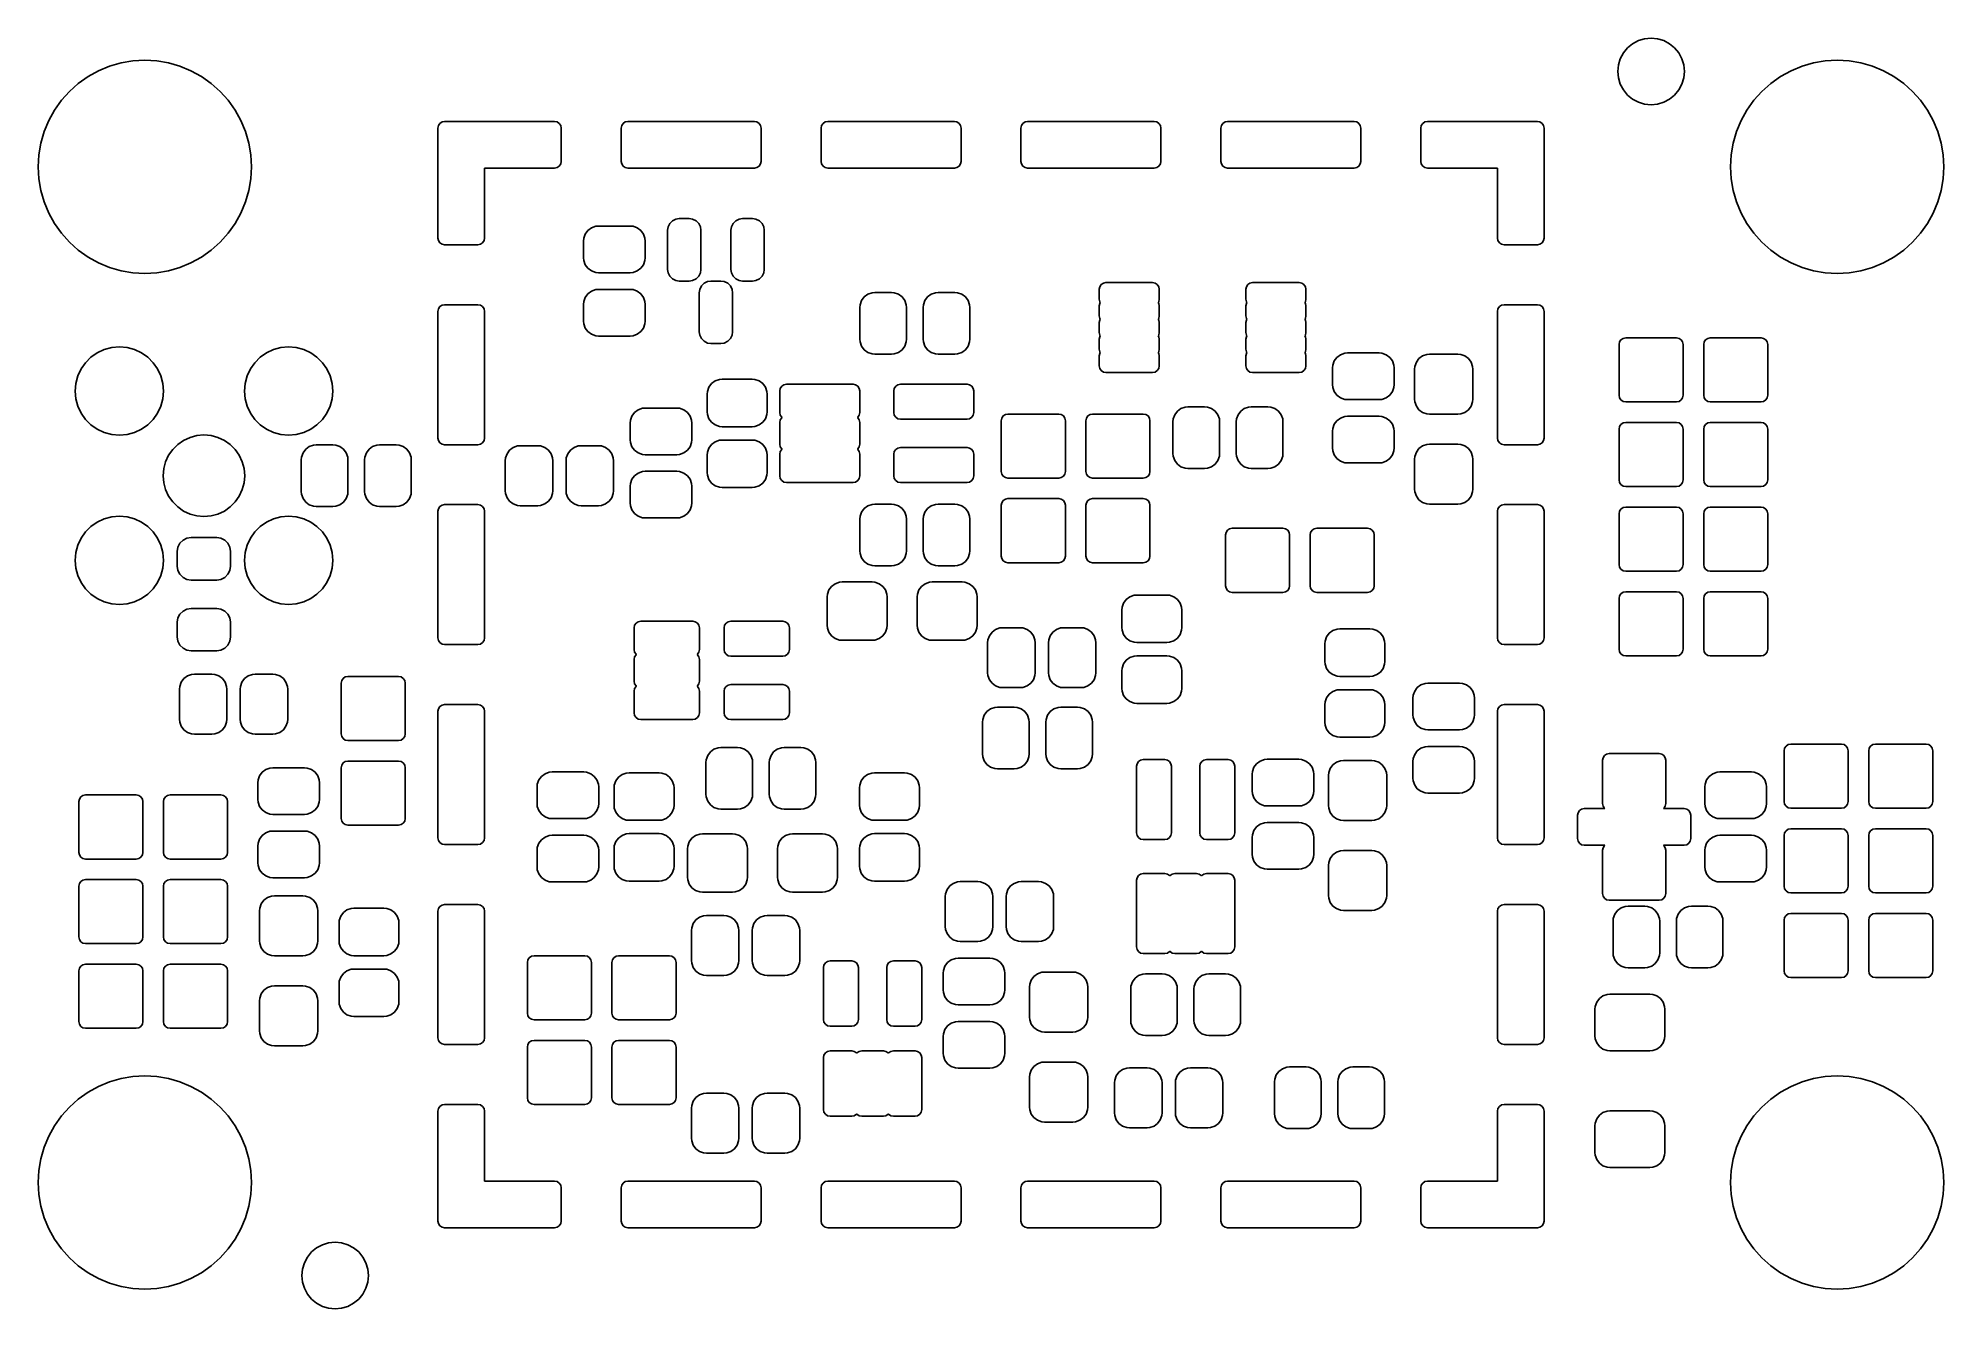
# Model space of a CAD drawing. Extents: x 0.27 to 2.53, y 0.25 to 1.75.
import ezdxf

# ---------------------------------------------------------------- set-up
doc = ezdxf.new("R2010")
doc.units = 0
doc.header["$MEASUREMENT"] = 0
doc.layers.add('BLACK', color=7, linetype='CONTINUOUS')

msp = doc.modelspace()

# ---------------------------------------------------------------- linework, layer by layer
at = {"layer": 'BLACK', "linetype": 'CONTINUOUS'}
for p, q in [((2.14363, 1.72766), (2.14726, 1.73447)), ((2.14726, 1.73447), (2.15216, 1.74044)), ((2.15216, 1.74044), (2.15813, 1.74533)), ((2.15813, 1.74533), (2.16493, 1.74897)), ((2.16493, 1.74897), (2.17232, 1.75121)), ((2.17232, 1.75121), (2.18, 1.75197)), ((2.18, 1.75197), (2.18768, 1.75121)), ((2.18768, 1.75121), (2.19507, 1.74897)), ((2.19507, 1.74897), (2.20187, 1.74533)), ((2.20187, 1.74533), (2.20784, 1.74044)), ((2.20784, 1.74044), (2.21274, 1.73447)), ((2.21274, 1.73447), (2.21637, 1.72766)), ((0.332972, 1.70667), (0.345337, 1.71351)), ((0.345337, 1.71351), (0.35839, 1.71891)), ((0.35839, 1.71891), (0.371966, 1.72283)), ((0.371966, 1.72283), (0.385894, 1.72519)), ((0.385894, 1.72519), (0.4, 1.72598)), ((0.4, 1.72598), (0.414106, 1.72519)), ((0.414106, 1.72519), (0.428034, 1.72283)), ((0.428034, 1.72283), (0.44161, 1.71891)), ((0.44161, 1.71891), (0.454663, 1.71351)), ((0.454663, 1.71351), (0.467028, 1.70667)), ((2.14063, 1.7126), (2.14139, 1.72028)), ((2.14139, 1.70492), (2.14063, 1.7126)), ((2.14139, 1.72028), (2.14363, 1.72766)), ((2.21637, 1.72766), (2.21861, 1.72028)), ((2.21861, 1.72028), (2.21937, 1.7126)), ((2.21937, 1.7126), (2.21861, 1.70492)), ((2.33297, 1.70667), (2.34534, 1.71351)), ((2.34534, 1.71351), (2.35839, 1.71891)), ((2.35839, 1.71891), (2.37197, 1.72283)), ((2.37197, 1.72283), (2.38589, 1.72519)), ((2.38589, 1.72519), (2.4, 1.72598)), ((2.4, 1.72598), (2.41411, 1.72519)), ((2.41411, 1.72519), (2.42803, 1.72283)), ((2.42803, 1.72283), (2.44161, 1.71891)), ((2.44161, 1.71891), (2.45466, 1.71351)), ((2.45466, 1.71351), (2.46703, 1.70667)), ((0.301502, 1.67855), (0.310916, 1.68908)), ((0.310916, 1.68908), (0.32145, 1.6985)), ((0.32145, 1.6985), (0.332972, 1.70667)), ((0.467028, 1.70667), (0.47855, 1.6985)), ((0.47855, 1.6985), (0.489084, 1.68908)), ((0.489084, 1.68908), (0.498498, 1.67855)), ((2.14363, 1.69753), (2.14139, 1.70492)), ((2.14726, 1.69073), (2.14363, 1.69753)), ((2.15216, 1.68476), (2.14726, 1.69073)), ((2.21274, 1.69073), (2.20784, 1.68476)), ((2.21637, 1.69753), (2.21274, 1.69073)), ((2.21861, 1.70492), (2.21637, 1.69753)), ((2.3015, 1.67855), (2.31092, 1.68908)), ((2.31092, 1.68908), (2.32145, 1.6985)), ((2.32145, 1.6985), (2.33297, 1.70667)), ((2.46703, 1.70667), (2.47855, 1.6985)), ((2.47855, 1.6985), (2.48908, 1.68908)), ((2.48908, 1.68908), (2.4985, 1.67855)), ((0.286492, 1.65466), (0.293326, 1.66703)), ((0.293326, 1.66703), (0.301502, 1.67855)), ((0.498498, 1.67855), (0.506674, 1.66703)), ((0.506674, 1.66703), (0.513508, 1.65466)), ((2.15813, 1.67986), (2.15216, 1.68476)), ((2.16493, 1.67623), (2.15813, 1.67986)), ((2.17232, 1.67398), (2.16493, 1.67623)), ((2.18, 1.67323), (2.17232, 1.67398)), ((2.18768, 1.67398), (2.18, 1.67323)), ((2.19507, 1.67623), (2.18768, 1.67398)), ((2.20187, 1.67986), (2.19507, 1.67623)), ((2.20784, 1.68476), (2.20187, 1.67986)), ((2.28649, 1.65466), (2.29333, 1.66703)), ((2.29333, 1.66703), (2.3015, 1.67855)), ((2.4985, 1.67855), (2.50667, 1.66703)), ((2.50667, 1.66703), (2.51351, 1.65466)), ((0.281086, 1.64161), (0.286492, 1.65466)), ((0.513508, 1.65466), (0.518914, 1.64161)), ((0.746457, 1.64567), (0.747056, 1.64868)), ((0.746457, 1.6063), (0.746457, 1.64567)), ((0.747056, 1.64868), (0.748763, 1.65124)), ((0.748763, 1.65124), (0.751317, 1.65294)), ((0.751317, 1.65294), (0.754331, 1.65354)), ((0.754331, 1.65354), (0.793701, 1.65354)), ((0.793701, 1.65354), (0.884252, 1.65354)), ((0.884252, 1.65354), (0.887265, 1.65294)), ((0.887265, 1.65294), (0.88982, 1.65124)), ((0.88982, 1.65124), (0.891527, 1.64868)), ((0.891527, 1.64868), (0.892126, 1.64567)), ((0.892126, 1.64567), (0.892126, 1.6063)), ((0.962992, 1.64567), (0.963591, 1.64868)), ((0.962992, 1.6063), (0.962992, 1.64567)), ((0.963591, 1.64868), (0.965298, 1.65124)), ((0.965298, 1.65124), (0.967853, 1.65294)), ((0.967853, 1.65294), (0.970866, 1.65354)), ((0.970866, 1.65354), (1.12047, 1.65354)), ((1.12047, 1.65354), (1.12349, 1.65294)), ((1.12349, 1.65294), (1.12604, 1.65124)), ((1.12604, 1.65124), (1.12775, 1.64868)), ((1.12775, 1.64868), (1.12835, 1.64567)), ((1.12835, 1.64567), (1.12835, 1.6063)), ((1.19921, 1.64567), (1.19981, 1.64868)), ((1.19921, 1.6063), (1.19921, 1.64567)), ((1.19981, 1.64868), (1.20152, 1.65124)), ((1.20152, 1.65124), (1.20407, 1.65294)), ((1.20407, 1.65294), (1.20709, 1.65354)), ((1.20709, 1.65354), (1.35669, 1.65354)), ((1.35669, 1.65354), (1.35971, 1.65294)), ((1.35971, 1.65294), (1.36226, 1.65124)), ((1.36226, 1.65124), (1.36397, 1.64868)), ((1.36397, 1.64868), (1.36457, 1.64567)), ((1.36457, 1.64567), (1.36457, 1.6063)), ((1.43543, 1.64567), (1.43603, 1.64868)), ((1.43543, 1.6063), (1.43543, 1.64567)), ((1.43603, 1.64868), (1.43774, 1.65124)), ((1.43774, 1.65124), (1.44029, 1.65294)), ((1.44029, 1.65294), (1.44331, 1.65354)), ((1.44331, 1.65354), (1.59291, 1.65354)), ((1.59291, 1.65354), (1.59593, 1.65294)), ((1.59593, 1.65294), (1.59848, 1.65124)), ((1.59848, 1.65124), (1.60019, 1.64868)), ((1.60019, 1.64868), (1.60079, 1.64567)), ((1.60079, 1.64567), (1.60079, 1.6063)), ((1.67165, 1.64567), (1.67225, 1.64868)), ((1.67165, 1.6063), (1.67165, 1.64567)), ((1.67225, 1.64868), (1.67396, 1.65124)), ((1.67396, 1.65124), (1.67651, 1.65294)), ((1.67651, 1.65294), (1.67953, 1.65354)), ((1.67953, 1.65354), (1.82913, 1.65354)), ((1.82913, 1.65354), (1.83215, 1.65294)), ((1.83215, 1.65294), (1.8347, 1.65124)), ((1.8347, 1.65124), (1.83641, 1.64868)), ((1.83641, 1.64868), (1.83701, 1.64567)), ((1.83701, 1.64567), (1.83701, 1.6063)), ((1.90787, 1.64567), (1.90847, 1.64868)), ((1.90787, 1.6063), (1.90787, 1.64567)), ((1.90847, 1.64868), (1.91018, 1.65124)), ((1.91018, 1.65124), (1.91273, 1.65294)), ((1.91273, 1.65294), (1.91575, 1.65354)), ((1.91575, 1.65354), (2.0063, 1.65354)), ((2.0063, 1.65354), (2.04567, 1.65354)), ((2.04567, 1.65354), (2.04868, 1.65294)), ((2.04868, 1.65294), (2.05124, 1.65124)), ((2.05124, 1.65124), (2.05294, 1.64868)), ((2.05294, 1.64868), (2.05354, 1.64567)), ((2.05354, 1.64567), (2.05354, 1.6063)), ((2.28109, 1.64161), (2.28649, 1.65466)), ((2.51351, 1.65466), (2.51891, 1.64161)), ((0.274808, 1.61411), (0.277174, 1.62803)), ((0.277174, 1.62803), (0.281086, 1.64161)), ((0.518914, 1.64161), (0.522826, 1.62803)), ((0.522826, 1.62803), (0.525192, 1.61411)), ((2.27481, 1.61411), (2.27717, 1.62803)), ((2.27717, 1.62803), (2.28109, 1.64161)), ((2.51891, 1.64161), (2.52283, 1.62803)), ((2.52283, 1.62803), (2.52519, 1.61411)), ((0.274016, 1.6), (0.274808, 1.61411)), ((0.274808, 1.58589), (0.274016, 1.6)), ((0.525192, 1.61411), (0.525984, 1.6)), ((0.525984, 1.6), (0.525192, 1.58589)), ((0.746457, 1.51575), (0.746457, 1.6063)), ((0.887265, 1.59902), (0.884252, 1.59843)), ((0.88982, 1.60073), (0.887265, 1.59902)), ((0.891527, 1.60329), (0.88982, 1.60073)), ((0.892126, 1.6063), (0.891527, 1.60329)), ((0.963591, 1.60329), (0.962992, 1.6063)), ((0.965298, 1.60073), (0.963591, 1.60329)), ((0.967853, 1.59902), (0.965298, 1.60073)), ((0.970866, 1.59843), (0.967853, 1.59902)), ((1.12349, 1.59902), (1.12047, 1.59843)), ((1.12604, 1.60073), (1.12349, 1.59902)), ((1.12775, 1.60329), (1.12604, 1.60073)), ((1.12835, 1.6063), (1.12775, 1.60329)), ((1.19981, 1.60329), (1.19921, 1.6063)), ((1.20152, 1.60073), (1.19981, 1.60329)), ((1.20407, 1.59902), (1.20152, 1.60073)), ((1.20709, 1.59843), (1.20407, 1.59902)), ((1.35971, 1.59902), (1.35669, 1.59843)), ((1.36226, 1.60073), (1.35971, 1.59902)), ((1.36397, 1.60329), (1.36226, 1.60073)), ((1.36457, 1.6063), (1.36397, 1.60329)), ((1.43603, 1.60329), (1.43543, 1.6063)), ((1.43774, 1.60073), (1.43603, 1.60329)), ((1.44029, 1.59902), (1.43774, 1.60073)), ((1.44331, 1.59843), (1.44029, 1.59902)), ((1.59593, 1.59902), (1.59291, 1.59843)), ((1.59848, 1.60073), (1.59593, 1.59902)), ((1.60019, 1.60329), (1.59848, 1.60073)), ((1.60079, 1.6063), (1.60019, 1.60329)), ((1.67225, 1.60329), (1.67165, 1.6063)), ((1.67396, 1.60073), (1.67225, 1.60329)), ((1.67651, 1.59902), (1.67396, 1.60073)), ((1.67953, 1.59843), (1.67651, 1.59902)), ((1.83215, 1.59902), (1.82913, 1.59843)), ((1.8347, 1.60073), (1.83215, 1.59902)), ((1.83641, 1.60329), (1.8347, 1.60073)), ((1.83701, 1.6063), (1.83641, 1.60329)), ((1.90847, 1.60329), (1.90787, 1.6063)), ((1.91018, 1.60073), (1.90847, 1.60329)), ((1.91273, 1.59902), (1.91018, 1.60073)), ((1.91575, 1.59843), (1.91273, 1.59902)), ((2.05354, 1.6063), (2.05354, 1.51575)), ((2.27402, 1.6), (2.27481, 1.61411)), ((2.27481, 1.58589), (2.27402, 1.6)), ((2.52519, 1.61411), (2.52598, 1.6)), ((2.52598, 1.6), (2.52519, 1.58589)), ((0.277174, 1.57197), (0.274808, 1.58589)), ((0.525192, 1.58589), (0.522826, 1.57197)), ((0.884252, 1.59843), (0.801575, 1.59843)), ((0.801575, 1.59843), (0.801575, 1.51575)), ((1.12047, 1.59843), (0.970866, 1.59843)), ((1.35669, 1.59843), (1.20709, 1.59843)), ((1.59291, 1.59843), (1.44331, 1.59843)), ((1.82913, 1.59843), (1.67953, 1.59843)), ((1.99843, 1.59843), (1.91575, 1.59843)), ((1.99843, 1.51575), (1.99843, 1.59843)), ((2.27717, 1.57197), (2.27481, 1.58589)), ((2.52519, 1.58589), (2.52283, 1.57197)), ((0.281086, 1.55839), (0.277174, 1.57197)), ((0.286492, 1.54534), (0.281086, 1.55839)), ((0.518914, 1.55839), (0.513508, 1.54534)), ((0.522826, 1.57197), (0.518914, 1.55839)), ((2.28109, 1.55839), (2.27717, 1.57197)), ((2.28649, 1.54534), (2.28109, 1.55839)), ((2.51891, 1.55839), (2.51351, 1.54534)), ((2.52283, 1.57197), (2.51891, 1.55839)), ((0.293326, 1.53297), (0.286492, 1.54534)), ((0.301502, 1.52145), (0.293326, 1.53297)), ((0.506674, 1.53297), (0.498498, 1.52145)), ((0.513508, 1.54534), (0.506674, 1.53297)), ((1.01849, 1.52897), (1.02048, 1.53305)), ((1.02048, 1.53305), (1.02369, 1.53625)), ((1.02369, 1.53625), (1.02776, 1.53825)), ((1.02776, 1.53825), (1.03169, 1.53882)), ((1.03169, 1.53882), (1.0435, 1.53882)), ((1.0435, 1.53882), (1.04744, 1.53825)), ((1.04744, 1.53825), (1.05151, 1.53625)), ((1.05151, 1.53625), (1.05472, 1.53305)), ((1.05472, 1.53305), (1.05671, 1.52897)), ((1.09329, 1.52897), (1.09528, 1.53305)), ((1.09528, 1.53305), (1.09849, 1.53625)), ((1.09849, 1.53625), (1.10256, 1.53825)), ((1.10256, 1.53825), (1.1065, 1.53882)), ((1.1065, 1.53882), (1.11831, 1.53882)), ((1.11831, 1.53882), (1.12224, 1.53825)), ((1.12224, 1.53825), (1.12631, 1.53625)), ((1.12631, 1.53625), (1.12952, 1.53305)), ((1.12952, 1.53305), (1.13151, 1.52897)), ((2.29333, 1.53297), (2.28649, 1.54534)), ((2.3015, 1.52145), (2.29333, 1.53297)), ((2.50667, 1.53297), (2.4985, 1.52145)), ((2.51351, 1.54534), (2.50667, 1.53297)), ((0.310916, 1.51092), (0.301502, 1.52145)), ((0.32145, 1.5015), (0.310916, 1.51092)), ((0.489084, 1.51092), (0.47855, 1.5015)), ((0.498498, 1.52145), (0.489084, 1.51092)), ((0.747056, 1.51273), (0.746457, 1.51575)), ((0.748763, 1.51018), (0.747056, 1.51273)), ((0.751317, 1.50847), (0.748763, 1.51018)), ((0.799269, 1.51018), (0.796714, 1.50847)), ((0.800975, 1.51273), (0.799269, 1.51018)), ((0.801575, 1.51575), (0.800975, 1.51273)), ((0.918583, 1.51224), (0.918892, 1.51554)), ((0.918583, 1.49256), (0.918583, 1.51224)), ((0.918892, 1.51554), (0.920636, 1.52052)), ((0.920636, 1.52052), (0.923772, 1.52477)), ((0.923772, 1.52477), (0.928021, 1.52791)), ((0.928021, 1.52791), (0.933006, 1.52965)), ((0.933006, 1.52965), (0.936299, 1.52996)), ((0.936299, 1.52996), (0.973701, 1.52996)), ((0.973701, 1.52996), (0.976994, 1.52965)), ((0.976994, 1.52965), (0.981979, 1.52791)), ((0.981979, 1.52791), (0.986228, 1.52477)), ((0.986228, 1.52477), (0.989364, 1.52052)), ((0.989364, 1.52052), (0.991108, 1.51554)), ((0.991108, 1.51554), (0.991417, 1.51224)), ((0.991417, 1.51224), (0.991417, 1.49256)), ((1.01791, 1.52504), (1.01849, 1.52897)), ((1.01791, 1.47878), (1.01791, 1.52504)), ((1.05671, 1.52897), (1.05728, 1.52504)), ((1.05728, 1.52504), (1.05728, 1.47878)), ((1.09272, 1.52504), (1.09329, 1.52897)), ((1.09272, 1.47878), (1.09272, 1.52504)), ((1.13151, 1.52897), (1.13209, 1.52504)), ((1.13209, 1.52504), (1.13209, 1.47878)), ((1.99902, 1.51273), (1.99843, 1.51575)), ((2.00073, 1.51018), (1.99902, 1.51273)), ((2.00329, 1.50847), (2.00073, 1.51018)), ((2.05124, 1.51018), (2.04868, 1.50847)), ((2.05294, 1.51273), (2.05124, 1.51018)), ((2.05354, 1.51575), (2.05294, 1.51273)), ((2.31092, 1.51092), (2.3015, 1.52145)), ((2.32145, 1.5015), (2.31092, 1.51092)), ((2.48908, 1.51092), (2.47855, 1.5015)), ((2.4985, 1.52145), (2.48908, 1.51092)), ((0.332972, 1.49333), (0.32145, 1.5015)), ((0.345337, 1.48649), (0.332972, 1.49333)), ((0.35839, 1.48109), (0.345337, 1.48649)), ((0.454663, 1.48649), (0.44161, 1.48109)), ((0.467028, 1.49333), (0.454663, 1.48649)), ((0.47855, 1.5015), (0.467028, 1.49333)), ((0.754331, 1.50787), (0.751317, 1.50847)), ((0.793701, 1.50787), (0.754331, 1.50787)), ((0.796714, 1.50847), (0.793701, 1.50787)), ((0.918892, 1.48927), (0.918583, 1.49256)), ((0.920636, 1.48428), (0.918892, 1.48927)), ((0.991108, 1.48927), (0.989364, 1.48428)), ((0.991417, 1.49256), (0.991108, 1.48927)), ((2.0063, 1.50787), (2.00329, 1.50847)), ((2.04567, 1.50787), (2.0063, 1.50787)), ((2.04868, 1.50847), (2.04567, 1.50787)), ((2.33297, 1.49333), (2.32145, 1.5015)), ((2.34534, 1.48649), (2.33297, 1.49333)), ((2.35839, 1.48109), (2.34534, 1.48649)), ((2.45466, 1.48649), (2.44161, 1.48109)), ((2.46703, 1.49333), (2.45466, 1.48649)), ((2.47855, 1.5015), (2.46703, 1.49333)), ((0.371966, 1.47717), (0.35839, 1.48109)), ((0.385894, 1.47481), (0.371966, 1.47717)), ((0.4, 1.47402), (0.385894, 1.47481)), ((0.414106, 1.47481), (0.4, 1.47402)), ((0.428034, 1.47717), (0.414106, 1.47481)), ((0.44161, 1.48109), (0.428034, 1.47717)), ((0.923772, 1.48003), (0.920636, 1.48428)), ((0.928021, 1.4769), (0.923772, 1.48003)), ((0.933006, 1.47515), (0.928021, 1.4769)), ((0.936299, 1.47484), (0.933006, 1.47515)), ((0.973701, 1.47484), (0.936299, 1.47484)), ((0.976994, 1.47515), (0.973701, 1.47484)), ((0.981979, 1.4769), (0.976994, 1.47515)), ((0.986228, 1.48003), (0.981979, 1.4769)), ((0.989364, 1.48428), (0.986228, 1.48003)), ((1.01849, 1.47485), (1.01791, 1.47878)), ((1.02048, 1.47077), (1.01849, 1.47485)), ((1.02369, 1.46757), (1.02048, 1.47077)), ((1.02776, 1.46557), (1.02369, 1.46757)), ((1.03169, 1.465), (1.02776, 1.46557)), ((1.0435, 1.465), (1.03169, 1.465)), ((1.04744, 1.46557), (1.0435, 1.465)), ((1.05151, 1.46757), (1.04744, 1.46557)), ((1.05472, 1.47077), (1.05151, 1.46757)), ((1.05671, 1.47485), (1.05472, 1.47077)), ((1.05728, 1.47878), (1.05671, 1.47485)), ((1.06109, 1.46243), (1.06516, 1.46443)), ((1.06516, 1.46443), (1.06909, 1.465)), ((1.06909, 1.465), (1.08091, 1.465)), ((1.08091, 1.465), (1.08484, 1.46443)), ((1.08484, 1.46443), (1.08891, 1.46243)), ((1.09329, 1.47485), (1.09272, 1.47878)), ((1.09528, 1.47077), (1.09329, 1.47485)), ((1.09849, 1.46757), (1.09528, 1.47077)), ((1.10256, 1.46557), (1.09849, 1.46757)), ((1.1065, 1.465), (1.10256, 1.46557)), ((1.11831, 1.465), (1.1065, 1.465)), ((1.12224, 1.46557), (1.11831, 1.465)), ((1.12631, 1.46757), (1.12224, 1.46557)), ((1.12952, 1.47077), (1.12631, 1.46757)), ((1.13151, 1.47485), (1.12952, 1.47077)), ((1.13209, 1.47878), (1.13151, 1.47485)), ((2.37197, 1.47717), (2.35839, 1.48109)), ((2.38589, 1.47481), (2.37197, 1.47717)), ((2.4, 1.47402), (2.38589, 1.47481)), ((2.41411, 1.47481), (2.4, 1.47402)), ((2.42803, 1.47717), (2.41411, 1.47481)), ((2.44161, 1.48109), (2.42803, 1.47717)), ((0.918892, 1.44073), (0.920636, 1.44572)), ((0.920636, 1.44572), (0.923772, 1.44997)), ((0.923772, 1.44997), (0.928021, 1.4531)), ((0.928021, 1.4531), (0.933006, 1.45485)), ((0.933006, 1.45485), (0.936299, 1.45516)), ((0.936299, 1.45516), (0.973701, 1.45516)), ((0.973701, 1.45516), (0.976994, 1.45485)), ((0.976994, 1.45485), (0.981979, 1.4531)), ((0.981979, 1.4531), (0.986228, 1.44997)), ((0.986228, 1.44997), (0.989364, 1.44572)), ((0.989364, 1.44572), (0.991108, 1.44073)), ((1.05531, 1.45122), (1.05589, 1.45515)), ((1.05531, 1.40496), (1.05531, 1.45122)), ((1.05589, 1.45515), (1.05788, 1.45923)), ((1.05788, 1.45923), (1.06109, 1.46243)), ((1.08891, 1.46243), (1.09212, 1.45923)), ((1.09212, 1.45923), (1.09411, 1.45515)), ((1.09411, 1.45515), (1.09469, 1.45122)), ((1.09469, 1.45122), (1.09469, 1.40496)), ((1.24535, 1.43699), (1.24709, 1.44198)), ((1.24709, 1.44198), (1.25023, 1.44623)), ((1.25023, 1.44623), (1.25448, 1.44936)), ((1.25448, 1.44936), (1.25946, 1.45111)), ((1.25946, 1.45111), (1.26276, 1.45142)), ((1.26276, 1.45142), (1.28244, 1.45142)), ((1.28244, 1.45142), (1.28573, 1.45111)), ((1.28573, 1.45111), (1.29072, 1.44936)), ((1.29072, 1.44936), (1.29497, 1.44623)), ((1.29497, 1.44623), (1.2981, 1.44198)), ((1.2981, 1.44198), (1.29985, 1.43699)), ((1.32015, 1.43699), (1.3219, 1.44198)), ((1.3219, 1.44198), (1.32503, 1.44623)), ((1.32503, 1.44623), (1.32928, 1.44936)), ((1.32928, 1.44936), (1.33427, 1.45111)), ((1.33427, 1.45111), (1.33756, 1.45142)), ((1.33756, 1.45142), (1.35724, 1.45142)), ((1.35724, 1.45142), (1.36054, 1.45111)), ((1.36054, 1.45111), (1.36552, 1.44936)), ((1.36552, 1.44936), (1.36977, 1.44623)), ((1.36977, 1.44623), (1.37291, 1.44198)), ((1.37291, 1.44198), (1.37465, 1.43699)), ((1.52795, 1.45528), (1.52855, 1.45829)), ((1.52795, 1.44346), (1.52795, 1.45528)), ((1.52855, 1.44045), (1.52795, 1.44346)), ((1.52855, 1.45829), (1.53026, 1.46084)), ((1.53026, 1.46084), (1.53281, 1.46255)), ((1.53281, 1.46255), (1.53583, 1.46315)), ((1.53583, 1.46315), (1.59094, 1.46315)), ((1.59094, 1.46315), (1.59396, 1.46255)), ((1.59396, 1.46255), (1.59651, 1.46084)), ((1.59651, 1.46084), (1.59822, 1.45829)), ((1.59822, 1.45829), (1.59882, 1.45528)), ((1.59882, 1.44346), (1.59822, 1.44045)), ((1.59882, 1.45528), (1.59882, 1.44346)), ((1.70118, 1.45528), (1.70178, 1.45829)), ((1.70118, 1.44346), (1.70118, 1.45528)), ((1.70178, 1.44045), (1.70118, 1.44346)), ((1.70178, 1.45829), (1.70349, 1.46084)), ((1.70349, 1.46084), (1.70604, 1.46255)), ((1.70604, 1.46255), (1.70906, 1.46315)), ((1.70906, 1.46315), (1.76417, 1.46315)), ((1.76417, 1.46315), (1.76719, 1.46255)), ((1.76719, 1.46255), (1.76974, 1.46084)), ((1.76974, 1.46084), (1.77145, 1.45829)), ((1.77145, 1.45829), (1.77205, 1.45528)), ((1.77205, 1.44346), (1.77145, 1.44045)), ((1.77205, 1.45528), (1.77205, 1.44346)), ((0.746457, 1.42913), (0.747056, 1.43215)), ((0.746457, 1.27953), (0.746457, 1.42913)), ((0.747056, 1.43215), (0.748763, 1.4347)), ((0.748763, 1.4347), (0.751317, 1.43641)), ((0.751317, 1.43641), (0.754331, 1.43701)), ((0.754331, 1.43701), (0.793701, 1.43701)), ((0.793701, 1.43701), (0.796714, 1.43641)), ((0.796714, 1.43641), (0.799269, 1.4347)), ((0.799269, 1.4347), (0.800975, 1.43215)), ((0.800975, 1.43215), (0.801575, 1.42913)), ((0.801575, 1.42913), (0.801575, 1.27953)), ((0.918583, 1.43744), (0.918892, 1.44073)), ((0.918583, 1.41776), (0.918583, 1.43744)), ((0.991108, 1.44073), (0.991417, 1.43744)), ((0.991417, 1.43744), (0.991417, 1.41776)), ((1.24504, 1.4337), (1.24535, 1.43699)), ((1.24504, 1.3963), (1.24504, 1.4337)), ((1.29985, 1.43699), (1.30016, 1.4337)), ((1.30016, 1.4337), (1.30016, 1.3963)), ((1.31984, 1.4337), (1.32015, 1.43699)), ((1.31984, 1.3963), (1.31984, 1.4337)), ((1.37465, 1.43699), (1.37496, 1.4337)), ((1.37496, 1.4337), (1.37496, 1.3963)), ((1.52795, 1.43559), (1.52855, 1.4386)), ((1.52795, 1.42378), (1.52795, 1.43559)), ((1.52855, 1.42077), (1.52795, 1.42378)), ((1.52795, 1.41591), (1.52855, 1.41892)), ((1.52917, 1.43953), (1.52855, 1.44045)), ((1.52855, 1.4386), (1.52917, 1.43953)), ((1.52917, 1.41984), (1.52855, 1.42077)), ((1.52855, 1.41892), (1.52917, 1.41984)), ((1.59822, 1.44045), (1.5976, 1.43953)), ((1.5976, 1.43953), (1.59822, 1.4386)), ((1.59822, 1.42077), (1.5976, 1.41984)), ((1.5976, 1.41984), (1.59822, 1.41892)), ((1.59822, 1.4386), (1.59882, 1.43559)), ((1.59882, 1.42378), (1.59822, 1.42077)), ((1.59822, 1.41892), (1.59882, 1.41591)), ((1.59882, 1.43559), (1.59882, 1.42378)), ((1.70118, 1.43559), (1.70178, 1.4386)), ((1.70118, 1.42378), (1.70118, 1.43559)), ((1.70178, 1.42077), (1.70118, 1.42378)), ((1.70118, 1.41591), (1.70178, 1.41892)), ((1.7024, 1.43953), (1.70178, 1.44045)), ((1.70178, 1.4386), (1.7024, 1.43953)), ((1.7024, 1.41984), (1.70178, 1.42077)), ((1.70178, 1.41892), (1.7024, 1.41984)), ((1.77145, 1.44045), (1.77083, 1.43953)), ((1.77083, 1.43953), (1.77145, 1.4386)), ((1.77145, 1.42077), (1.77083, 1.41984)), ((1.77083, 1.41984), (1.77145, 1.41892)), ((1.77145, 1.4386), (1.77205, 1.43559)), ((1.77205, 1.42378), (1.77145, 1.42077)), ((1.77145, 1.41892), (1.77205, 1.41591)), ((1.77205, 1.43559), (1.77205, 1.42378)), ((1.99843, 1.42913), (1.99902, 1.43215)), ((1.99843, 1.27953), (1.99843, 1.42913)), ((1.99902, 1.43215), (2.00073, 1.4347)), ((2.00073, 1.4347), (2.00329, 1.43641)), ((2.00329, 1.43641), (2.0063, 1.43701)), ((2.0063, 1.43701), (2.04567, 1.43701)), ((2.04567, 1.43701), (2.04868, 1.43641)), ((2.04868, 1.43641), (2.05124, 1.4347)), ((2.05124, 1.4347), (2.05294, 1.43215)), ((2.05294, 1.43215), (2.05354, 1.42913)), ((2.05354, 1.42913), (2.05354, 1.27953)), ((0.918892, 1.41446), (0.918583, 1.41776)), ((0.920636, 1.40948), (0.918892, 1.41446)), ((0.923772, 1.40523), (0.920636, 1.40948)), ((0.928021, 1.40209), (0.923772, 1.40523)), ((0.933006, 1.40035), (0.928021, 1.40209)), ((0.936299, 1.40004), (0.933006, 1.40035)), ((0.973701, 1.40004), (0.936299, 1.40004)), ((0.976994, 1.40035), (0.973701, 1.40004)), ((0.981979, 1.40209), (0.976994, 1.40035)), ((0.986228, 1.40523), (0.981979, 1.40209)), ((0.989364, 1.40948), (0.986228, 1.40523)), ((0.991108, 1.41446), (0.989364, 1.40948)), ((0.991417, 1.41776), (0.991108, 1.41446)), ((1.05589, 1.40103), (1.05531, 1.40496)), ((1.05788, 1.39695), (1.05589, 1.40103)), ((1.06109, 1.39375), (1.05788, 1.39695)), ((1.09212, 1.39695), (1.08891, 1.39375)), ((1.09411, 1.40103), (1.09212, 1.39695)), ((1.09469, 1.40496), (1.09411, 1.40103)), ((1.24535, 1.39301), (1.24504, 1.3963)), ((1.30016, 1.3963), (1.29985, 1.39301)), ((1.32015, 1.39301), (1.31984, 1.3963)), ((1.37496, 1.3963), (1.37465, 1.39301)), ((1.52795, 1.40409), (1.52795, 1.41591)), ((1.52855, 1.40108), (1.52795, 1.40409)), ((1.52795, 1.39622), (1.52855, 1.39923)), ((1.52795, 1.38441), (1.52795, 1.39622)), ((1.52917, 1.40016), (1.52855, 1.40108)), ((1.52855, 1.39923), (1.52917, 1.40016)), ((1.59822, 1.40108), (1.5976, 1.40016)), ((1.5976, 1.40016), (1.59822, 1.39923)), ((1.59882, 1.40409), (1.59822, 1.40108)), ((1.59822, 1.39923), (1.59882, 1.39622)), ((1.59882, 1.41591), (1.59882, 1.40409)), ((1.59882, 1.39622), (1.59882, 1.38441)), ((1.70118, 1.40409), (1.70118, 1.41591)), ((1.70178, 1.40108), (1.70118, 1.40409)), ((1.70118, 1.39622), (1.70178, 1.39923)), ((1.70118, 1.38441), (1.70118, 1.39622)), ((1.7024, 1.40016), (1.70178, 1.40108)), ((1.70178, 1.39923), (1.7024, 1.40016)), ((1.77145, 1.40108), (1.77083, 1.40016)), ((1.77083, 1.40016), (1.77145, 1.39923)), ((1.77205, 1.40409), (1.77145, 1.40108)), ((1.77145, 1.39923), (1.77205, 1.39622)), ((1.77205, 1.41591), (1.77205, 1.40409)), ((1.77205, 1.39622), (1.77205, 1.38441)), ((2.14443, 1.39557), (2.14699, 1.39727)), ((2.14699, 1.39727), (2.15, 1.39787)), ((2.15, 1.39787), (2.21, 1.39787)), ((2.21, 1.39787), (2.21301, 1.39727)), ((2.21301, 1.39727), (2.21557, 1.39557)), ((2.24443, 1.39557), (2.24699, 1.39727)), ((2.24699, 1.39727), (2.25, 1.39787)), ((2.25, 1.39787), (2.31, 1.39787)), ((2.31, 1.39787), (2.31301, 1.39727)), ((2.31301, 1.39727), (2.31557, 1.39557)), ((0.330039, 1.36853), (0.336469, 1.37496)), ((0.336469, 1.37496), (0.343917, 1.38018)), ((0.343917, 1.38018), (0.352158, 1.38402)), ((0.352158, 1.38402), (0.360942, 1.38637)), ((0.360942, 1.38637), (0.37, 1.38717)), ((0.37, 1.38717), (0.379058, 1.38637)), ((0.379058, 1.38637), (0.387842, 1.38402)), ((0.387842, 1.38402), (0.396083, 1.38018)), ((0.396083, 1.38018), (0.403531, 1.37496)), ((0.403531, 1.37496), (0.409961, 1.36853)), ((0.530039, 1.36853), (0.536469, 1.37496)), ((0.536469, 1.37496), (0.543917, 1.38018)), ((0.543917, 1.38018), (0.552158, 1.38402)), ((0.552158, 1.38402), (0.560942, 1.38637)), ((0.560942, 1.38637), (0.57, 1.38717)), ((0.57, 1.38717), (0.579058, 1.38637)), ((0.579058, 1.38637), (0.587842, 1.38402)), ((0.587842, 1.38402), (0.596083, 1.38018)), ((0.596083, 1.38018), (0.603531, 1.37496)), ((0.603531, 1.37496), (0.609961, 1.36853)), ((1.06516, 1.39175), (1.06109, 1.39375)), ((1.06909, 1.39118), (1.06516, 1.39175)), ((1.08091, 1.39118), (1.06909, 1.39118)), ((1.08484, 1.39175), (1.08091, 1.39118)), ((1.08891, 1.39375), (1.08484, 1.39175)), ((1.24709, 1.38802), (1.24535, 1.39301)), ((1.25023, 1.38377), (1.24709, 1.38802)), ((1.25448, 1.38064), (1.25023, 1.38377)), ((1.25946, 1.37889), (1.25448, 1.38064)), ((1.26276, 1.37858), (1.25946, 1.37889)), ((1.28244, 1.37858), (1.26276, 1.37858)), ((1.28573, 1.37889), (1.28244, 1.37858)), ((1.29072, 1.38064), (1.28573, 1.37889)), ((1.29497, 1.38377), (1.29072, 1.38064)), ((1.2981, 1.38802), (1.29497, 1.38377)), ((1.29985, 1.39301), (1.2981, 1.38802)), ((1.3219, 1.38802), (1.32015, 1.39301)), ((1.32503, 1.38377), (1.3219, 1.38802)), ((1.32928, 1.38064), (1.32503, 1.38377)), ((1.33427, 1.37889), (1.32928, 1.38064)), ((1.33756, 1.37858), (1.33427, 1.37889)), ((1.35724, 1.37858), (1.33756, 1.37858)), ((1.36054, 1.37889), (1.35724, 1.37858)), ((1.36552, 1.38064), (1.36054, 1.37889)), ((1.36977, 1.38377), (1.36552, 1.38064)), ((1.37291, 1.38802), (1.36977, 1.38377)), ((1.37465, 1.39301), (1.37291, 1.38802)), ((1.52855, 1.3814), (1.52795, 1.38441)), ((1.52795, 1.37654), (1.52855, 1.37955)), ((1.52795, 1.36472), (1.52795, 1.37654)), ((1.52917, 1.38047), (1.52855, 1.3814)), ((1.52855, 1.37955), (1.52917, 1.38047)), ((1.59822, 1.3814), (1.5976, 1.38047)), ((1.5976, 1.38047), (1.59822, 1.37955)), ((1.59882, 1.38441), (1.59822, 1.3814)), ((1.59822, 1.37955), (1.59882, 1.37654)), ((1.59882, 1.37654), (1.59882, 1.36472)), ((1.70178, 1.3814), (1.70118, 1.38441)), ((1.70118, 1.37654), (1.70178, 1.37955)), ((1.70118, 1.36472), (1.70118, 1.37654)), ((1.7024, 1.38047), (1.70178, 1.3814)), ((1.70178, 1.37955), (1.7024, 1.38047)), ((1.77145, 1.3814), (1.77083, 1.38047)), ((1.77083, 1.38047), (1.77145, 1.37955)), ((1.77205, 1.38441), (1.77145, 1.3814)), ((1.77145, 1.37955), (1.77205, 1.37654)), ((1.77205, 1.37654), (1.77205, 1.36472)), ((1.80564, 1.37052), (1.80877, 1.37477)), ((1.80877, 1.37477), (1.81302, 1.37791)), ((1.81302, 1.37791), (1.81801, 1.37965)), ((1.81801, 1.37965), (1.8213, 1.37996)), ((1.8213, 1.37996), (1.8587, 1.37996)), ((1.8587, 1.37996), (1.86199, 1.37965)), ((1.86199, 1.37965), (1.86698, 1.37791)), ((1.86698, 1.37791), (1.87123, 1.37477)), ((1.87123, 1.37477), (1.87436, 1.37052)), ((1.90574, 1.37339), (1.90999, 1.37653)), ((1.90999, 1.37653), (1.91497, 1.37827)), ((1.91497, 1.37827), (1.91827, 1.37858)), ((1.91827, 1.37858), (1.95173, 1.37858)), ((1.95173, 1.37858), (1.95503, 1.37827)), ((1.95503, 1.37827), (1.96001, 1.37653)), ((1.96001, 1.37653), (1.96426, 1.37339)), ((2.14213, 1.39), (2.14273, 1.39301)), ((2.14213, 1.33), (2.14213, 1.39)), ((2.14273, 1.39301), (2.14443, 1.39557)), ((2.21557, 1.39557), (2.21727, 1.39301)), ((2.21727, 1.39301), (2.21787, 1.39)), ((2.21787, 1.39), (2.21787, 1.33)), ((2.24213, 1.39), (2.24273, 1.39301)), ((2.24213, 1.33), (2.24213, 1.39)), ((2.24273, 1.39301), (2.24443, 1.39557)), ((2.31557, 1.39557), (2.31727, 1.39301)), ((2.31727, 1.39301), (2.31787, 1.39)), ((2.31787, 1.39), (2.31787, 1.33)), ((0.318627, 1.34406), (0.320981, 1.35284)), ((0.320981, 1.35284), (0.324823, 1.36108)), ((0.324823, 1.36108), (0.330039, 1.36853)), ((0.409961, 1.36853), (0.415177, 1.36108)), ((0.415177, 1.36108), (0.419019, 1.35284)), ((0.419019, 1.35284), (0.421373, 1.34406)), ((0.518627, 1.34406), (0.520981, 1.35284)), ((0.520981, 1.35284), (0.524823, 1.36108)), ((0.524823, 1.36108), (0.530039, 1.36853)), ((0.609961, 1.36853), (0.615177, 1.36108)), ((0.615177, 1.36108), (0.619019, 1.35284)), ((0.619019, 1.35284), (0.621373, 1.34406)), ((1.52855, 1.36171), (1.52795, 1.36472)), ((1.53026, 1.35916), (1.52855, 1.36171)), ((1.53281, 1.35745), (1.53026, 1.35916)), ((1.53583, 1.35685), (1.53281, 1.35745)), ((1.59094, 1.35685), (1.53583, 1.35685)), ((1.59396, 1.35745), (1.59094, 1.35685)), ((1.59651, 1.35916), (1.59396, 1.35745)), ((1.59822, 1.36171), (1.59651, 1.35916)), ((1.59882, 1.36472), (1.59822, 1.36171)), ((1.70178, 1.36171), (1.70118, 1.36472)), ((1.70349, 1.35916), (1.70178, 1.36171)), ((1.70604, 1.35745), (1.70349, 1.35916)), ((1.70906, 1.35685), (1.70604, 1.35745)), ((1.76417, 1.35685), (1.70906, 1.35685)), ((1.76719, 1.35745), (1.76417, 1.35685)), ((1.76974, 1.35916), (1.76719, 1.35745)), ((1.77145, 1.36171), (1.76974, 1.35916)), ((1.77205, 1.36472), (1.77145, 1.36171)), ((1.80358, 1.36224), (1.80389, 1.36554)), ((1.80358, 1.34256), (1.80358, 1.36224)), ((1.80389, 1.36554), (1.80564, 1.37052)), ((1.87436, 1.37052), (1.87611, 1.36554)), ((1.87611, 1.36554), (1.87642, 1.36224)), ((1.87642, 1.36224), (1.87642, 1.34256)), ((1.90055, 1.36087), (1.90086, 1.36416)), ((1.90055, 1.32543), (1.90055, 1.36087)), ((1.90086, 1.36416), (1.9026, 1.36914)), ((1.9026, 1.36914), (1.90574, 1.37339)), ((1.96426, 1.37339), (1.9674, 1.36914)), ((1.9674, 1.36914), (1.96914, 1.36416)), ((1.96914, 1.36416), (1.96945, 1.36087)), ((1.96945, 1.36087), (1.96945, 1.32543)), ((0.317835, 1.335), (0.318627, 1.34406)), ((0.318627, 1.32594), (0.317835, 1.335)), ((0.421373, 1.34406), (0.422165, 1.335)), ((0.422165, 1.335), (0.421373, 1.32594)), ((0.517835, 1.335), (0.518627, 1.34406)), ((0.518627, 1.32594), (0.517835, 1.335)), ((0.621373, 1.34406), (0.622165, 1.335)), ((0.622165, 1.335), (0.621373, 1.32594)), ((1.06457, 1.33126), (1.06488, 1.33455)), ((1.06457, 1.31059), (1.06457, 1.33126)), ((1.06488, 1.33455), (1.06662, 1.33954)), ((1.06662, 1.33954), (1.06976, 1.34379)), ((1.06976, 1.34379), (1.07401, 1.34692)), ((1.07401, 1.34692), (1.07899, 1.34867)), ((1.07899, 1.34867), (1.08228, 1.34898)), ((1.08228, 1.34898), (1.11772, 1.34898)), ((1.11772, 1.34898), (1.12101, 1.34867)), ((1.12101, 1.34867), (1.12599, 1.34692)), ((1.12599, 1.34692), (1.13024, 1.34379)), ((1.13024, 1.34379), (1.13338, 1.33954)), ((1.13338, 1.33954), (1.13512, 1.33455)), ((1.13512, 1.33455), (1.13543, 1.33126)), ((1.13543, 1.33126), (1.13543, 1.31059)), ((1.15043, 1.3352), (1.15103, 1.33821)), ((1.15043, 1.30961), (1.15043, 1.3352)), ((1.15103, 1.33821), (1.15274, 1.34076)), ((1.15274, 1.34076), (1.15529, 1.34247)), ((1.15529, 1.34247), (1.15831, 1.34307)), ((1.15831, 1.34307), (1.23705, 1.34307)), ((1.23705, 1.34307), (1.24006, 1.34247)), ((1.24006, 1.34247), (1.24262, 1.34076)), ((1.24262, 1.34076), (1.24432, 1.33821)), ((1.24432, 1.33821), (1.24492, 1.3352)), ((1.24492, 1.3352), (1.24492, 1.30961)), ((1.28508, 1.3352), (1.28568, 1.33821)), ((1.28508, 1.30961), (1.28508, 1.3352)), ((1.28568, 1.33821), (1.28739, 1.34076)), ((1.28739, 1.34076), (1.28994, 1.34247)), ((1.28994, 1.34247), (1.29295, 1.34307)), ((1.29295, 1.34307), (1.37169, 1.34307)), ((1.37169, 1.34307), (1.37471, 1.34247)), ((1.37471, 1.34247), (1.37726, 1.34076)), ((1.37726, 1.34076), (1.37897, 1.33821)), ((1.37897, 1.33821), (1.37957, 1.3352)), ((1.37957, 1.3352), (1.37957, 1.30961)), ((1.80389, 1.33927), (1.80358, 1.34256)), ((1.80564, 1.33428), (1.80389, 1.33927)), ((1.80877, 1.33003), (1.80564, 1.33428)), ((1.81302, 1.3269), (1.80877, 1.33003)), ((1.87123, 1.33003), (1.86698, 1.3269)), ((1.87436, 1.33428), (1.87123, 1.33003)), ((1.87611, 1.33927), (1.87436, 1.33428)), ((1.87642, 1.34256), (1.87611, 1.33927)), ((2.14273, 1.32699), (2.14213, 1.33)), ((2.21787, 1.33), (2.21727, 1.32699)), ((2.24273, 1.32699), (2.24213, 1.33)), ((2.31787, 1.33), (2.31727, 1.32699)), ((0.320981, 1.31716), (0.318627, 1.32594)), ((0.324823, 1.30892), (0.320981, 1.31716)), ((0.330039, 1.30147), (0.324823, 1.30892)), ((0.415177, 1.30892), (0.409961, 1.30147)), ((0.419019, 1.31716), (0.415177, 1.30892)), ((0.421373, 1.32594), (0.419019, 1.31716)), ((0.520981, 1.31716), (0.518627, 1.32594)), ((0.524823, 1.30892), (0.520981, 1.31716)), ((0.530039, 1.30147), (0.524823, 1.30892)), ((0.615177, 1.30892), (0.609961, 1.30147)), ((0.619019, 1.31716), (0.615177, 1.30892)), ((0.621373, 1.32594), (0.619019, 1.31716)), ((0.975636, 1.30552), (0.978772, 1.30977)), ((0.978772, 1.30977), (0.983021, 1.31291)), ((0.983021, 1.31291), (0.988006, 1.31465)), ((0.988006, 1.31465), (0.991299, 1.31496)), ((0.991299, 1.31496), (1.0287, 1.31496)), ((1.0287, 1.31496), (1.03199, 1.31465)), ((1.03199, 1.31465), (1.03698, 1.31291)), ((1.03698, 1.31291), (1.04123, 1.30977)), ((1.04123, 1.30977), (1.04436, 1.30552)), ((1.06488, 1.3073), (1.06457, 1.31059)), ((1.06662, 1.30231), (1.06488, 1.3073)), ((1.13512, 1.3073), (1.13338, 1.30231)), ((1.13543, 1.31059), (1.13512, 1.3073)), ((1.15103, 1.30659), (1.15043, 1.30961)), ((1.15274, 1.30404), (1.15103, 1.30659)), ((1.24432, 1.30659), (1.24262, 1.30404)), ((1.24492, 1.30961), (1.24432, 1.30659)), ((1.28568, 1.30659), (1.28508, 1.30961)), ((1.28739, 1.30404), (1.28568, 1.30659)), ((1.37897, 1.30659), (1.37726, 1.30404)), ((1.37957, 1.30961), (1.37897, 1.30659)), ((1.41443, 1.30557), (1.41699, 1.30727)), ((1.41699, 1.30727), (1.42, 1.30787)), ((1.42, 1.30787), (1.48, 1.30787)), ((1.48, 1.30787), (1.48301, 1.30727)), ((1.48301, 1.30727), (1.48557, 1.30557)), ((1.51443, 1.30557), (1.51699, 1.30727)), ((1.51699, 1.30727), (1.52, 1.30787)), ((1.52, 1.30787), (1.58, 1.30787)), ((1.58, 1.30787), (1.58301, 1.30727)), ((1.58301, 1.30727), (1.58557, 1.30557)), ((1.61535, 1.30199), (1.61709, 1.30698)), ((1.61709, 1.30698), (1.62023, 1.31123)), ((1.62023, 1.31123), (1.62448, 1.31436)), ((1.62448, 1.31436), (1.62946, 1.31611)), ((1.62946, 1.31611), (1.63276, 1.31642)), ((1.63276, 1.31642), (1.65244, 1.31642)), ((1.65244, 1.31642), (1.65573, 1.31611)), ((1.65573, 1.31611), (1.66072, 1.31436)), ((1.66072, 1.31436), (1.66497, 1.31123)), ((1.66497, 1.31123), (1.6681, 1.30698)), ((1.6681, 1.30698), (1.66985, 1.30199)), ((1.69015, 1.30199), (1.6919, 1.30698)), ((1.6919, 1.30698), (1.69503, 1.31123)), ((1.69503, 1.31123), (1.69928, 1.31436)), ((1.69928, 1.31436), (1.70427, 1.31611)), ((1.70427, 1.31611), (1.70756, 1.31642)), ((1.70756, 1.31642), (1.72724, 1.31642)), ((1.72724, 1.31642), (1.73054, 1.31611)), ((1.73054, 1.31611), (1.73552, 1.31436)), ((1.73552, 1.31436), (1.73977, 1.31123)), ((1.73977, 1.31123), (1.74291, 1.30698)), ((1.74291, 1.30698), (1.74465, 1.30199)), ((1.81801, 1.32515), (1.81302, 1.3269)), ((1.8213, 1.32484), (1.81801, 1.32515)), ((1.8587, 1.32484), (1.8213, 1.32484)), ((1.86199, 1.32515), (1.8587, 1.32484)), ((1.86698, 1.3269), (1.86199, 1.32515)), ((1.90086, 1.32214), (1.90055, 1.32543)), ((1.9026, 1.31715), (1.90086, 1.32214)), ((1.90574, 1.31291), (1.9026, 1.31715)), ((1.90999, 1.30977), (1.90574, 1.31291)), ((1.91497, 1.30803), (1.90999, 1.30977)), ((1.91827, 1.30772), (1.91497, 1.30803)), ((1.95173, 1.30772), (1.91827, 1.30772)), ((1.95503, 1.30803), (1.95173, 1.30772)), ((1.96001, 1.30977), (1.95503, 1.30803)), ((1.96426, 1.31291), (1.96001, 1.30977)), ((1.9674, 1.31715), (1.96426, 1.31291)), ((1.96914, 1.32214), (1.9674, 1.31715)), ((1.96945, 1.32543), (1.96914, 1.32214)), ((2.14443, 1.32443), (2.14273, 1.32699)), ((2.14699, 1.32273), (2.14443, 1.32443)), ((2.15, 1.32213), (2.14699, 1.32273)), ((2.21, 1.32213), (2.15, 1.32213)), ((2.21301, 1.32273), (2.21, 1.32213)), ((2.21557, 1.32443), (2.21301, 1.32273)), ((2.21727, 1.32699), (2.21557, 1.32443)), ((2.24443, 1.32443), (2.24273, 1.32699)), ((2.24699, 1.32273), (2.24443, 1.32443)), ((2.25, 1.32213), (2.24699, 1.32273)), ((2.31, 1.32213), (2.25, 1.32213)), ((2.31301, 1.32273), (2.31, 1.32213)), ((2.31557, 1.32443), (2.31301, 1.32273)), ((2.31727, 1.32699), (2.31557, 1.32443)), ((0.336469, 1.29504), (0.330039, 1.30147)), ((0.343917, 1.28982), (0.336469, 1.29504)), ((0.352158, 1.28598), (0.343917, 1.28982)), ((0.360942, 1.28363), (0.352158, 1.28598)), ((0.37, 1.28283), (0.360942, 1.28363)), ((0.379058, 1.28363), (0.37, 1.28283)), ((0.387842, 1.28598), (0.379058, 1.28363)), ((0.396083, 1.28982), (0.387842, 1.28598)), ((0.403531, 1.29504), (0.396083, 1.28982)), ((0.409961, 1.30147), (0.403531, 1.29504)), ((0.536469, 1.29504), (0.530039, 1.30147)), ((0.543917, 1.28982), (0.536469, 1.29504)), ((0.552158, 1.28598), (0.543917, 1.28982)), ((0.560942, 1.28363), (0.552158, 1.28598)), ((0.57, 1.28283), (0.560942, 1.28363)), ((0.579058, 1.28363), (0.57, 1.28283)), ((0.587842, 1.28598), (0.579058, 1.28363)), ((0.596083, 1.28982), (0.587842, 1.28598)), ((0.603531, 1.29504), (0.596083, 1.28982)), ((0.609961, 1.30147), (0.603531, 1.29504)), ((0.973583, 1.29724), (0.973892, 1.30054)), ((0.973583, 1.27756), (0.973583, 1.29724)), ((0.973892, 1.30054), (0.975636, 1.30552)), ((1.04436, 1.30552), (1.04611, 1.30054)), ((1.04611, 1.30054), (1.04642, 1.29724)), ((1.04642, 1.29724), (1.04642, 1.27756)), ((1.06976, 1.29806), (1.06662, 1.30231)), ((1.07401, 1.29493), (1.06976, 1.29806)), ((1.07899, 1.29318), (1.07401, 1.29493)), ((1.08228, 1.29287), (1.07899, 1.29318)), ((1.11772, 1.29287), (1.08228, 1.29287)), ((1.12101, 1.29318), (1.11772, 1.29287)), ((1.12599, 1.29493), (1.12101, 1.29318)), ((1.13024, 1.29806), (1.12599, 1.29493)), ((1.13338, 1.30231), (1.13024, 1.29806)), ((1.15043, 1.2978), (1.15103, 1.30081)), ((1.15043, 1.2722), (1.15043, 1.2978)), ((1.15103, 1.30081), (1.15274, 1.30336)), ((1.15324, 1.3037), (1.15274, 1.30404)), ((1.15274, 1.30336), (1.15324, 1.3037)), ((1.24262, 1.30404), (1.24211, 1.3037)), ((1.24211, 1.3037), (1.24262, 1.30336)), ((1.24262, 1.30336), (1.24432, 1.30081)), ((1.24432, 1.30081), (1.24492, 1.2978)), ((1.24492, 1.2978), (1.24492, 1.2722)), ((1.28994, 1.30233), (1.28739, 1.30404)), ((1.29295, 1.30173), (1.28994, 1.30233)), ((1.37169, 1.30173), (1.29295, 1.30173)), ((1.37471, 1.30233), (1.37169, 1.30173)), ((1.37726, 1.30404), (1.37471, 1.30233)), ((1.41213, 1.3), (1.41273, 1.30301)), ((1.41213, 1.24), (1.41213, 1.3)), ((1.41273, 1.30301), (1.41443, 1.30557)), ((1.48557, 1.30557), (1.48727, 1.30301)), ((1.48727, 1.30301), (1.48787, 1.3)), ((1.48787, 1.3), (1.48787, 1.24)), ((1.51213, 1.3), (1.51273, 1.30301)), ((1.51213, 1.24), (1.51213, 1.3)), ((1.51273, 1.30301), (1.51443, 1.30557)), ((1.58557, 1.30557), (1.58727, 1.30301)), ((1.58727, 1.30301), (1.58787, 1.3)), ((1.58787, 1.3), (1.58787, 1.24)), ((1.61504, 1.2987), (1.61535, 1.30199)), ((1.61504, 1.2613), (1.61504, 1.2987)), ((1.66985, 1.30199), (1.67016, 1.2987)), ((1.67016, 1.2987), (1.67016, 1.2613)), ((1.68984, 1.2987), (1.69015, 1.30199)), ((1.68984, 1.2613), (1.68984, 1.2987)), ((1.74465, 1.30199), (1.74496, 1.2987)), ((1.74496, 1.2987), (1.74496, 1.2613)), ((1.80358, 1.28744), (1.80389, 1.29073)), ((1.80358, 1.26776), (1.80358, 1.28744)), ((1.80389, 1.29073), (1.80564, 1.29572)), ((1.80564, 1.29572), (1.80877, 1.29997)), ((1.80877, 1.29997), (1.81302, 1.3031)), ((1.81302, 1.3031), (1.81801, 1.30485)), ((1.81801, 1.30485), (1.8213, 1.30516)), ((1.8213, 1.30516), (1.8587, 1.30516)), ((1.8587, 1.30516), (1.86199, 1.30485)), ((1.86199, 1.30485), (1.86698, 1.3031)), ((1.86698, 1.3031), (1.87123, 1.29997)), ((1.87123, 1.29997), (1.87436, 1.29572)), ((1.87436, 1.29572), (1.87611, 1.29073)), ((1.87611, 1.29073), (1.87642, 1.28744)), ((1.87642, 1.28744), (1.87642, 1.26776)), ((2.14213, 1.29), (2.14273, 1.29301)), ((2.14213, 1.23), (2.14213, 1.29)), ((2.14273, 1.29301), (2.14443, 1.29557)), ((2.14443, 1.29557), (2.14699, 1.29727)), ((2.14699, 1.29727), (2.15, 1.29787)), ((2.15, 1.29787), (2.21, 1.29787)), ((2.21, 1.29787), (2.21301, 1.29727)), ((2.21301, 1.29727), (2.21557, 1.29557)), ((2.21557, 1.29557), (2.21727, 1.29301)), ((2.21727, 1.29301), (2.21787, 1.29)), ((2.21787, 1.29), (2.21787, 1.23)), ((2.24213, 1.29), (2.24273, 1.29301)), ((2.24213, 1.23), (2.24213, 1.29)), ((2.24273, 1.29301), (2.24443, 1.29557)), ((2.24443, 1.29557), (2.24699, 1.29727)), ((2.24699, 1.29727), (2.25, 1.29787)), ((2.25, 1.29787), (2.31, 1.29787)), ((2.31, 1.29787), (2.31301, 1.29727)), ((2.31301, 1.29727), (2.31557, 1.29557)), ((2.31557, 1.29557), (2.31727, 1.29301)), ((2.31727, 1.29301), (2.31787, 1.29)), ((2.31787, 1.29), (2.31787, 1.23)), ((0.428233, 1.25911), (0.433055, 1.266)), ((0.433055, 1.266), (0.438999, 1.27195)), ((0.438999, 1.27195), (0.445886, 1.27677)), ((0.445886, 1.27677), (0.453505, 1.28032)), ((0.453505, 1.28032), (0.461625, 1.2825)), ((0.461625, 1.2825), (0.47, 1.28323)), ((0.47, 1.28323), (0.478375, 1.2825)), ((0.478375, 1.2825), (0.486495, 1.28032)), ((0.486495, 1.28032), (0.494114, 1.27677)), ((0.494114, 1.27677), (0.501001, 1.27195)), ((0.501001, 1.27195), (0.506945, 1.266)), ((0.506945, 1.266), (0.511767, 1.25911)), ((0.585348, 1.25699), (0.587092, 1.26198)), ((0.587092, 1.26198), (0.590228, 1.26623)), ((0.590228, 1.26623), (0.594478, 1.26936)), ((0.594478, 1.26936), (0.599462, 1.27111)), ((0.599462, 1.27111), (0.602756, 1.27142)), ((0.602756, 1.27142), (0.622441, 1.27142)), ((0.622441, 1.27142), (0.625735, 1.27111)), ((0.625735, 1.27111), (0.630719, 1.26936)), ((0.630719, 1.26936), (0.634968, 1.26623)), ((0.634968, 1.26623), (0.638104, 1.26198)), ((0.638104, 1.26198), (0.639849, 1.25699)), ((0.660151, 1.25699), (0.661896, 1.26198)), ((0.661896, 1.26198), (0.665032, 1.26623)), ((0.665032, 1.26623), (0.669281, 1.26936)), ((0.669281, 1.26936), (0.674265, 1.27111)), ((0.674265, 1.27111), (0.677559, 1.27142)), ((0.677559, 1.27142), (0.697244, 1.27142)), ((0.697244, 1.27142), (0.700538, 1.27111)), ((0.700538, 1.27111), (0.705522, 1.26936)), ((0.705522, 1.26936), (0.709772, 1.26623)), ((0.709772, 1.26623), (0.712908, 1.26198)), ((0.712908, 1.26198), (0.714652, 1.25699)), ((0.747056, 1.27651), (0.746457, 1.27953)), ((0.748763, 1.27396), (0.747056, 1.27651)), ((0.751317, 1.27225), (0.748763, 1.27396)), ((0.754331, 1.27165), (0.751317, 1.27225)), ((0.793701, 1.27165), (0.754331, 1.27165)), ((0.796714, 1.27225), (0.793701, 1.27165)), ((0.799269, 1.27396), (0.796714, 1.27225)), ((0.800975, 1.27651), (0.799269, 1.27396)), ((0.801575, 1.27953), (0.800975, 1.27651)), ((0.828077, 1.26099), (0.831213, 1.26524)), ((0.831213, 1.26524), (0.835462, 1.26838)), ((0.835462, 1.26838), (0.840446, 1.27012)), ((0.840446, 1.27012), (0.84374, 1.27043)), ((0.84374, 1.27043), (0.864409, 1.27043)), ((0.864409, 1.27043), (0.867703, 1.27012)), ((0.867703, 1.27012), (0.872688, 1.26838)), ((0.872688, 1.26838), (0.876937, 1.26524)), ((0.876937, 1.26524), (0.880073, 1.26099)), ((0.899927, 1.26099), (0.903063, 1.26524)), ((0.903063, 1.26524), (0.907312, 1.26838)), ((0.907312, 1.26838), (0.912297, 1.27012)), ((0.912297, 1.27012), (0.915591, 1.27043)), ((0.915591, 1.27043), (0.93626, 1.27043)), ((0.93626, 1.27043), (0.939554, 1.27012)), ((0.939554, 1.27012), (0.944538, 1.26838)), ((0.944538, 1.26838), (0.948787, 1.26524)), ((0.948787, 1.26524), (0.951923, 1.26099)), ((0.973892, 1.27427), (0.973583, 1.27756)), ((0.975636, 1.26928), (0.973892, 1.27427)), ((0.978772, 1.26503), (0.975636, 1.26928)), ((0.983021, 1.2619), (0.978772, 1.26503)), ((0.988006, 1.26015), (0.983021, 1.2619)), ((1.03698, 1.2619), (1.03199, 1.26015)), ((1.04123, 1.26503), (1.03698, 1.2619)), ((1.04436, 1.26928), (1.04123, 1.26503)), ((1.04611, 1.27427), (1.04436, 1.26928)), ((1.04642, 1.27756), (1.04611, 1.27427)), ((1.06457, 1.25941), (1.06488, 1.2627)), ((1.06488, 1.2627), (1.06662, 1.26769)), ((1.06662, 1.26769), (1.06976, 1.27194)), ((1.06976, 1.27194), (1.07401, 1.27507)), ((1.07401, 1.27507), (1.07899, 1.27682)), ((1.07899, 1.27682), (1.08228, 1.27713)), ((1.08228, 1.27713), (1.11772, 1.27713)), ((1.11772, 1.27713), (1.12101, 1.27682)), ((1.12101, 1.27682), (1.12599, 1.27507)), ((1.12599, 1.27507), (1.13024, 1.27194)), ((1.13024, 1.27194), (1.13338, 1.26769)), ((1.13338, 1.26769), (1.13512, 1.2627)), ((1.13512, 1.2627), (1.13543, 1.25941)), ((1.15103, 1.26919), (1.15043, 1.2722)), ((1.15043, 1.26039), (1.15103, 1.26341)), ((1.15274, 1.26664), (1.15103, 1.26919)), ((1.15103, 1.26341), (1.15274, 1.26596)), ((1.15324, 1.2663), (1.15274, 1.26664)), ((1.15274, 1.26596), (1.15324, 1.2663)), ((1.24262, 1.26664), (1.24211, 1.2663)), ((1.24211, 1.2663), (1.24262, 1.26596)), ((1.24432, 1.26919), (1.24262, 1.26664)), ((1.24262, 1.26596), (1.24432, 1.26341)), ((1.24492, 1.2722), (1.24432, 1.26919)), ((1.24432, 1.26341), (1.24492, 1.26039)), ((1.28508, 1.26039), (1.28568, 1.26341)), ((1.28568, 1.26341), (1.28739, 1.26596)), ((1.28739, 1.26596), (1.28994, 1.26767)), ((1.28994, 1.26767), (1.29295, 1.26827)), ((1.29295, 1.26827), (1.37169, 1.26827)), ((1.37169, 1.26827), (1.37471, 1.26767)), ((1.37471, 1.26767), (1.37726, 1.26596)), ((1.37726, 1.26596), (1.37897, 1.26341)), ((1.37897, 1.26341), (1.37957, 1.26039)), ((1.61535, 1.25801), (1.61504, 1.2613)), ((1.67016, 1.2613), (1.66985, 1.25801)), ((1.69015, 1.25801), (1.68984, 1.2613)), ((1.74496, 1.2613), (1.74465, 1.25801)), ((1.80389, 1.26446), (1.80358, 1.26776)), ((1.80564, 1.25948), (1.80389, 1.26446)), ((1.87611, 1.26446), (1.87436, 1.25948)), ((1.87642, 1.26776), (1.87611, 1.26446)), ((1.90086, 1.25786), (1.9026, 1.26285)), ((1.9026, 1.26285), (1.90574, 1.26709)), ((1.90574, 1.26709), (1.90999, 1.27023)), ((1.90999, 1.27023), (1.91497, 1.27197)), ((1.91497, 1.27197), (1.91827, 1.27228)), ((1.91827, 1.27228), (1.95173, 1.27228)), ((1.95173, 1.27228), (1.95503, 1.27197)), ((1.95503, 1.27197), (1.96001, 1.27023)), ((1.96001, 1.27023), (1.96426, 1.26709)), ((1.96426, 1.26709), (1.9674, 1.26285)), ((1.9674, 1.26285), (1.96914, 1.25786)), ((1.99902, 1.27651), (1.99843, 1.27953)), ((2.00073, 1.27396), (1.99902, 1.27651)), ((2.00329, 1.27225), (2.00073, 1.27396)), ((2.0063, 1.27165), (2.00329, 1.27225)), ((2.04567, 1.27165), (2.0063, 1.27165)), ((2.04868, 1.27225), (2.04567, 1.27165)), ((2.05124, 1.27396), (2.04868, 1.27225)), ((2.05294, 1.27651), (2.05124, 1.27396)), ((2.05354, 1.27953), (2.05294, 1.27651)), ((0.421772, 1.235), (0.422504, 1.24337)), ((0.422504, 1.24337), (0.42468, 1.2515)), ((0.42468, 1.2515), (0.428233, 1.25911)), ((0.511767, 1.25911), (0.51532, 1.2515)), ((0.51532, 1.2515), (0.517496, 1.24337)), ((0.517496, 1.24337), (0.518228, 1.235)), ((0.585039, 1.2537), (0.585348, 1.25699)), ((0.585039, 1.2163), (0.585039, 1.2537)), ((0.639849, 1.25699), (0.640157, 1.2537)), ((0.640157, 1.2537), (0.640157, 1.2163)), ((0.659843, 1.2537), (0.660151, 1.25699)), ((0.659843, 1.2163), (0.659843, 1.2537)), ((0.714652, 1.25699), (0.714961, 1.2537)), ((0.714961, 1.2537), (0.714961, 1.2163)), ((0.826024, 1.25272), (0.826332, 1.25601)), ((0.826024, 1.21728), (0.826024, 1.25272)), ((0.826332, 1.25601), (0.828077, 1.26099)), ((0.880073, 1.26099), (0.881817, 1.25601)), ((0.881817, 1.25601), (0.882126, 1.25272)), ((0.882126, 1.25272), (0.882126, 1.21728)), ((0.897874, 1.25272), (0.898183, 1.25601)), ((0.897874, 1.21728), (0.897874, 1.25272)), ((0.898183, 1.25601), (0.899927, 1.26099)), ((0.951923, 1.26099), (0.953668, 1.25601)), ((0.953668, 1.25601), (0.953976, 1.25272)), ((0.953976, 1.25272), (0.953976, 1.21728)), ((0.983021, 1.2381), (0.988006, 1.23985)), ((0.991299, 1.25984), (0.988006, 1.26015)), ((0.988006, 1.23985), (0.991299, 1.24016)), ((1.0287, 1.25984), (0.991299, 1.25984)), ((0.991299, 1.24016), (1.0287, 1.24016)), ((1.03199, 1.26015), (1.0287, 1.25984)), ((1.0287, 1.24016), (1.03199, 1.23985)), ((1.03199, 1.23985), (1.03698, 1.2381)), ((1.06457, 1.23874), (1.06457, 1.25941)), ((1.06488, 1.23545), (1.06457, 1.23874)), ((1.13543, 1.23874), (1.13512, 1.23545)), ((1.13543, 1.25941), (1.13543, 1.23874)), ((1.15043, 1.2348), (1.15043, 1.26039)), ((1.24492, 1.26039), (1.24492, 1.2348)), ((1.28508, 1.2348), (1.28508, 1.26039)), ((1.37957, 1.26039), (1.37957, 1.2348)), ((1.41273, 1.23699), (1.41213, 1.24)), ((1.48787, 1.24), (1.48727, 1.23699)), ((1.51273, 1.23699), (1.51213, 1.24)), ((1.58787, 1.24), (1.58727, 1.23699)), ((1.61709, 1.25302), (1.61535, 1.25801)), ((1.62023, 1.24877), (1.61709, 1.25302)), ((1.62448, 1.24564), (1.62023, 1.24877)), ((1.62946, 1.24389), (1.62448, 1.24564)), ((1.63276, 1.24358), (1.62946, 1.24389)), ((1.65244, 1.24358), (1.63276, 1.24358)), ((1.65573, 1.24389), (1.65244, 1.24358)), ((1.66072, 1.24564), (1.65573, 1.24389)), ((1.66497, 1.24877), (1.66072, 1.24564)), ((1.6681, 1.25302), (1.66497, 1.24877)), ((1.66985, 1.25801), (1.6681, 1.25302)), ((1.6919, 1.25302), (1.69015, 1.25801)), ((1.69503, 1.24877), (1.6919, 1.25302)), ((1.69928, 1.24564), (1.69503, 1.24877)), ((1.70427, 1.24389), (1.69928, 1.24564)), ((1.70756, 1.24358), (1.70427, 1.24389)), ((1.72724, 1.24358), (1.70756, 1.24358)), ((1.73054, 1.24389), (1.72724, 1.24358)), ((1.73552, 1.24564), (1.73054, 1.24389)), ((1.73977, 1.24877), (1.73552, 1.24564)), ((1.74291, 1.25302), (1.73977, 1.24877)), ((1.74465, 1.25801), (1.74291, 1.25302)), ((1.80877, 1.25523), (1.80564, 1.25948)), ((1.81302, 1.25209), (1.80877, 1.25523)), ((1.81801, 1.25035), (1.81302, 1.25209)), ((1.8213, 1.25004), (1.81801, 1.25035)), ((1.8587, 1.25004), (1.8213, 1.25004)), ((1.86199, 1.25035), (1.8587, 1.25004)), ((1.86698, 1.25209), (1.86199, 1.25035)), ((1.87123, 1.25523), (1.86698, 1.25209)), ((1.87436, 1.25948), (1.87123, 1.25523)), ((1.90055, 1.25457), (1.90086, 1.25786)), ((1.90055, 1.21913), (1.90055, 1.25457)), ((1.96914, 1.25786), (1.96945, 1.25457)), ((1.96945, 1.25457), (1.96945, 1.21913)), ((0.422504, 1.22663), (0.421772, 1.235)), ((0.42468, 1.2185), (0.422504, 1.22663)), ((0.428233, 1.21089), (0.42468, 1.2185)), ((0.51532, 1.2185), (0.511767, 1.21089)), ((0.517496, 1.22663), (0.51532, 1.2185)), ((0.518228, 1.235), (0.517496, 1.22663)), ((0.585348, 1.21301), (0.585039, 1.2163)), ((0.640157, 1.2163), (0.639849, 1.21301)), ((0.660151, 1.21301), (0.659843, 1.2163)), ((0.714961, 1.2163), (0.714652, 1.21301)), ((0.826332, 1.21399), (0.826024, 1.21728)), ((0.882126, 1.21728), (0.881817, 1.21399)), ((0.898183, 1.21399), (0.897874, 1.21728)), ((0.953976, 1.21728), (0.953668, 1.21399)), ((0.973583, 1.22244), (0.973892, 1.22573)), ((0.973583, 1.20276), (0.973583, 1.22244)), ((0.973892, 1.22573), (0.975636, 1.23072)), ((0.975636, 1.23072), (0.978772, 1.23497)), ((0.978772, 1.23497), (0.983021, 1.2381)), ((1.03698, 1.2381), (1.04123, 1.23497)), ((1.04123, 1.23497), (1.04436, 1.23072)), ((1.04436, 1.23072), (1.04611, 1.22573)), ((1.04611, 1.22573), (1.04642, 1.22244)), ((1.04642, 1.22244), (1.04642, 1.20276)), ((1.06662, 1.23046), (1.06488, 1.23545)), ((1.06976, 1.22621), (1.06662, 1.23046)), ((1.07401, 1.22308), (1.06976, 1.22621)), ((1.07899, 1.22133), (1.07401, 1.22308)), ((1.08228, 1.22102), (1.07899, 1.22133)), ((1.11772, 1.22102), (1.08228, 1.22102)), ((1.12101, 1.22133), (1.11772, 1.22102)), ((1.12599, 1.22308), (1.12101, 1.22133)), ((1.13024, 1.22621), (1.12599, 1.22308)), ((1.13338, 1.23046), (1.13024, 1.22621)), ((1.13512, 1.23545), (1.13338, 1.23046)), ((1.15103, 1.23179), (1.15043, 1.2348)), ((1.15274, 1.22924), (1.15103, 1.23179)), ((1.15529, 1.22753), (1.15274, 1.22924)), ((1.15831, 1.22693), (1.15529, 1.22753)), ((1.23705, 1.22693), (1.15831, 1.22693)), ((1.24006, 1.22753), (1.23705, 1.22693)), ((1.24262, 1.22924), (1.24006, 1.22753)), ((1.24432, 1.23179), (1.24262, 1.22924)), ((1.24492, 1.2348), (1.24432, 1.23179)), ((1.28568, 1.23179), (1.28508, 1.2348)), ((1.28739, 1.22924), (1.28568, 1.23179)), ((1.28994, 1.22753), (1.28739, 1.22924)), ((1.29295, 1.22693), (1.28994, 1.22753)), ((1.37169, 1.22693), (1.29295, 1.22693)), ((1.37471, 1.22753), (1.37169, 1.22693)), ((1.37726, 1.22924), (1.37471, 1.22753)), ((1.37897, 1.23179), (1.37726, 1.22924)), ((1.37957, 1.2348), (1.37897, 1.23179)), ((1.41443, 1.23443), (1.41273, 1.23699)), ((1.41699, 1.23273), (1.41443, 1.23443)), ((1.42, 1.23213), (1.41699, 1.23273)), ((1.48, 1.23213), (1.42, 1.23213)), ((1.48301, 1.23273), (1.48, 1.23213)), ((1.48557, 1.23443), (1.48301, 1.23273)), ((1.48727, 1.23699), (1.48557, 1.23443)), ((1.51443, 1.23443), (1.51273, 1.23699)), ((1.51699, 1.23273), (1.51443, 1.23443)), ((1.52, 1.23213), (1.51699, 1.23273)), ((1.58, 1.23213), (1.52, 1.23213)), ((1.58301, 1.23273), (1.58, 1.23213)), ((1.58557, 1.23443), (1.58301, 1.23273)), ((1.58727, 1.23699), (1.58557, 1.23443)), ((1.90086, 1.21584), (1.90055, 1.21913)), ((1.96945, 1.21913), (1.96914, 1.21584)), ((2.14273, 1.22699), (2.14213, 1.23)), ((2.14443, 1.22443), (2.14273, 1.22699)), ((2.14699, 1.22273), (2.14443, 1.22443)), ((2.15, 1.22213), (2.14699, 1.22273)), ((2.21, 1.22213), (2.15, 1.22213)), ((2.21301, 1.22273), (2.21, 1.22213)), ((2.21557, 1.22443), (2.21301, 1.22273)), ((2.21727, 1.22699), (2.21557, 1.22443)), ((2.21787, 1.23), (2.21727, 1.22699)), ((2.24273, 1.22699), (2.24213, 1.23)), ((2.24443, 1.22443), (2.24273, 1.22699)), ((2.24699, 1.22273), (2.24443, 1.22443)), ((2.25, 1.22213), (2.24699, 1.22273)), ((2.31, 1.22213), (2.25, 1.22213)), ((2.31301, 1.22273), (2.31, 1.22213)), ((2.31557, 1.22443), (2.31301, 1.22273)), ((2.31727, 1.22699), (2.31557, 1.22443)), ((2.31787, 1.23), (2.31727, 1.22699)), ((0.433055, 1.204), (0.428233, 1.21089)), ((0.438999, 1.19805), (0.433055, 1.204)), ((0.445886, 1.19323), (0.438999, 1.19805)), ((0.501001, 1.19805), (0.494114, 1.19323)), ((0.506945, 1.204), (0.501001, 1.19805)), ((0.511767, 1.21089), (0.506945, 1.204)), ((0.587092, 1.20802), (0.585348, 1.21301)), ((0.590228, 1.20377), (0.587092, 1.20802)), ((0.594478, 1.20064), (0.590228, 1.20377)), ((0.599462, 1.19889), (0.594478, 1.20064)), ((0.602756, 1.19858), (0.599462, 1.19889)), ((0.622441, 1.19858), (0.602756, 1.19858)), ((0.625735, 1.19889), (0.622441, 1.19858)), ((0.630719, 1.20064), (0.625735, 1.19889)), ((0.634968, 1.20377), (0.630719, 1.20064)), ((0.638104, 1.20802), (0.634968, 1.20377)), ((0.639849, 1.21301), (0.638104, 1.20802)), ((0.661896, 1.20802), (0.660151, 1.21301)), ((0.665032, 1.20377), (0.661896, 1.20802)), ((0.669281, 1.20064), (0.665032, 1.20377)), ((0.674265, 1.19889), (0.669281, 1.20064)), ((0.677559, 1.19858), (0.674265, 1.19889)), ((0.697244, 1.19858), (0.677559, 1.19858)), ((0.700538, 1.19889), (0.697244, 1.19858)), ((0.705522, 1.20064), (0.700538, 1.19889)), ((0.709772, 1.20377), (0.705522, 1.20064)), ((0.712908, 1.20802), (0.709772, 1.20377)), ((0.714652, 1.21301), (0.712908, 1.20802)), ((0.746457, 1.19291), (0.747056, 1.19593)), ((0.747056, 1.19593), (0.748763, 1.19848)), ((0.748763, 1.19848), (0.751317, 1.20019)), ((0.751317, 1.20019), (0.754331, 1.20079)), ((0.754331, 1.20079), (0.793701, 1.20079)), ((0.793701, 1.20079), (0.796714, 1.20019)), ((0.796714, 1.20019), (0.799269, 1.19848)), ((0.799269, 1.19848), (0.800975, 1.19593)), ((0.800975, 1.19593), (0.801575, 1.19291)), ((0.828077, 1.20901), (0.826332, 1.21399)), ((0.831213, 1.20476), (0.828077, 1.20901)), ((0.835462, 1.20162), (0.831213, 1.20476)), ((0.840446, 1.19988), (0.835462, 1.20162)), ((0.84374, 1.19957), (0.840446, 1.19988)), ((0.864409, 1.19957), (0.84374, 1.19957)), ((0.867703, 1.19988), (0.864409, 1.19957)), ((0.872688, 1.20162), (0.867703, 1.19988)), ((0.876937, 1.20476), (0.872688, 1.20162)), ((0.880073, 1.20901), (0.876937, 1.20476)), ((0.881817, 1.21399), (0.880073, 1.20901)), ((0.899927, 1.20901), (0.898183, 1.21399)), ((0.903063, 1.20476), (0.899927, 1.20901)), ((0.907312, 1.20162), (0.903063, 1.20476)), ((0.912297, 1.19988), (0.907312, 1.20162)), ((0.915591, 1.19957), (0.912297, 1.19988)), ((0.93626, 1.19957), (0.915591, 1.19957)), ((0.939554, 1.19988), (0.93626, 1.19957)), ((0.944538, 1.20162), (0.939554, 1.19988)), ((0.948787, 1.20476), (0.944538, 1.20162)), ((0.951923, 1.20901), (0.948787, 1.20476)), ((0.953668, 1.21399), (0.951923, 1.20901)), ((0.973892, 1.19946), (0.973583, 1.20276)), ((0.975636, 1.19448), (0.973892, 1.19946)), ((0.978772, 1.19023), (0.975636, 1.19448)), ((1.04436, 1.19448), (1.04123, 1.19023)), ((1.04611, 1.19946), (1.04436, 1.19448)), ((1.04642, 1.20276), (1.04611, 1.19946)), ((1.24709, 1.19198), (1.25023, 1.19623)), ((1.25023, 1.19623), (1.25448, 1.19936)), ((1.25448, 1.19936), (1.25946, 1.20111)), ((1.25946, 1.20111), (1.26276, 1.20142)), ((1.26276, 1.20142), (1.28244, 1.20142)), ((1.28244, 1.20142), (1.28573, 1.20111)), ((1.28573, 1.20111), (1.29072, 1.19936)), ((1.29072, 1.19936), (1.29497, 1.19623)), ((1.29497, 1.19623), (1.2981, 1.19198)), ((1.3219, 1.19198), (1.32503, 1.19623)), ((1.32503, 1.19623), (1.32928, 1.19936)), ((1.32928, 1.19936), (1.33427, 1.20111)), ((1.33427, 1.20111), (1.33756, 1.20142)), ((1.33756, 1.20142), (1.35724, 1.20142)), ((1.35724, 1.20142), (1.36054, 1.20111)), ((1.36054, 1.20111), (1.36552, 1.19936)), ((1.36552, 1.19936), (1.36977, 1.19623)), ((1.36977, 1.19623), (1.37291, 1.19198)), ((1.41213, 1.2), (1.41273, 1.20301)), ((1.41213, 1.14), (1.41213, 1.2)), ((1.41273, 1.20301), (1.41443, 1.20557)), ((1.41443, 1.20557), (1.41699, 1.20727)), ((1.41699, 1.20727), (1.42, 1.20787)), ((1.42, 1.20787), (1.48, 1.20787)), ((1.48, 1.20787), (1.48301, 1.20727)), ((1.48301, 1.20727), (1.48557, 1.20557)), ((1.48557, 1.20557), (1.48727, 1.20301)), ((1.48727, 1.20301), (1.48787, 1.2)), ((1.48787, 1.2), (1.48787, 1.14)), ((1.51213, 1.2), (1.51273, 1.20301)), ((1.51213, 1.14), (1.51213, 1.2)), ((1.51273, 1.20301), (1.51443, 1.20557)), ((1.51443, 1.20557), (1.51699, 1.20727)), ((1.51699, 1.20727), (1.52, 1.20787)), ((1.52, 1.20787), (1.58, 1.20787)), ((1.58, 1.20787), (1.58301, 1.20727)), ((1.58301, 1.20727), (1.58557, 1.20557)), ((1.58557, 1.20557), (1.58727, 1.20301)), ((1.58727, 1.20301), (1.58787, 1.2)), ((1.58787, 1.2), (1.58787, 1.14)), ((1.9026, 1.21086), (1.90086, 1.21584)), ((1.90574, 1.20661), (1.9026, 1.21086)), ((1.90999, 1.20347), (1.90574, 1.20661)), ((1.91497, 1.20173), (1.90999, 1.20347)), ((1.91827, 1.20142), (1.91497, 1.20173)), ((1.95173, 1.20142), (1.91827, 1.20142)), ((1.95503, 1.20173), (1.95173, 1.20142)), ((1.96001, 1.20347), (1.95503, 1.20173)), ((1.96426, 1.20661), (1.96001, 1.20347)), ((1.9674, 1.21086), (1.96426, 1.20661)), ((1.96914, 1.21584), (1.9674, 1.21086)), ((1.99843, 1.19291), (1.99902, 1.19593)), ((1.99902, 1.19593), (2.00073, 1.19848)), ((2.00073, 1.19848), (2.00329, 1.20019)), ((2.00329, 1.20019), (2.0063, 1.20079)), ((2.0063, 1.20079), (2.04567, 1.20079)), ((2.04567, 1.20079), (2.04868, 1.20019)), ((2.04868, 1.20019), (2.05124, 1.19848)), ((2.05124, 1.19848), (2.05294, 1.19593)), ((2.05294, 1.19593), (2.05354, 1.19291)), ((2.14273, 1.19301), (2.14443, 1.19557)), ((2.14443, 1.19557), (2.14699, 1.19727)), ((2.14699, 1.19727), (2.15, 1.19787)), ((2.15, 1.19787), (2.21, 1.19787)), ((2.21, 1.19787), (2.21301, 1.19727)), ((2.21301, 1.19727), (2.21557, 1.19557)), ((2.21557, 1.19557), (2.21727, 1.19301)), ((2.24273, 1.19301), (2.24443, 1.19557)), ((2.24443, 1.19557), (2.24699, 1.19727)), ((2.24699, 1.19727), (2.25, 1.19787)), ((2.25, 1.19787), (2.31, 1.19787)), ((2.31, 1.19787), (2.31301, 1.19727)), ((2.31301, 1.19727), (2.31557, 1.19557)), ((2.31557, 1.19557), (2.31727, 1.19301)), ((0.330039, 1.16853), (0.336469, 1.17496)), ((0.336469, 1.17496), (0.343917, 1.18018)), ((0.343917, 1.18018), (0.352158, 1.18402)), ((0.352158, 1.18402), (0.360942, 1.18637)), ((0.360942, 1.18637), (0.37, 1.18717)), ((0.37, 1.18717), (0.379058, 1.18637)), ((0.379058, 1.18637), (0.387842, 1.18402)), ((0.387842, 1.18402), (0.396083, 1.18018)), ((0.396083, 1.18018), (0.403531, 1.17496)), ((0.403531, 1.17496), (0.409961, 1.16853)), ((0.453505, 1.18968), (0.445886, 1.19323)), ((0.461625, 1.1875), (0.453505, 1.18968)), ((0.47, 1.18677), (0.461625, 1.1875)), ((0.478375, 1.1875), (0.47, 1.18677)), ((0.486495, 1.18968), (0.478375, 1.1875)), ((0.494114, 1.19323), (0.486495, 1.18968)), ((0.530039, 1.16853), (0.536469, 1.17496)), ((0.536469, 1.17496), (0.543917, 1.18018)), ((0.543917, 1.18018), (0.552158, 1.18402)), ((0.552158, 1.18402), (0.560942, 1.18637)), ((0.560942, 1.18637), (0.57, 1.18717)), ((0.57, 1.18717), (0.579058, 1.18637)), ((0.579058, 1.18637), (0.587842, 1.18402)), ((0.587842, 1.18402), (0.596083, 1.18018)), ((0.596083, 1.18018), (0.603531, 1.17496)), ((0.603531, 1.17496), (0.609961, 1.16853)), ((0.746457, 1.04331), (0.746457, 1.19291)), ((0.801575, 1.19291), (0.801575, 1.04331)), ((0.983021, 1.18709), (0.978772, 1.19023)), ((0.988006, 1.18535), (0.983021, 1.18709)), ((0.991299, 1.18504), (0.988006, 1.18535)), ((1.0287, 1.18504), (0.991299, 1.18504)), ((1.03199, 1.18535), (1.0287, 1.18504)), ((1.03698, 1.18709), (1.03199, 1.18535)), ((1.04123, 1.19023), (1.03698, 1.18709)), ((1.24504, 1.1837), (1.24535, 1.18699)), ((1.24504, 1.1463), (1.24504, 1.1837)), ((1.24535, 1.18699), (1.24709, 1.19198)), ((1.2981, 1.19198), (1.29985, 1.18699)), ((1.29985, 1.18699), (1.30016, 1.1837)), ((1.30016, 1.1837), (1.30016, 1.1463)), ((1.31984, 1.1837), (1.32015, 1.18699)), ((1.31984, 1.1463), (1.31984, 1.1837)), ((1.32015, 1.18699), (1.3219, 1.19198)), ((1.37291, 1.19198), (1.37465, 1.18699)), ((1.37465, 1.18699), (1.37496, 1.1837)), ((1.37496, 1.1837), (1.37496, 1.1463)), ((1.67943, 1.17057), (1.68199, 1.17227)), ((1.68199, 1.17227), (1.685, 1.17287)), ((1.685, 1.17287), (1.745, 1.17287)), ((1.745, 1.17287), (1.74801, 1.17227)), ((1.74801, 1.17227), (1.75057, 1.17057)), ((1.77943, 1.17057), (1.78199, 1.17227)), ((1.78199, 1.17227), (1.785, 1.17287)), ((1.785, 1.17287), (1.845, 1.17287)), ((1.845, 1.17287), (1.84801, 1.17227)), ((1.84801, 1.17227), (1.85057, 1.17057)), ((1.99843, 1.04331), (1.99843, 1.19291)), ((2.05354, 1.19291), (2.05354, 1.04331)), ((2.14213, 1.19), (2.14273, 1.19301)), ((2.14213, 1.13), (2.14213, 1.19)), ((2.21727, 1.19301), (2.21787, 1.19)), ((2.21787, 1.19), (2.21787, 1.13)), ((2.24213, 1.19), (2.24273, 1.19301)), ((2.24213, 1.13), (2.24213, 1.19)), ((2.31727, 1.19301), (2.31787, 1.19)), ((2.31787, 1.19), (2.31787, 1.13)), ((0.318627, 1.14406), (0.320981, 1.15284)), ((0.320981, 1.15284), (0.324823, 1.16108)), ((0.324823, 1.16108), (0.330039, 1.16853)), ((0.409961, 1.16853), (0.415177, 1.16108)), ((0.415177, 1.16108), (0.419019, 1.15284)), ((0.419019, 1.15284), (0.421373, 1.14406)), ((0.438504, 1.14544), (0.439311, 1.15054)), ((0.439311, 1.15054), (0.441653, 1.15513)), ((0.441653, 1.15513), (0.4453, 1.15878)), ((0.4453, 1.15878), (0.449896, 1.16112)), ((0.449896, 1.16112), (0.45499, 1.16193)), ((0.45499, 1.16193), (0.48501, 1.16193)), ((0.48501, 1.16193), (0.490104, 1.16112)), ((0.490104, 1.16112), (0.4947, 1.15878)), ((0.4947, 1.15878), (0.498347, 1.15513)), ((0.498347, 1.15513), (0.500689, 1.15054)), ((0.500689, 1.15054), (0.501496, 1.14544)), ((0.518627, 1.14406), (0.520981, 1.15284)), ((0.520981, 1.15284), (0.524823, 1.16108)), ((0.524823, 1.16108), (0.530039, 1.16853)), ((0.609961, 1.16853), (0.615177, 1.16108)), ((0.615177, 1.16108), (0.619019, 1.15284)), ((0.619019, 1.15284), (0.621373, 1.14406)), ((1.67713, 1.165), (1.67773, 1.16801)), ((1.67713, 1.105), (1.67713, 1.165)), ((1.67773, 1.16801), (1.67943, 1.17057)), ((1.75057, 1.17057), (1.75227, 1.16801)), ((1.75227, 1.16801), (1.75287, 1.165)), ((1.75287, 1.165), (1.75287, 1.105)), ((1.77713, 1.165), (1.77773, 1.16801)), ((1.77713, 1.105), (1.77713, 1.165)), ((1.77773, 1.16801), (1.77943, 1.17057)), ((1.85057, 1.17057), (1.85227, 1.16801)), ((1.85227, 1.16801), (1.85287, 1.165)), ((1.85287, 1.165), (1.85287, 1.105)), ((0.317835, 1.135), (0.318627, 1.14406)), ((0.318627, 1.12594), (0.317835, 1.135)), ((0.421373, 1.14406), (0.422165, 1.135)), ((0.422165, 1.135), (0.421373, 1.12594)), ((0.438504, 1.12822), (0.438504, 1.14544)), ((0.439311, 1.12312), (0.438504, 1.12822)), ((0.501496, 1.12822), (0.500689, 1.12312)), ((0.501496, 1.14544), (0.501496, 1.12822)), ((0.517835, 1.135), (0.518627, 1.14406)), ((0.518627, 1.12594), (0.517835, 1.135)), ((0.621373, 1.14406), (0.622165, 1.135)), ((0.622165, 1.135), (0.621373, 1.12594)), ((1.24535, 1.14301), (1.24504, 1.1463)), ((1.24709, 1.13802), (1.24535, 1.14301)), ((1.25023, 1.13377), (1.24709, 1.13802)), ((1.25448, 1.13064), (1.25023, 1.13377)), ((1.25946, 1.12889), (1.25448, 1.13064)), ((1.26276, 1.12858), (1.25946, 1.12889)), ((1.28244, 1.12858), (1.26276, 1.12858)), ((1.28573, 1.12889), (1.28244, 1.12858)), ((1.29072, 1.13064), (1.28573, 1.12889)), ((1.29497, 1.13377), (1.29072, 1.13064)), ((1.2981, 1.13802), (1.29497, 1.13377)), ((1.29985, 1.14301), (1.2981, 1.13802)), ((1.30016, 1.1463), (1.29985, 1.14301)), ((1.32015, 1.14301), (1.31984, 1.1463)), ((1.3219, 1.13802), (1.32015, 1.14301)), ((1.32503, 1.13377), (1.3219, 1.13802)), ((1.32928, 1.13064), (1.32503, 1.13377)), ((1.33427, 1.12889), (1.32928, 1.13064)), ((1.33756, 1.12858), (1.33427, 1.12889)), ((1.35724, 1.12858), (1.33756, 1.12858)), ((1.36054, 1.12889), (1.35724, 1.12858)), ((1.36552, 1.13064), (1.36054, 1.12889)), ((1.36977, 1.13377), (1.36552, 1.13064)), ((1.37291, 1.13802), (1.36977, 1.13377)), ((1.37465, 1.14301), (1.37291, 1.13802)), ((1.37496, 1.1463), (1.37465, 1.14301)), ((1.41273, 1.13699), (1.41213, 1.14)), ((1.41443, 1.13443), (1.41273, 1.13699)), ((1.41699, 1.13273), (1.41443, 1.13443)), ((1.42, 1.13213), (1.41699, 1.13273)), ((1.48, 1.13213), (1.42, 1.13213)), ((1.48301, 1.13273), (1.48, 1.13213)), ((1.48557, 1.13443), (1.48301, 1.13273)), ((1.48727, 1.13699), (1.48557, 1.13443)), ((1.48787, 1.14), (1.48727, 1.13699)), ((1.51273, 1.13699), (1.51213, 1.14)), ((1.51443, 1.13443), (1.51273, 1.13699)), ((1.51699, 1.13273), (1.51443, 1.13443)), ((1.52, 1.13213), (1.51699, 1.13273)), ((1.58, 1.13213), (1.52, 1.13213)), ((1.58301, 1.13273), (1.58, 1.13213)), ((1.58557, 1.13443), (1.58301, 1.13273)), ((1.58727, 1.13699), (1.58557, 1.13443)), ((1.58787, 1.14), (1.58727, 1.13699)), ((2.14273, 1.12699), (2.14213, 1.13)), ((2.14443, 1.12443), (2.14273, 1.12699)), ((2.21727, 1.12699), (2.21557, 1.12443)), ((2.21787, 1.13), (2.21727, 1.12699)), ((2.24273, 1.12699), (2.24213, 1.13)), ((2.24443, 1.12443), (2.24273, 1.12699)), ((2.31727, 1.12699), (2.31557, 1.12443)), ((2.31787, 1.13), (2.31727, 1.12699)), ((0.320981, 1.11716), (0.318627, 1.12594)), ((0.324823, 1.10892), (0.320981, 1.11716)), ((0.330039, 1.10147), (0.324823, 1.10892)), ((0.415177, 1.10892), (0.409961, 1.10147)), ((0.419019, 1.11716), (0.415177, 1.10892)), ((0.421373, 1.12594), (0.419019, 1.11716)), ((0.441653, 1.11853), (0.439311, 1.12312)), ((0.4453, 1.11488), (0.441653, 1.11853)), ((0.449896, 1.11254), (0.4453, 1.11488)), ((0.45499, 1.11173), (0.449896, 1.11254)), ((0.48501, 1.11173), (0.45499, 1.11173)), ((0.490104, 1.11254), (0.48501, 1.11173)), ((0.4947, 1.11488), (0.490104, 1.11254)), ((0.498347, 1.11853), (0.4947, 1.11488)), ((0.500689, 1.12312), (0.498347, 1.11853)), ((0.520981, 1.11716), (0.518627, 1.12594)), ((0.524823, 1.10892), (0.520981, 1.11716)), ((0.530039, 1.10147), (0.524823, 1.10892)), ((0.615177, 1.10892), (0.609961, 1.10147)), ((0.619019, 1.11716), (0.615177, 1.10892)), ((0.621373, 1.12594), (0.619019, 1.11716)), ((1.20847, 1.10001), (1.21161, 1.10426)), ((1.21161, 1.10426), (1.21586, 1.1074)), ((1.21586, 1.1074), (1.22084, 1.10914)), ((1.22084, 1.10914), (1.22413, 1.10945)), ((1.22413, 1.10945), (1.25957, 1.10945)), ((1.25957, 1.10945), (1.26286, 1.10914)), ((1.26286, 1.10914), (1.26785, 1.1074)), ((1.26785, 1.1074), (1.27209, 1.10426)), ((1.27209, 1.10426), (1.27523, 1.10001)), ((1.31477, 1.10001), (1.31791, 1.10426)), ((1.31791, 1.10426), (1.32215, 1.1074)), ((1.32215, 1.1074), (1.32714, 1.10914)), ((1.32714, 1.10914), (1.33043, 1.10945)), ((1.33043, 1.10945), (1.36587, 1.10945)), ((1.36587, 1.10945), (1.36916, 1.10914)), ((1.36916, 1.10914), (1.37414, 1.1074)), ((1.37414, 1.1074), (1.37839, 1.10426)), ((1.37839, 1.10426), (1.38153, 1.10001)), ((1.67773, 1.10199), (1.67713, 1.105)), ((1.75287, 1.105), (1.75227, 1.10199)), ((1.77773, 1.10199), (1.77713, 1.105)), ((1.85287, 1.105), (1.85227, 1.10199)), ((2.14699, 1.12273), (2.14443, 1.12443)), ((2.15, 1.12213), (2.14699, 1.12273)), ((2.21, 1.12213), (2.15, 1.12213)), ((2.21301, 1.12273), (2.21, 1.12213)), ((2.21557, 1.12443), (2.21301, 1.12273)), ((2.24699, 1.12273), (2.24443, 1.12443)), ((2.25, 1.12213), (2.24699, 1.12273)), ((2.31, 1.12213), (2.25, 1.12213)), ((2.31301, 1.12273), (2.31, 1.12213)), ((2.31557, 1.12443), (2.31301, 1.12273)), ((0.336469, 1.09504), (0.330039, 1.10147)), ((0.343917, 1.08982), (0.336469, 1.09504)), ((0.352158, 1.08598), (0.343917, 1.08982)), ((0.360942, 1.08363), (0.352158, 1.08598)), ((0.37, 1.08283), (0.360942, 1.08363)), ((0.379058, 1.08363), (0.37, 1.08283)), ((0.387842, 1.08598), (0.379058, 1.08363)), ((0.396083, 1.08982), (0.387842, 1.08598)), ((0.403531, 1.09504), (0.396083, 1.08982)), ((0.409961, 1.10147), (0.403531, 1.09504)), ((0.536469, 1.09504), (0.530039, 1.10147)), ((0.543917, 1.08982), (0.536469, 1.09504)), ((0.552158, 1.08598), (0.543917, 1.08982)), ((0.560942, 1.08363), (0.552158, 1.08598)), ((0.57, 1.08283), (0.560942, 1.08363)), ((0.579058, 1.08363), (0.57, 1.08283)), ((0.587842, 1.08598), (0.579058, 1.08363)), ((0.596083, 1.08982), (0.587842, 1.08598)), ((0.603531, 1.09504), (0.596083, 1.08982)), ((0.609961, 1.10147), (0.603531, 1.09504)), ((1.20642, 1.09173), (1.20673, 1.09503)), ((1.20642, 1.05827), (1.20642, 1.09173)), ((1.20673, 1.09503), (1.20847, 1.10001)), ((1.27523, 1.10001), (1.27697, 1.09503)), ((1.27697, 1.09503), (1.27728, 1.09173)), ((1.27728, 1.09173), (1.27728, 1.05827)), ((1.31272, 1.09173), (1.31303, 1.09503)), ((1.31272, 1.05827), (1.31272, 1.09173)), ((1.31303, 1.09503), (1.31477, 1.10001)), ((1.38153, 1.10001), (1.38327, 1.09503)), ((1.38327, 1.09503), (1.38358, 1.09173)), ((1.38358, 1.09173), (1.38358, 1.05827)), ((1.55488, 1.07955), (1.55662, 1.08454)), ((1.55662, 1.08454), (1.55976, 1.08879)), ((1.55976, 1.08879), (1.56401, 1.09192)), ((1.56401, 1.09192), (1.56899, 1.09367)), ((1.56899, 1.09367), (1.57228, 1.09398)), ((1.57228, 1.09398), (1.60772, 1.09398)), ((1.60772, 1.09398), (1.61101, 1.09367)), ((1.61101, 1.09367), (1.61599, 1.09192)), ((1.61599, 1.09192), (1.62024, 1.08879)), ((1.62024, 1.08879), (1.62338, 1.08454)), ((1.62338, 1.08454), (1.62512, 1.07955)), ((1.67943, 1.09943), (1.67773, 1.10199)), ((1.68199, 1.09773), (1.67943, 1.09943)), ((1.685, 1.09713), (1.68199, 1.09773)), ((1.745, 1.09713), (1.685, 1.09713)), ((1.74801, 1.09773), (1.745, 1.09713)), ((1.75057, 1.09943), (1.74801, 1.09773)), ((1.75227, 1.10199), (1.75057, 1.09943)), ((1.77943, 1.09943), (1.77773, 1.10199)), ((1.78199, 1.09773), (1.77943, 1.09943)), ((1.785, 1.09713), (1.78199, 1.09773)), ((1.845, 1.09713), (1.785, 1.09713)), ((1.84801, 1.09773), (1.845, 1.09713)), ((1.85057, 1.09943), (1.84801, 1.09773)), ((1.85227, 1.10199), (1.85057, 1.09943)), ((2.14213, 1.09), (2.14273, 1.09301)), ((2.14213, 1.03), (2.14213, 1.09)), ((2.14273, 1.09301), (2.14443, 1.09557)), ((2.14443, 1.09557), (2.14699, 1.09727)), ((2.14699, 1.09727), (2.15, 1.09787)), ((2.15, 1.09787), (2.21, 1.09787)), ((2.21, 1.09787), (2.21301, 1.09727)), ((2.21301, 1.09727), (2.21557, 1.09557)), ((2.21557, 1.09557), (2.21727, 1.09301)), ((2.21727, 1.09301), (2.21787, 1.09)), ((2.21787, 1.09), (2.21787, 1.03)), ((2.24213, 1.09), (2.24273, 1.09301)), ((2.24213, 1.03), (2.24213, 1.09)), ((2.24273, 1.09301), (2.24443, 1.09557)), ((2.24443, 1.09557), (2.24699, 1.09727)), ((2.24699, 1.09727), (2.25, 1.09787)), ((2.25, 1.09787), (2.31, 1.09787)), ((2.31, 1.09787), (2.31301, 1.09727)), ((2.31301, 1.09727), (2.31557, 1.09557)), ((2.31557, 1.09557), (2.31727, 1.09301)), ((2.31727, 1.09301), (2.31787, 1.09)), ((2.31787, 1.09), (2.31787, 1.03)), ((0.438504, 1.06178), (0.439311, 1.06688)), ((0.438504, 1.04456), (0.438504, 1.06178)), ((0.439311, 1.06688), (0.441653, 1.07147)), ((0.441653, 1.07147), (0.4453, 1.07512)), ((0.4453, 1.07512), (0.449896, 1.07746)), ((0.449896, 1.07746), (0.45499, 1.07827)), ((0.45499, 1.07827), (0.48501, 1.07827)), ((0.48501, 1.07827), (0.490104, 1.07746)), ((0.490104, 1.07746), (0.4947, 1.07512)), ((0.4947, 1.07512), (0.498347, 1.07147)), ((0.498347, 1.07147), (0.500689, 1.06688)), ((0.500689, 1.06688), (0.501496, 1.06178)), ((0.501496, 1.06178), (0.501496, 1.04456)), ((0.978867, 1.05821), (0.980574, 1.06076)), ((0.980574, 1.06076), (0.983128, 1.06247)), ((0.983128, 1.06247), (0.986142, 1.06307)), ((0.986142, 1.06307), (1.04756, 1.06307)), ((1.04756, 1.06307), (1.05057, 1.06247)), ((1.05057, 1.06247), (1.05313, 1.06076)), ((1.05313, 1.06076), (1.05483, 1.05821)), ((1.08517, 1.05821), (1.08687, 1.06076)), ((1.08687, 1.06076), (1.08943, 1.06247)), ((1.08943, 1.06247), (1.09244, 1.06307)), ((1.09244, 1.06307), (1.15386, 1.06307)), ((1.15386, 1.06307), (1.15687, 1.06247)), ((1.15687, 1.06247), (1.15943, 1.06076)), ((1.15943, 1.06076), (1.16113, 1.05821)), ((1.55457, 1.07626), (1.55488, 1.07955)), ((1.55457, 1.05559), (1.55457, 1.07626)), ((1.62512, 1.07955), (1.62543, 1.07626)), ((1.62543, 1.07626), (1.62543, 1.05559)), ((0.439311, 1.03946), (0.438504, 1.04456)), ((0.441653, 1.03487), (0.439311, 1.03946)), ((0.500689, 1.03946), (0.498347, 1.03487)), ((0.501496, 1.04456), (0.500689, 1.03946)), ((0.747056, 1.04029), (0.746457, 1.04331)), ((0.748763, 1.03774), (0.747056, 1.04029)), ((0.751317, 1.03603), (0.748763, 1.03774)), ((0.754331, 1.03543), (0.751317, 1.03603)), ((0.796714, 1.03603), (0.793701, 1.03543)), ((0.799269, 1.03774), (0.796714, 1.03603)), ((0.800975, 1.04029), (0.799269, 1.03774)), ((0.801575, 1.04331), (0.800975, 1.04029)), ((0.978268, 1.0552), (0.978867, 1.05821)), ((0.978268, 1.02961), (0.978268, 1.0552)), ((1.05483, 1.05821), (1.05543, 1.0552)), ((1.05543, 1.0552), (1.05543, 1.02961)), ((1.08457, 1.0552), (1.08517, 1.05821)), ((1.08457, 1.02961), (1.08457, 1.0552)), ((1.16113, 1.05821), (1.16173, 1.0552)), ((1.16173, 1.0552), (1.16173, 1.02961)), ((1.20673, 1.05497), (1.20642, 1.05827)), ((1.20847, 1.04999), (1.20673, 1.05497)), ((1.21161, 1.04574), (1.20847, 1.04999)), ((1.21586, 1.0426), (1.21161, 1.04574)), ((1.22084, 1.04086), (1.21586, 1.0426)), ((1.22413, 1.04055), (1.22084, 1.04086)), ((1.25957, 1.04055), (1.22413, 1.04055)), ((1.26286, 1.04086), (1.25957, 1.04055)), ((1.26785, 1.0426), (1.26286, 1.04086)), ((1.27209, 1.04574), (1.26785, 1.0426)), ((1.27523, 1.04999), (1.27209, 1.04574)), ((1.27697, 1.05497), (1.27523, 1.04999)), ((1.27728, 1.05827), (1.27697, 1.05497)), ((1.31303, 1.05497), (1.31272, 1.05827)), ((1.31477, 1.04999), (1.31303, 1.05497)), ((1.31791, 1.04574), (1.31477, 1.04999)), ((1.32215, 1.0426), (1.31791, 1.04574)), ((1.32714, 1.04086), (1.32215, 1.0426)), ((1.33043, 1.04055), (1.32714, 1.04086)), ((1.36587, 1.04055), (1.33043, 1.04055)), ((1.36916, 1.04086), (1.36587, 1.04055)), ((1.37414, 1.0426), (1.36916, 1.04086)), ((1.37839, 1.04574), (1.37414, 1.0426)), ((1.38153, 1.04999), (1.37839, 1.04574)), ((1.38327, 1.05497), (1.38153, 1.04999)), ((1.38358, 1.05827), (1.38327, 1.05497)), ((1.39602, 1.03772), (1.39633, 1.04101)), ((1.39602, 1.00228), (1.39602, 1.03772)), ((1.39633, 1.04101), (1.39808, 1.04599)), ((1.39808, 1.04599), (1.40121, 1.05024)), ((1.40121, 1.05024), (1.40546, 1.05338)), ((1.40546, 1.05338), (1.41045, 1.05512)), ((1.41045, 1.05512), (1.41374, 1.05543)), ((1.41374, 1.05543), (1.43441, 1.05543)), ((1.43441, 1.05543), (1.4377, 1.05512)), ((1.4377, 1.05512), (1.44269, 1.05338)), ((1.44269, 1.05338), (1.44694, 1.05024)), ((1.44694, 1.05024), (1.45007, 1.04599)), ((1.45007, 1.04599), (1.45182, 1.04101)), ((1.45182, 1.04101), (1.45213, 1.03772)), ((1.45213, 1.03772), (1.45213, 1.00228)), ((1.46787, 1.03772), (1.46818, 1.04101)), ((1.46787, 1.00228), (1.46787, 1.03772)), ((1.46818, 1.04101), (1.46993, 1.04599)), ((1.46993, 1.04599), (1.47306, 1.05024)), ((1.47306, 1.05024), (1.47731, 1.05338)), ((1.47731, 1.05338), (1.4823, 1.05512)), ((1.4823, 1.05512), (1.48559, 1.05543)), ((1.48559, 1.05543), (1.50626, 1.05543)), ((1.50626, 1.05543), (1.50955, 1.05512)), ((1.50955, 1.05512), (1.51454, 1.05338)), ((1.51454, 1.05338), (1.51879, 1.05024)), ((1.51879, 1.05024), (1.52192, 1.04599)), ((1.52192, 1.04599), (1.52367, 1.04101)), ((1.52367, 1.04101), (1.52398, 1.03772)), ((1.52398, 1.03772), (1.52398, 1.00228)), ((1.55488, 1.0523), (1.55457, 1.05559)), ((1.55662, 1.04731), (1.55488, 1.0523)), ((1.55976, 1.04306), (1.55662, 1.04731)), ((1.56401, 1.03993), (1.55976, 1.04306)), ((1.56899, 1.03818), (1.56401, 1.03993)), ((1.57228, 1.03787), (1.56899, 1.03818)), ((1.60772, 1.03787), (1.57228, 1.03787)), ((1.61101, 1.03818), (1.60772, 1.03787)), ((1.61599, 1.03993), (1.61101, 1.03818)), ((1.62024, 1.04306), (1.61599, 1.03993)), ((1.62338, 1.04731), (1.62024, 1.04306)), ((1.62512, 1.0523), (1.62338, 1.04731)), ((1.62543, 1.05559), (1.62512, 1.0523)), ((1.79457, 1.03626), (1.79488, 1.03955)), ((1.79457, 1.01559), (1.79457, 1.03626)), ((1.79488, 1.03955), (1.79662, 1.04454)), ((1.79662, 1.04454), (1.79976, 1.04879)), ((1.79976, 1.04879), (1.80401, 1.05192)), ((1.80401, 1.05192), (1.80899, 1.05367)), ((1.80899, 1.05367), (1.81228, 1.05398)), ((1.81228, 1.05398), (1.84772, 1.05398)), ((1.84772, 1.05398), (1.85101, 1.05367)), ((1.85101, 1.05367), (1.85599, 1.05192)), ((1.85599, 1.05192), (1.86024, 1.04879)), ((1.86024, 1.04879), (1.86338, 1.04454)), ((1.86338, 1.04454), (1.86512, 1.03955)), ((1.86512, 1.03955), (1.86543, 1.03626)), ((1.86543, 1.03626), (1.86543, 1.01559)), ((1.99902, 1.04029), (1.99843, 1.04331)), ((2.00073, 1.03774), (1.99902, 1.04029)), ((2.00329, 1.03603), (2.00073, 1.03774)), ((2.0063, 1.03543), (2.00329, 1.03603)), ((2.04868, 1.03603), (2.04567, 1.03543)), ((2.05124, 1.03774), (2.04868, 1.03603)), ((2.05294, 1.04029), (2.05124, 1.03774)), ((2.05354, 1.04331), (2.05294, 1.04029)), ((0.4453, 1.03122), (0.441653, 1.03487)), ((0.449896, 1.02888), (0.4453, 1.03122)), ((0.45499, 1.02807), (0.449896, 1.02888)), ((0.48501, 1.02807), (0.45499, 1.02807)), ((0.490104, 1.02888), (0.48501, 1.02807)), ((0.4947, 1.03122), (0.490104, 1.02888)), ((0.498347, 1.03487), (0.4947, 1.03122)), ((0.793701, 1.03543), (0.754331, 1.03543)), ((0.978867, 1.02659), (0.978268, 1.02961)), ((0.978268, 1.0178), (0.978867, 1.02081)), ((0.978268, 0.992205), (0.978268, 1.0178)), ((0.980574, 1.02404), (0.978867, 1.02659)), ((0.978867, 1.02081), (0.980574, 1.02336)), ((0.981079, 1.0237), (0.980574, 1.02404)), ((0.980574, 1.02336), (0.981079, 1.0237)), ((1.05313, 1.02404), (1.05262, 1.0237)), ((1.05262, 1.0237), (1.05313, 1.02336)), ((1.05483, 1.02659), (1.05313, 1.02404)), ((1.05313, 1.02336), (1.05483, 1.02081)), ((1.05543, 1.02961), (1.05483, 1.02659)), ((1.05483, 1.02081), (1.05543, 1.0178)), ((1.05543, 1.0178), (1.05543, 0.992205)), ((1.08517, 1.02659), (1.08457, 1.02961)), ((1.08687, 1.02404), (1.08517, 1.02659)), ((1.08943, 1.02233), (1.08687, 1.02404)), ((1.09244, 1.02173), (1.08943, 1.02233)), ((1.15386, 1.02173), (1.09244, 1.02173)), ((1.15687, 1.02233), (1.15386, 1.02173)), ((1.15943, 1.02404), (1.15687, 1.02233)), ((1.16113, 1.02659), (1.15943, 1.02404)), ((1.16173, 1.02961), (1.16113, 1.02659)), ((1.55662, 1.01269), (1.55976, 1.01694)), ((1.55976, 1.01694), (1.56401, 1.02007)), ((1.56401, 1.02007), (1.56899, 1.02182)), ((1.56899, 1.02182), (1.57228, 1.02213)), ((1.57228, 1.02213), (1.60772, 1.02213)), ((1.60772, 1.02213), (1.61101, 1.02182)), ((1.61101, 1.02182), (1.61599, 1.02007)), ((1.61599, 1.02007), (1.62024, 1.01694)), ((1.62024, 1.01694), (1.62338, 1.01269)), ((1.79488, 1.0123), (1.79457, 1.01559)), ((1.86543, 1.01559), (1.86512, 1.0123)), ((2.04567, 1.03543), (2.0063, 1.03543)), ((2.14273, 1.02699), (2.14213, 1.03)), ((2.14443, 1.02443), (2.14273, 1.02699)), ((2.14699, 1.02273), (2.14443, 1.02443)), ((2.15, 1.02213), (2.14699, 1.02273)), ((2.21, 1.02213), (2.15, 1.02213)), ((2.21301, 1.02273), (2.21, 1.02213)), ((2.21557, 1.02443), (2.21301, 1.02273)), ((2.21727, 1.02699), (2.21557, 1.02443)), ((2.21787, 1.03), (2.21727, 1.02699)), ((2.24273, 1.02699), (2.24213, 1.03)), ((2.24443, 1.02443), (2.24273, 1.02699)), ((2.24699, 1.02273), (2.24443, 1.02443)), ((2.25, 1.02213), (2.24699, 1.02273)), ((2.31, 1.02213), (2.25, 1.02213)), ((2.31301, 1.02273), (2.31, 1.02213)), ((2.31557, 1.02443), (2.31301, 1.02273)), ((2.31727, 1.02699), (2.31557, 1.02443)), ((2.31787, 1.03), (2.31727, 1.02699)), ((0.441332, 0.98601), (0.443077, 0.990995)), ((0.443077, 0.990995), (0.446213, 0.995244)), ((0.446213, 0.995244), (0.450462, 0.99838)), ((0.450462, 0.99838), (0.455446, 1.00012)), ((0.455446, 1.00012), (0.45874, 1.00043)), ((0.45874, 1.00043), (0.479409, 1.00043)), ((0.479409, 1.00043), (0.482703, 1.00012)), ((0.482703, 1.00012), (0.487688, 0.99838)), ((0.487688, 0.99838), (0.491937, 0.995244)), ((0.491937, 0.995244), (0.495073, 0.990995)), ((0.495073, 0.990995), (0.496817, 0.98601)), ((0.513183, 0.98601), (0.514927, 0.990995)), ((0.514927, 0.990995), (0.518063, 0.995244)), ((0.518063, 0.995244), (0.522312, 0.99838)), ((0.522312, 0.99838), (0.527297, 1.00012)), ((0.527297, 1.00012), (0.530591, 1.00043)), ((0.530591, 1.00043), (0.55126, 1.00043)), ((0.55126, 1.00043), (0.554554, 1.00012)), ((0.554554, 1.00012), (0.559538, 0.99838)), ((0.559538, 0.99838), (0.563787, 0.995244)), ((0.563787, 0.995244), (0.566923, 0.990995)), ((0.566923, 0.990995), (0.568668, 0.98601)), ((0.632126, 0.99), (0.632725, 0.993013)), ((0.632725, 0.993013), (0.634432, 0.995568)), ((0.634432, 0.995568), (0.636987, 0.997275)), ((0.636987, 0.997275), (0.64, 0.997874)), ((0.64, 0.997874), (0.7, 0.997874)), ((0.7, 0.997874), (0.703013, 0.997275)), ((0.703013, 0.997275), (0.705568, 0.995568)), ((0.705568, 0.995568), (0.707275, 0.993013)), ((0.707275, 0.993013), (0.707874, 0.99)), ((0.978867, 0.989191), (0.978268, 0.992205)), ((1.05543, 0.992205), (1.05483, 0.989191)), ((1.39633, 0.99899), (1.39602, 1.00228)), ((1.39808, 0.994005), (1.39633, 0.99899)), ((1.40121, 0.989756), (1.39808, 0.994005)), ((1.45007, 0.994005), (1.44694, 0.989756)), ((1.45182, 0.99899), (1.45007, 0.994005)), ((1.45213, 1.00228), (1.45182, 0.99899)), ((1.46818, 0.99899), (1.46787, 1.00228)), ((1.46993, 0.994005), (1.46818, 0.99899)), ((1.47306, 0.989756), (1.46993, 0.994005)), ((1.52192, 0.994005), (1.51879, 0.989756)), ((1.52367, 0.99899), (1.52192, 0.994005)), ((1.52398, 1.00228), (1.52367, 0.99899)), ((1.55457, 1.00441), (1.55488, 1.0077)), ((1.55457, 0.98374), (1.55457, 1.00441)), ((1.55488, 1.0077), (1.55662, 1.01269)), ((1.62338, 1.01269), (1.62512, 1.0077)), ((1.62512, 1.0077), (1.62543, 1.00441)), ((1.62543, 1.00441), (1.62543, 0.98374)), ((1.79662, 1.00731), (1.79488, 1.0123)), ((1.79976, 1.00306), (1.79662, 1.00731)), ((1.80401, 0.999927), (1.79976, 1.00306)), ((1.80899, 0.998183), (1.80401, 0.999927)), ((1.81228, 0.997874), (1.80899, 0.998183)), ((1.84772, 0.997874), (1.81228, 0.997874)), ((1.85101, 0.998183), (1.84772, 0.997874)), ((1.85599, 0.999927), (1.85101, 0.998183)), ((1.86024, 1.00306), (1.85599, 0.999927)), ((1.86338, 1.00731), (1.86024, 1.00306)), ((1.86512, 1.0123), (1.86338, 1.00731)), ((0.441024, 0.982717), (0.441332, 0.98601)), ((0.441024, 0.947283), (0.441024, 0.982717)), ((0.496817, 0.98601), (0.497126, 0.982717)), ((0.497126, 0.982717), (0.497126, 0.947283)), ((0.512874, 0.982717), (0.513183, 0.98601)), ((0.512874, 0.947283), (0.512874, 0.982717)), ((0.568668, 0.98601), (0.568976, 0.982717)), ((0.568976, 0.982717), (0.568976, 0.947283)), ((0.632126, 0.93), (0.632126, 0.99)), ((0.707874, 0.99), (0.707874, 0.93)), ((0.978268, 0.980394), (0.978867, 0.983407)), ((0.978268, 0.954803), (0.978268, 0.980394)), ((0.980574, 0.986637), (0.978867, 0.989191)), ((0.978867, 0.983407), (0.980574, 0.985961)), ((0.981079, 0.986299), (0.980574, 0.986637)), ((0.980574, 0.985961), (0.981079, 0.986299)), ((1.05313, 0.986637), (1.05262, 0.986299)), ((1.05262, 0.986299), (1.05313, 0.985961)), ((1.05483, 0.989191), (1.05313, 0.986637)), ((1.05313, 0.985961), (1.05483, 0.983407)), ((1.05483, 0.983407), (1.05543, 0.980394)), ((1.05543, 0.980394), (1.05543, 0.954803)), ((1.08457, 0.980394), (1.08517, 0.983407)), ((1.08457, 0.954803), (1.08457, 0.980394)), ((1.08517, 0.983407), (1.08687, 0.985961)), ((1.08687, 0.985961), (1.08943, 0.987668)), ((1.08943, 0.987668), (1.09244, 0.988268)), ((1.09244, 0.988268), (1.15386, 0.988268)), ((1.15386, 0.988268), (1.15687, 0.987668)), ((1.15687, 0.987668), (1.15943, 0.985961)), ((1.15943, 0.985961), (1.16113, 0.983407)), ((1.16113, 0.983407), (1.16173, 0.980394)), ((1.16173, 0.980394), (1.16173, 0.954803)), ((1.40546, 0.98662), (1.40121, 0.989756)), ((1.41045, 0.984876), (1.40546, 0.98662)), ((1.41374, 0.984567), (1.41045, 0.984876)), ((1.43441, 0.984567), (1.41374, 0.984567)), ((1.4377, 0.984876), (1.43441, 0.984567)), ((1.44269, 0.98662), (1.4377, 0.984876)), ((1.44694, 0.989756), (1.44269, 0.98662)), ((1.47731, 0.98662), (1.47306, 0.989756)), ((1.4823, 0.984876), (1.47731, 0.98662)), ((1.48559, 0.984567), (1.4823, 0.984876)), ((1.50626, 0.984567), (1.48559, 0.984567)), ((1.50955, 0.984876), (1.50626, 0.984567)), ((1.51454, 0.98662), (1.50955, 0.984876)), ((1.51879, 0.989756), (1.51454, 0.98662)), ((1.55488, 0.980446), (1.55457, 0.98374)), ((1.55662, 0.975462), (1.55488, 0.980446)), ((1.55976, 0.971213), (1.55662, 0.975462)), ((1.56401, 0.968077), (1.55976, 0.971213)), ((1.62024, 0.971213), (1.61599, 0.968077)), ((1.62338, 0.975462), (1.62024, 0.971213)), ((1.62512, 0.980446), (1.62338, 0.975462)), ((1.62543, 0.98374), (1.62512, 0.980446)), ((1.79488, 0.967703), (1.79662, 0.972688)), ((1.79662, 0.972688), (1.79976, 0.976937)), ((1.79976, 0.976937), (1.80401, 0.980073)), ((1.80401, 0.980073), (1.80899, 0.981817)), ((1.80899, 0.981817), (1.81228, 0.982126)), ((1.81228, 0.982126), (1.84772, 0.982126)), ((1.84772, 0.982126), (1.85101, 0.981817)), ((1.85101, 0.981817), (1.85599, 0.980073)), ((1.85599, 0.980073), (1.86024, 0.976937)), ((1.86024, 0.976937), (1.86338, 0.972688)), ((1.86338, 0.972688), (1.86512, 0.967703)), ((1.89858, 0.972244), (1.89889, 0.975538)), ((1.89858, 0.952559), (1.89858, 0.972244)), ((1.89889, 0.975538), (1.90064, 0.980522)), ((1.90064, 0.980522), (1.90377, 0.984772)), ((1.90377, 0.984772), (1.90802, 0.987908)), ((1.90802, 0.987908), (1.91301, 0.989652)), ((1.91301, 0.989652), (1.9163, 0.989961)), ((1.9163, 0.989961), (1.9537, 0.989961)), ((1.9537, 0.989961), (1.95699, 0.989652)), ((1.95699, 0.989652), (1.96198, 0.987908)), ((1.96198, 0.987908), (1.96623, 0.984772)), ((1.96623, 0.984772), (1.96936, 0.980522)), ((1.96936, 0.980522), (1.97111, 0.975538)), ((1.97111, 0.975538), (1.97142, 0.972244)), ((1.97142, 0.972244), (1.97142, 0.952559)), ((0.441332, 0.94399), (0.441024, 0.947283)), ((0.497126, 0.947283), (0.496817, 0.94399)), ((0.513183, 0.94399), (0.512874, 0.947283)), ((0.568976, 0.947283), (0.568668, 0.94399)), ((0.746457, 0.956693), (0.747056, 0.959706)), ((0.746457, 0.807087), (0.746457, 0.956693)), ((0.747056, 0.959706), (0.748763, 0.962261)), ((0.748763, 0.962261), (0.751317, 0.963968)), ((0.751317, 0.963968), (0.754331, 0.964567)), ((0.754331, 0.964567), (0.793701, 0.964567)), ((0.793701, 0.964567), (0.796714, 0.963968)), ((0.796714, 0.963968), (0.799269, 0.962261)), ((0.799269, 0.962261), (0.800975, 0.959706)), ((0.800975, 0.959706), (0.801575, 0.956693)), ((0.801575, 0.956693), (0.801575, 0.807087)), ((0.978867, 0.95179), (0.978268, 0.954803)), ((0.980574, 0.949235), (0.978867, 0.95179)), ((0.983128, 0.947529), (0.980574, 0.949235)), ((0.986142, 0.946929), (0.983128, 0.947529)), ((1.04756, 0.946929), (0.986142, 0.946929)), ((1.05057, 0.947529), (1.04756, 0.946929)), ((1.05313, 0.949235), (1.05057, 0.947529)), ((1.05483, 0.95179), (1.05313, 0.949235)), ((1.05543, 0.954803), (1.05483, 0.95179)), ((1.08517, 0.95179), (1.08457, 0.954803)), ((1.08687, 0.949235), (1.08517, 0.95179)), ((1.08943, 0.947529), (1.08687, 0.949235)), ((1.09244, 0.946929), (1.08943, 0.947529)), ((1.15386, 0.946929), (1.09244, 0.946929)), ((1.15687, 0.947529), (1.15386, 0.946929)), ((1.15943, 0.949235), (1.15687, 0.947529)), ((1.16113, 0.95179), (1.15943, 0.949235)), ((1.16173, 0.954803), (1.16113, 0.95179)), ((1.39004, 0.943701), (1.39035, 0.946994)), ((1.39035, 0.946994), (1.39209, 0.951979)), ((1.39209, 0.951979), (1.39523, 0.956228)), ((1.39523, 0.956228), (1.39948, 0.959364)), ((1.39948, 0.959364), (1.40446, 0.961108)), ((1.40446, 0.961108), (1.40776, 0.961417)), ((1.40776, 0.961417), (1.42744, 0.961417)), ((1.42744, 0.961417), (1.43073, 0.961108)), ((1.43073, 0.961108), (1.43572, 0.959364)), ((1.43572, 0.959364), (1.43997, 0.956228)), ((1.43997, 0.956228), (1.4431, 0.951979)), ((1.4431, 0.951979), (1.44485, 0.946994)), ((1.44485, 0.946994), (1.44516, 0.943701)), ((1.46484, 0.943701), (1.46515, 0.946994)), ((1.46515, 0.946994), (1.4669, 0.951979)), ((1.4669, 0.951979), (1.47003, 0.956228)), ((1.47003, 0.956228), (1.47428, 0.959364)), ((1.47428, 0.959364), (1.47927, 0.961108)), ((1.47927, 0.961108), (1.48256, 0.961417)), ((1.48256, 0.961417), (1.50224, 0.961417)), ((1.50224, 0.961417), (1.50554, 0.961108)), ((1.50554, 0.961108), (1.51052, 0.959364)), ((1.51052, 0.959364), (1.51477, 0.956228)), ((1.51477, 0.956228), (1.51791, 0.951979)), ((1.51791, 0.951979), (1.51965, 0.946994)), ((1.51965, 0.946994), (1.51996, 0.943701)), ((1.56899, 0.966332), (1.56401, 0.968077)), ((1.57228, 0.966024), (1.56899, 0.966332)), ((1.60772, 0.966024), (1.57228, 0.966024)), ((1.61101, 0.966332), (1.60772, 0.966024)), ((1.61599, 0.968077), (1.61101, 0.966332)), ((1.79457, 0.964409), (1.79488, 0.967703)), ((1.79457, 0.94374), (1.79457, 0.964409)), ((1.86512, 0.967703), (1.86543, 0.964409)), ((1.86543, 0.964409), (1.86543, 0.94374)), ((1.89889, 0.949265), (1.89858, 0.952559)), ((1.90064, 0.944281), (1.89889, 0.949265)), ((1.97111, 0.949265), (1.96936, 0.944281)), ((1.97142, 0.952559), (1.97111, 0.949265)), ((1.99843, 0.956693), (1.99902, 0.959706)), ((1.99843, 0.807087), (1.99843, 0.956693)), ((1.99902, 0.959706), (2.00073, 0.962261)), ((2.00073, 0.962261), (2.00329, 0.963968)), ((2.00329, 0.963968), (2.0063, 0.964567)), ((2.0063, 0.964567), (2.04567, 0.964567)), ((2.04567, 0.964567), (2.04868, 0.963968)), ((2.04868, 0.963968), (2.05124, 0.962261)), ((2.05124, 0.962261), (2.05294, 0.959706)), ((2.05294, 0.959706), (2.05354, 0.956693)), ((2.05354, 0.956693), (2.05354, 0.807087)), ((0.443077, 0.939005), (0.441332, 0.94399)), ((0.446213, 0.934756), (0.443077, 0.939005)), ((0.450462, 0.93162), (0.446213, 0.934756)), ((0.455446, 0.929876), (0.450462, 0.93162)), ((0.45874, 0.929567), (0.455446, 0.929876)), ((0.479409, 0.929567), (0.45874, 0.929567)), ((0.482703, 0.929876), (0.479409, 0.929567)), ((0.487688, 0.93162), (0.482703, 0.929876)), ((0.491937, 0.934756), (0.487688, 0.93162)), ((0.495073, 0.939005), (0.491937, 0.934756)), ((0.496817, 0.94399), (0.495073, 0.939005)), ((0.514927, 0.939005), (0.513183, 0.94399)), ((0.518063, 0.934756), (0.514927, 0.939005)), ((0.522312, 0.93162), (0.518063, 0.934756)), ((0.527297, 0.929876), (0.522312, 0.93162)), ((0.530591, 0.929567), (0.527297, 0.929876)), ((0.55126, 0.929567), (0.530591, 0.929567)), ((0.554554, 0.929876), (0.55126, 0.929567)), ((0.559538, 0.93162), (0.554554, 0.929876)), ((0.563787, 0.934756), (0.559538, 0.93162)), ((0.566923, 0.939005), (0.563787, 0.934756)), ((0.568668, 0.94399), (0.566923, 0.939005)), ((0.632725, 0.926987), (0.632126, 0.93)), ((0.634432, 0.924432), (0.632725, 0.926987)), ((0.636987, 0.922725), (0.634432, 0.924432)), ((0.705568, 0.924432), (0.703013, 0.922725)), ((0.707275, 0.926987), (0.705568, 0.924432)), ((0.707874, 0.93), (0.707275, 0.926987)), ((1.39004, 0.906299), (1.39004, 0.943701)), ((1.44516, 0.943701), (1.44516, 0.906299)), ((1.46484, 0.906299), (1.46484, 0.943701)), ((1.51996, 0.943701), (1.51996, 0.906299)), ((1.79488, 0.940446), (1.79457, 0.94374)), ((1.79662, 0.935462), (1.79488, 0.940446)), ((1.79976, 0.931213), (1.79662, 0.935462)), ((1.80401, 0.928077), (1.79976, 0.931213)), ((1.80899, 0.926332), (1.80401, 0.928077)), ((1.81228, 0.926024), (1.80899, 0.926332)), ((1.84772, 0.926024), (1.81228, 0.926024)), ((1.85101, 0.926332), (1.84772, 0.926024)), ((1.85599, 0.928077), (1.85101, 0.926332)), ((1.86024, 0.931213), (1.85599, 0.928077)), ((1.86338, 0.935462), (1.86024, 0.931213)), ((1.86512, 0.940446), (1.86338, 0.935462)), ((1.86543, 0.94374), (1.86512, 0.940446)), ((1.90377, 0.940032), (1.90064, 0.944281)), ((1.90802, 0.936896), (1.90377, 0.940032)), ((1.91301, 0.935151), (1.90802, 0.936896)), ((1.9163, 0.934843), (1.91301, 0.935151)), ((1.9537, 0.934843), (1.9163, 0.934843)), ((1.95699, 0.935151), (1.9537, 0.934843)), ((1.96198, 0.936896), (1.95699, 0.935151)), ((1.96623, 0.940032), (1.96198, 0.936896)), ((1.96936, 0.944281), (1.96623, 0.940032)), ((0.64, 0.922126), (0.636987, 0.922725)), ((0.7, 0.922126), (0.64, 0.922126)), ((0.703013, 0.922725), (0.7, 0.922126)), ((1.0635, 0.899396), (1.06524, 0.904381)), ((1.06524, 0.904381), (1.06838, 0.90863)), ((1.06838, 0.90863), (1.07263, 0.911766)), ((1.07263, 0.911766), (1.07761, 0.91351)), ((1.07761, 0.91351), (1.08091, 0.913819)), ((1.08091, 0.913819), (1.10059, 0.913819)), ((1.10059, 0.913819), (1.10388, 0.91351)), ((1.10388, 0.91351), (1.10887, 0.911766)), ((1.10887, 0.911766), (1.11312, 0.90863)), ((1.11312, 0.90863), (1.11625, 0.904381)), ((1.11625, 0.904381), (1.118, 0.899396)), ((1.1383, 0.899396), (1.14005, 0.904381)), ((1.14005, 0.904381), (1.14318, 0.90863)), ((1.14318, 0.90863), (1.14743, 0.911766)), ((1.14743, 0.911766), (1.15241, 0.91351)), ((1.15241, 0.91351), (1.15571, 0.913819)), ((1.15571, 0.913819), (1.17539, 0.913819)), ((1.17539, 0.913819), (1.17869, 0.91351)), ((1.17869, 0.91351), (1.18367, 0.911766)), ((1.18367, 0.911766), (1.18792, 0.90863)), ((1.18792, 0.90863), (1.19106, 0.904381)), ((1.19106, 0.904381), (1.1928, 0.899396)), ((1.39035, 0.903006), (1.39004, 0.906299)), ((1.39209, 0.898021), (1.39035, 0.903006)), ((1.44485, 0.903006), (1.4431, 0.898021)), ((1.44516, 0.906299), (1.44485, 0.903006)), ((1.46515, 0.903006), (1.46484, 0.906299)), ((1.4669, 0.898021), (1.46515, 0.903006)), ((1.51965, 0.903006), (1.51791, 0.898021)), ((1.51996, 0.906299), (1.51965, 0.903006)), ((1.89889, 0.900735), (1.90064, 0.905719)), ((1.90064, 0.905719), (1.90377, 0.909968)), ((1.90377, 0.909968), (1.90802, 0.913104)), ((1.90802, 0.913104), (1.91301, 0.914849)), ((1.91301, 0.914849), (1.9163, 0.915157)), ((1.9163, 0.915157), (1.9537, 0.915157)), ((1.9537, 0.915157), (1.95699, 0.914849)), ((1.95699, 0.914849), (1.96198, 0.913104)), ((1.96198, 0.913104), (1.96623, 0.909968)), ((1.96623, 0.909968), (1.96936, 0.905719)), ((1.96936, 0.905719), (1.97111, 0.900735)), ((2.1226, 0.89874), (2.1232, 0.901753)), ((2.1232, 0.901753), (2.1249, 0.904308)), ((2.1249, 0.904308), (2.12746, 0.906015)), ((2.12746, 0.906015), (2.13047, 0.906614)), ((2.13047, 0.906614), (2.18953, 0.906614)), ((2.18953, 0.906614), (2.19254, 0.906015)), ((2.19254, 0.906015), (2.1951, 0.904308)), ((2.1951, 0.904308), (2.1968, 0.901753)), ((2.1968, 0.901753), (2.1974, 0.89874)), ((2.33713, 0.91), (2.33773, 0.913013)), ((2.33713, 0.85), (2.33713, 0.91)), ((2.33773, 0.913013), (2.33943, 0.915568)), ((2.33943, 0.915568), (2.34199, 0.917275)), ((2.34199, 0.917275), (2.345, 0.917874)), ((2.345, 0.917874), (2.405, 0.917874)), ((2.405, 0.917874), (2.40801, 0.917275)), ((2.40801, 0.917275), (2.41057, 0.915568)), ((2.41057, 0.915568), (2.41227, 0.913013)), ((2.41227, 0.913013), (2.41287, 0.91)), ((2.41287, 0.91), (2.41287, 0.85)), ((2.43713, 0.91), (2.43773, 0.913013)), ((2.43713, 0.85), (2.43713, 0.91)), ((2.43773, 0.913013), (2.43943, 0.915568)), ((2.43943, 0.915568), (2.44199, 0.917275)), ((2.44199, 0.917275), (2.445, 0.917874)), ((2.445, 0.917874), (2.505, 0.917874)), ((2.505, 0.917874), (2.50801, 0.917275)), ((2.50801, 0.917275), (2.51057, 0.915568)), ((2.51057, 0.915568), (2.51227, 0.913013)), ((2.51227, 0.913013), (2.51287, 0.91)), ((2.51287, 0.91), (2.51287, 0.85)), ((0.533892, 0.875538), (0.535636, 0.880522)), ((0.535636, 0.880522), (0.538772, 0.884772)), ((0.538772, 0.884772), (0.543021, 0.887908)), ((0.543021, 0.887908), (0.548006, 0.889652)), ((0.548006, 0.889652), (0.551299, 0.889961)), ((0.551299, 0.889961), (0.588701, 0.889961)), ((0.588701, 0.889961), (0.591994, 0.889652)), ((0.591994, 0.889652), (0.596979, 0.887908)), ((0.596979, 0.887908), (0.601228, 0.884772)), ((0.601228, 0.884772), (0.604364, 0.880522)), ((0.604364, 0.880522), (0.606108, 0.875538)), ((0.632126, 0.89), (0.632725, 0.893013)), ((0.632126, 0.83), (0.632126, 0.89)), ((0.632725, 0.893013), (0.634432, 0.895568)), ((0.634432, 0.895568), (0.636987, 0.897275)), ((0.636987, 0.897275), (0.64, 0.897874)), ((0.64, 0.897874), (0.7, 0.897874)), ((0.7, 0.897874), (0.703013, 0.897275)), ((0.703013, 0.897275), (0.705568, 0.895568)), ((0.705568, 0.895568), (0.707275, 0.893013)), ((0.707275, 0.893013), (0.707874, 0.89)), ((0.707874, 0.89), (0.707874, 0.83)), ((0.865636, 0.875522), (0.868772, 0.879772)), ((0.868772, 0.879772), (0.873021, 0.882908)), ((0.873021, 0.882908), (0.878006, 0.884652)), ((0.878006, 0.884652), (0.881299, 0.884961)), ((0.881299, 0.884961), (0.918701, 0.884961)), ((0.918701, 0.884961), (0.921994, 0.884652)), ((0.921994, 0.884652), (0.926979, 0.882908)), ((0.926979, 0.882908), (0.931228, 0.879772)), ((0.931228, 0.879772), (0.934364, 0.875522)), ((0.95662, 0.874538), (0.959756, 0.878787)), ((0.959756, 0.878787), (0.964005, 0.881923)), ((0.964005, 0.881923), (0.96899, 0.883668)), ((0.96899, 0.883668), (0.972283, 0.883976)), ((0.972283, 0.883976), (1.00772, 0.883976)), ((1.00772, 0.883976), (1.01101, 0.883668)), ((1.01101, 0.883668), (1.01599, 0.881923)), ((1.01599, 0.881923), (1.02024, 0.878787)), ((1.02024, 0.878787), (1.02338, 0.874538)), ((1.06319, 0.896102), (1.0635, 0.899396)), ((1.06319, 0.858701), (1.06319, 0.896102)), ((1.118, 0.899396), (1.11831, 0.896102)), ((1.11831, 0.896102), (1.11831, 0.858701)), ((1.13799, 0.896102), (1.1383, 0.899396)), ((1.13799, 0.858701), (1.13799, 0.896102)), ((1.1928, 0.899396), (1.19311, 0.896102)), ((1.19311, 0.896102), (1.19311, 0.858701)), ((1.24662, 0.874538), (1.24976, 0.878787)), ((1.24976, 0.878787), (1.25401, 0.881923)), ((1.25401, 0.881923), (1.25899, 0.883668)), ((1.25899, 0.883668), (1.26228, 0.883976)), ((1.26228, 0.883976), (1.29772, 0.883976)), ((1.29772, 0.883976), (1.30101, 0.883668)), ((1.30101, 0.883668), (1.30599, 0.881923)), ((1.30599, 0.881923), (1.31024, 0.878787)), ((1.31024, 0.878787), (1.31338, 0.874538)), ((1.39523, 0.893772), (1.39209, 0.898021)), ((1.39948, 0.890636), (1.39523, 0.893772)), ((1.40446, 0.888892), (1.39948, 0.890636)), ((1.40776, 0.888583), (1.40446, 0.888892)), ((1.42744, 0.888583), (1.40776, 0.888583)), ((1.43073, 0.888892), (1.42744, 0.888583)), ((1.43572, 0.890636), (1.43073, 0.888892)), ((1.43997, 0.893772), (1.43572, 0.890636)), ((1.4431, 0.898021), (1.43997, 0.893772)), ((1.47003, 0.893772), (1.4669, 0.898021)), ((1.47428, 0.890636), (1.47003, 0.893772)), ((1.47927, 0.888892), (1.47428, 0.890636)), ((1.48256, 0.888583), (1.47927, 0.888892)), ((1.50224, 0.888583), (1.48256, 0.888583)), ((1.50554, 0.888892), (1.50224, 0.888583)), ((1.51052, 0.890636), (1.50554, 0.888892)), ((1.51477, 0.893772), (1.51052, 0.890636)), ((1.51791, 0.898021), (1.51477, 0.893772)), ((1.57193, 0.891693), (1.57253, 0.894706)), ((1.57193, 0.812953), (1.57193, 0.891693)), ((1.57253, 0.894706), (1.57424, 0.897261)), ((1.57424, 0.897261), (1.57679, 0.898968)), ((1.57679, 0.898968), (1.5798, 0.899567)), ((1.5798, 0.899567), (1.60539, 0.899567)), ((1.60539, 0.899567), (1.60841, 0.898968)), ((1.60841, 0.898968), (1.61096, 0.897261)), ((1.61096, 0.897261), (1.61267, 0.894706)), ((1.61267, 0.894706), (1.61327, 0.891693)), ((1.61327, 0.891693), (1.61327, 0.812953)), ((1.64673, 0.891693), (1.64733, 0.894706)), ((1.64673, 0.812953), (1.64673, 0.891693)), ((1.64733, 0.894706), (1.64904, 0.897261)), ((1.64904, 0.897261), (1.65159, 0.898968)), ((1.65159, 0.898968), (1.65461, 0.899567)), ((1.65461, 0.899567), (1.6802, 0.899567)), ((1.6802, 0.899567), (1.68321, 0.898968)), ((1.68321, 0.898968), (1.68576, 0.897261)), ((1.68576, 0.897261), (1.68747, 0.894706)), ((1.68747, 0.894706), (1.68807, 0.891693)), ((1.68807, 0.891693), (1.68807, 0.812953)), ((1.70858, 0.882244), (1.70889, 0.885538)), ((1.70858, 0.862559), (1.70858, 0.882244)), ((1.70889, 0.885538), (1.71064, 0.890522)), ((1.71064, 0.890522), (1.71377, 0.894772)), ((1.71377, 0.894772), (1.71802, 0.897908)), ((1.71802, 0.897908), (1.72301, 0.899652)), ((1.72301, 0.899652), (1.7263, 0.899961)), ((1.7263, 0.899961), (1.7637, 0.899961)), ((1.7637, 0.899961), (1.76699, 0.899652)), ((1.76699, 0.899652), (1.77198, 0.897908)), ((1.77198, 0.897908), (1.77623, 0.894772)), ((1.77623, 0.894772), (1.77936, 0.890522)), ((1.77936, 0.890522), (1.78111, 0.885538)), ((1.78111, 0.885538), (1.78142, 0.882244)), ((1.78142, 0.882244), (1.78142, 0.862559)), ((1.7987, 0.880866), (1.79901, 0.88416)), ((1.7987, 0.845433), (1.7987, 0.880866)), ((1.79901, 0.88416), (1.80075, 0.889145)), ((1.80075, 0.889145), (1.80389, 0.893394)), ((1.80389, 0.893394), (1.80814, 0.89653)), ((1.80814, 0.89653), (1.81312, 0.898274)), ((1.81312, 0.898274), (1.81642, 0.898583)), ((1.81642, 0.898583), (1.84988, 0.898583)), ((1.84988, 0.898583), (1.85318, 0.898274)), ((1.85318, 0.898274), (1.85816, 0.89653)), ((1.85816, 0.89653), (1.86241, 0.893394)), ((1.86241, 0.893394), (1.86555, 0.889145)), ((1.86555, 0.889145), (1.86729, 0.88416)), ((1.86729, 0.88416), (1.8676, 0.880866)), ((1.8676, 0.880866), (1.8676, 0.845433)), ((1.89858, 0.897441), (1.89889, 0.900735)), ((1.89858, 0.877756), (1.89858, 0.897441)), ((1.97111, 0.900735), (1.97142, 0.897441)), ((1.97142, 0.897441), (1.97142, 0.877756)), ((2.1226, 0.847559), (2.1226, 0.89874)), ((2.1974, 0.89874), (2.1974, 0.847559)), ((2.24564, 0.875522), (2.24877, 0.879772)), ((2.24877, 0.879772), (2.25302, 0.882908)), ((2.25302, 0.882908), (2.25801, 0.884652)), ((2.25801, 0.884652), (2.2613, 0.884961)), ((2.2613, 0.884961), (2.2987, 0.884961)), ((2.2987, 0.884961), (2.30199, 0.884652)), ((2.30199, 0.884652), (2.30698, 0.882908)), ((2.30698, 0.882908), (2.31123, 0.879772)), ((2.31123, 0.879772), (2.31436, 0.875522)), ((0.324432, 0.855568), (0.326987, 0.857275)), ((0.326987, 0.857275), (0.33, 0.857874)), ((0.33, 0.857874), (0.39, 0.857874)), ((0.39, 0.857874), (0.393013, 0.857275)), ((0.393013, 0.857275), (0.395568, 0.855568)), ((0.424432, 0.855568), (0.426987, 0.857275)), ((0.426987, 0.857275), (0.43, 0.857874)), ((0.43, 0.857874), (0.49, 0.857874)), ((0.49, 0.857874), (0.493013, 0.857275)), ((0.493013, 0.857275), (0.495568, 0.855568)), ((0.533583, 0.872244), (0.533892, 0.875538)), ((0.533583, 0.852559), (0.533583, 0.872244)), ((0.606108, 0.875538), (0.606417, 0.872244)), ((0.606417, 0.872244), (0.606417, 0.852559)), ((0.863583, 0.867244), (0.863892, 0.870538)), ((0.863583, 0.847559), (0.863583, 0.867244)), ((0.863892, 0.870538), (0.865636, 0.875522)), ((0.934364, 0.875522), (0.936108, 0.870538)), ((0.936108, 0.870538), (0.936417, 0.867244)), ((0.936417, 0.867244), (0.936417, 0.847559)), ((0.954567, 0.86626), (0.954876, 0.869554)), ((0.954567, 0.845591), (0.954567, 0.86626)), ((0.954876, 0.869554), (0.95662, 0.874538)), ((1.02338, 0.874538), (1.02512, 0.869554)), ((1.02512, 0.869554), (1.02543, 0.86626)), ((1.02543, 0.86626), (1.02543, 0.845591)), ((1.0635, 0.855407), (1.06319, 0.858701)), ((1.11831, 0.858701), (1.118, 0.855407)), ((1.1383, 0.855407), (1.13799, 0.858701)), ((1.19311, 0.858701), (1.1928, 0.855407)), ((1.24457, 0.86626), (1.24488, 0.869554)), ((1.24457, 0.845591), (1.24457, 0.86626)), ((1.24488, 0.869554), (1.24662, 0.874538)), ((1.31338, 0.874538), (1.31512, 0.869554)), ((1.31512, 0.869554), (1.31543, 0.86626)), ((1.31543, 0.86626), (1.31543, 0.845591)), ((1.70889, 0.859265), (1.70858, 0.862559)), ((1.71064, 0.854281), (1.70889, 0.859265)), ((1.78111, 0.859265), (1.77936, 0.854281)), ((1.78142, 0.862559), (1.78111, 0.859265)), ((1.89889, 0.874462), (1.89858, 0.877756)), ((1.90064, 0.869478), (1.89889, 0.874462)), ((1.90377, 0.865228), (1.90064, 0.869478)), ((1.90802, 0.862092), (1.90377, 0.865228)), ((1.91301, 0.860348), (1.90802, 0.862092)), ((1.9163, 0.860039), (1.91301, 0.860348)), ((1.9537, 0.860039), (1.9163, 0.860039)), ((1.95699, 0.860348), (1.9537, 0.860039)), ((1.96198, 0.862092), (1.95699, 0.860348)), ((1.96623, 0.865228), (1.96198, 0.862092)), ((1.96936, 0.869478), (1.96623, 0.865228)), ((1.97111, 0.874462), (1.96936, 0.869478)), ((1.97142, 0.877756), (1.97111, 0.874462)), ((2.24358, 0.867244), (2.24389, 0.870538)), ((2.24358, 0.847559), (2.24358, 0.867244)), ((2.24389, 0.870538), (2.24564, 0.875522)), ((2.31436, 0.875522), (2.31611, 0.870538)), ((2.31611, 0.870538), (2.31642, 0.867244)), ((2.31642, 0.867244), (2.31642, 0.847559)), ((0.322126, 0.85), (0.322725, 0.853013)), ((0.322126, 0.79), (0.322126, 0.85)), ((0.322725, 0.853013), (0.324432, 0.855568)), ((0.395568, 0.855568), (0.397275, 0.853013)), ((0.397275, 0.853013), (0.397874, 0.85)), ((0.397874, 0.85), (0.397874, 0.79)), ((0.422126, 0.85), (0.422725, 0.853013)), ((0.422126, 0.79), (0.422126, 0.85)), ((0.422725, 0.853013), (0.424432, 0.855568)), ((0.495568, 0.855568), (0.497275, 0.853013)), ((0.497275, 0.853013), (0.497874, 0.85)), ((0.497874, 0.85), (0.497874, 0.79)), ((0.533892, 0.849265), (0.533583, 0.852559)), ((0.535636, 0.844281), (0.533892, 0.849265)), ((0.538772, 0.840032), (0.535636, 0.844281)), ((0.543021, 0.836896), (0.538772, 0.840032)), ((0.548006, 0.835151), (0.543021, 0.836896)), ((0.551299, 0.834843), (0.548006, 0.835151)), ((0.588701, 0.834843), (0.551299, 0.834843)), ((0.591994, 0.835151), (0.588701, 0.834843)), ((0.596979, 0.836896), (0.591994, 0.835151)), ((0.601228, 0.840032), (0.596979, 0.836896)), ((0.604364, 0.844281), (0.601228, 0.840032)), ((0.606108, 0.849265), (0.604364, 0.844281)), ((0.606417, 0.852559), (0.606108, 0.849265)), ((0.863892, 0.844265), (0.863583, 0.847559)), ((0.865636, 0.839281), (0.863892, 0.844265)), ((0.868772, 0.835032), (0.865636, 0.839281)), ((0.873021, 0.831896), (0.868772, 0.835032)), ((0.931228, 0.835032), (0.926979, 0.831896)), ((0.934364, 0.839281), (0.931228, 0.835032)), ((0.936108, 0.844265), (0.934364, 0.839281)), ((0.936417, 0.847559), (0.936108, 0.844265)), ((0.954876, 0.842297), (0.954567, 0.845591)), ((0.95662, 0.837312), (0.954876, 0.842297)), ((0.959756, 0.833063), (0.95662, 0.837312)), ((1.02338, 0.837312), (1.02024, 0.833063)), ((1.02512, 0.842297), (1.02338, 0.837312)), ((1.02543, 0.845591), (1.02512, 0.842297)), ((1.06524, 0.850422), (1.0635, 0.855407)), ((1.06838, 0.846173), (1.06524, 0.850422)), ((1.07263, 0.843037), (1.06838, 0.846173)), ((1.07761, 0.841293), (1.07263, 0.843037)), ((1.08091, 0.840984), (1.07761, 0.841293)), ((1.10059, 0.840984), (1.08091, 0.840984)), ((1.10388, 0.841293), (1.10059, 0.840984)), ((1.10887, 0.843037), (1.10388, 0.841293)), ((1.11312, 0.846173), (1.10887, 0.843037)), ((1.11625, 0.850422), (1.11312, 0.846173)), ((1.118, 0.855407), (1.11625, 0.850422)), ((1.14005, 0.850422), (1.1383, 0.855407)), ((1.14318, 0.846173), (1.14005, 0.850422)), ((1.14743, 0.843037), (1.14318, 0.846173)), ((1.15241, 0.841293), (1.14743, 0.843037)), ((1.15571, 0.840984), (1.15241, 0.841293)), ((1.17539, 0.840984), (1.15571, 0.840984)), ((1.17869, 0.841293), (1.17539, 0.840984)), ((1.18367, 0.843037), (1.17869, 0.841293)), ((1.18792, 0.846173), (1.18367, 0.843037)), ((1.19106, 0.850422), (1.18792, 0.846173)), ((1.1928, 0.855407), (1.19106, 0.850422)), ((1.24488, 0.842297), (1.24457, 0.845591)), ((1.24662, 0.837312), (1.24488, 0.842297)), ((1.24976, 0.833063), (1.24662, 0.837312)), ((1.31338, 0.837312), (1.31024, 0.833063)), ((1.31512, 0.842297), (1.31338, 0.837312)), ((1.31543, 0.845591), (1.31512, 0.842297)), ((1.71377, 0.850032), (1.71064, 0.854281)), ((1.71802, 0.846896), (1.71377, 0.850032)), ((1.72301, 0.845151), (1.71802, 0.846896)), ((1.7263, 0.844843), (1.72301, 0.845151)), ((1.7637, 0.844843), (1.7263, 0.844843)), ((1.76699, 0.845151), (1.7637, 0.844843)), ((1.77198, 0.846896), (1.76699, 0.845151)), ((1.77623, 0.850032), (1.77198, 0.846896)), ((1.77936, 0.854281), (1.77623, 0.850032)), ((1.79901, 0.842139), (1.7987, 0.845433)), ((1.80075, 0.837155), (1.79901, 0.842139)), ((1.80389, 0.832906), (1.80075, 0.837155)), ((1.86555, 0.837155), (1.86241, 0.832906)), ((1.86729, 0.842139), (1.86555, 0.837155)), ((1.8676, 0.845433), (1.86729, 0.842139)), ((2.09307, 0.83378), (2.09367, 0.836793)), ((2.09307, 0.80622), (2.09307, 0.83378)), ((2.09367, 0.836793), (2.09538, 0.839347)), ((2.09538, 0.839347), (2.09793, 0.841054)), ((2.09793, 0.841054), (2.10094, 0.841654)), ((2.10094, 0.841654), (2.12541, 0.841654)), ((2.1232, 0.844546), (2.1226, 0.847559)), ((2.1249, 0.841991), (2.1232, 0.844546)), ((2.12541, 0.841654), (2.1249, 0.841991)), ((2.1951, 0.841991), (2.19459, 0.841654)), ((2.19459, 0.841654), (2.21906, 0.841654)), ((2.1968, 0.844546), (2.1951, 0.841991)), ((2.1974, 0.847559), (2.1968, 0.844546)), ((2.21906, 0.841654), (2.22207, 0.841054)), ((2.22207, 0.841054), (2.22462, 0.839347)), ((2.22462, 0.839347), (2.22633, 0.836793)), ((2.22633, 0.836793), (2.22693, 0.83378)), ((2.22693, 0.83378), (2.22693, 0.80622)), ((2.24389, 0.844265), (2.24358, 0.847559)), ((2.24564, 0.839281), (2.24389, 0.844265)), ((2.24877, 0.835032), (2.24564, 0.839281)), ((2.25302, 0.831896), (2.24877, 0.835032)), ((2.31123, 0.835032), (2.30698, 0.831896)), ((2.31436, 0.839281), (2.31123, 0.835032)), ((2.31611, 0.844265), (2.31436, 0.839281)), ((2.31642, 0.847559), (2.31611, 0.844265)), ((2.33773, 0.846987), (2.33713, 0.85)), ((2.33943, 0.844432), (2.33773, 0.846987)), ((2.34199, 0.842725), (2.33943, 0.844432)), ((2.345, 0.842126), (2.34199, 0.842725)), ((2.405, 0.842126), (2.345, 0.842126)), ((2.40801, 0.842725), (2.405, 0.842126)), ((2.41057, 0.844432), (2.40801, 0.842725)), ((2.41227, 0.846987), (2.41057, 0.844432)), ((2.41287, 0.85), (2.41227, 0.846987)), ((2.43773, 0.846987), (2.43713, 0.85)), ((2.43943, 0.844432), (2.43773, 0.846987)), ((2.44199, 0.842725), (2.43943, 0.844432)), ((2.445, 0.842126), (2.44199, 0.842725)), ((2.505, 0.842126), (2.445, 0.842126)), ((2.50801, 0.842725), (2.505, 0.842126)), ((2.51057, 0.844432), (2.50801, 0.842725)), ((2.51227, 0.846987), (2.51057, 0.844432)), ((2.51287, 0.85), (2.51227, 0.846987)), ((0.538772, 0.809968), (0.543021, 0.813104)), ((0.543021, 0.813104), (0.548006, 0.814849)), ((0.548006, 0.814849), (0.551299, 0.815157)), ((0.551299, 0.815157), (0.588701, 0.815157)), ((0.588701, 0.815157), (0.591994, 0.814849)), ((0.591994, 0.814849), (0.596979, 0.813104)), ((0.596979, 0.813104), (0.601228, 0.809968)), ((0.632725, 0.826987), (0.632126, 0.83)), ((0.634432, 0.824432), (0.632725, 0.826987)), ((0.636987, 0.822725), (0.634432, 0.824432)), ((0.64, 0.822126), (0.636987, 0.822725)), ((0.7, 0.822126), (0.64, 0.822126)), ((0.703013, 0.822725), (0.7, 0.822126)), ((0.705568, 0.824432), (0.703013, 0.822725)), ((0.707275, 0.826987), (0.705568, 0.824432)), ((0.707874, 0.83), (0.707275, 0.826987)), ((0.878006, 0.830151), (0.873021, 0.831896)), ((0.881299, 0.829843), (0.878006, 0.830151)), ((0.918701, 0.829843), (0.881299, 0.829843)), ((0.921994, 0.830151), (0.918701, 0.829843)), ((0.926979, 0.831896), (0.921994, 0.830151)), ((0.964005, 0.829927), (0.959756, 0.833063)), ((0.96899, 0.828183), (0.964005, 0.829927)), ((0.964005, 0.810073), (0.96899, 0.811817)), ((0.972283, 0.827874), (0.96899, 0.828183)), ((0.96899, 0.811817), (0.972283, 0.812126)), ((1.00772, 0.827874), (0.972283, 0.827874)), ((0.972283, 0.812126), (1.00772, 0.812126)), ((1.01101, 0.828183), (1.00772, 0.827874)), ((1.00772, 0.812126), (1.01101, 0.811817)), ((1.01599, 0.829927), (1.01101, 0.828183)), ((1.01101, 0.811817), (1.01599, 0.810073)), ((1.02024, 0.833063), (1.01599, 0.829927)), ((1.05086, 0.809797), (1.05584, 0.811542)), ((1.05584, 0.811542), (1.05913, 0.81185)), ((1.05913, 0.81185), (1.09457, 0.81185)), ((1.09457, 0.81185), (1.09786, 0.811542)), ((1.09786, 0.811542), (1.10285, 0.809797)), ((1.15715, 0.809797), (1.16214, 0.811542)), ((1.16214, 0.811542), (1.16543, 0.81185)), ((1.16543, 0.81185), (1.20087, 0.81185)), ((1.20087, 0.81185), (1.20416, 0.811542)), ((1.20416, 0.811542), (1.20914, 0.809797)), ((1.25401, 0.829927), (1.24976, 0.833063)), ((1.25899, 0.828183), (1.25401, 0.829927)), ((1.25401, 0.810073), (1.25899, 0.811817)), ((1.26228, 0.827874), (1.25899, 0.828183)), ((1.25899, 0.811817), (1.26228, 0.812126)), ((1.29772, 0.827874), (1.26228, 0.827874)), ((1.26228, 0.812126), (1.29772, 0.812126)), ((1.30101, 0.828183), (1.29772, 0.827874)), ((1.29772, 0.812126), (1.30101, 0.811817)), ((1.30599, 0.829927), (1.30101, 0.828183)), ((1.30101, 0.811817), (1.30599, 0.810073)), ((1.31024, 0.833063), (1.30599, 0.829927)), ((1.57253, 0.809939), (1.57193, 0.812953)), ((1.61327, 0.812953), (1.61267, 0.809939)), ((1.64733, 0.809939), (1.64673, 0.812953)), ((1.68807, 0.812953), (1.68747, 0.809939)), ((1.70858, 0.807441), (1.70889, 0.810735)), ((1.70889, 0.810735), (1.71064, 0.815719)), ((1.71064, 0.815719), (1.71377, 0.819968)), ((1.71377, 0.819968), (1.71802, 0.823104)), ((1.71802, 0.823104), (1.72301, 0.824849)), ((1.72301, 0.824849), (1.7263, 0.825157)), ((1.7263, 0.825157), (1.7637, 0.825157)), ((1.7637, 0.825157), (1.76699, 0.824849)), ((1.76699, 0.824849), (1.77198, 0.823104)), ((1.77198, 0.823104), (1.77623, 0.819968)), ((1.77623, 0.819968), (1.77936, 0.815719)), ((1.77936, 0.815719), (1.78111, 0.810735)), ((1.78111, 0.810735), (1.78142, 0.807441)), ((1.80814, 0.82977), (1.80389, 0.832906)), ((1.81312, 0.828025), (1.80814, 0.82977)), ((1.81642, 0.827717), (1.81312, 0.828025)), ((1.84988, 0.827717), (1.81642, 0.827717)), ((1.85318, 0.828025), (1.84988, 0.827717)), ((1.85816, 0.82977), (1.85318, 0.828025)), ((1.86241, 0.832906), (1.85816, 0.82977)), ((2.25801, 0.830151), (2.25302, 0.831896)), ((2.2613, 0.829843), (2.25801, 0.830151)), ((2.2987, 0.829843), (2.2613, 0.829843)), ((2.30199, 0.830151), (2.2987, 0.829843)), ((2.30698, 0.831896), (2.30199, 0.830151)), ((2.33713, 0.81), (2.33773, 0.813013)), ((2.33773, 0.813013), (2.33943, 0.815568)), ((2.33943, 0.815568), (2.34199, 0.817275)), ((2.34199, 0.817275), (2.345, 0.817874)), ((2.345, 0.817874), (2.405, 0.817874)), ((2.405, 0.817874), (2.40801, 0.817275)), ((2.40801, 0.817275), (2.41057, 0.815568)), ((2.41057, 0.815568), (2.41227, 0.813013)), ((2.41227, 0.813013), (2.41287, 0.81)), ((2.43713, 0.81), (2.43773, 0.813013)), ((2.43773, 0.813013), (2.43943, 0.815568)), ((2.43943, 0.815568), (2.44199, 0.817275)), ((2.44199, 0.817275), (2.445, 0.817874)), ((2.445, 0.817874), (2.505, 0.817874)), ((2.505, 0.817874), (2.50801, 0.817275)), ((2.50801, 0.817275), (2.51057, 0.815568)), ((2.51057, 0.815568), (2.51227, 0.813013)), ((2.51227, 0.813013), (2.51287, 0.81)), ((0.322725, 0.786987), (0.322126, 0.79)), ((0.397874, 0.79), (0.397275, 0.786987)), ((0.422725, 0.786987), (0.422126, 0.79)), ((0.497874, 0.79), (0.497275, 0.786987)), ((0.533583, 0.797441), (0.533892, 0.800735)), ((0.533583, 0.777756), (0.533583, 0.797441)), ((0.533892, 0.800735), (0.535636, 0.805719)), ((0.535636, 0.805719), (0.538772, 0.809968)), ((0.601228, 0.809968), (0.604364, 0.805719)), ((0.604364, 0.805719), (0.606108, 0.800735)), ((0.606108, 0.800735), (0.606417, 0.797441)), ((0.606417, 0.797441), (0.606417, 0.777756)), ((0.747056, 0.804073), (0.746457, 0.807087)), ((0.748763, 0.801519), (0.747056, 0.804073)), ((0.751317, 0.799812), (0.748763, 0.801519)), ((0.754331, 0.799213), (0.751317, 0.799812)), ((0.793701, 0.799213), (0.754331, 0.799213)), ((0.796714, 0.799812), (0.793701, 0.799213)), ((0.799269, 0.801519), (0.796714, 0.799812)), ((0.800975, 0.804073), (0.799269, 0.801519)), ((0.801575, 0.807087), (0.800975, 0.804073)), ((0.863583, 0.792441), (0.863892, 0.795735)), ((0.863583, 0.772756), (0.863583, 0.792441)), ((0.863892, 0.795735), (0.865636, 0.800719)), ((0.865636, 0.800719), (0.868772, 0.804968)), ((0.868772, 0.804968), (0.873021, 0.808104)), ((0.873021, 0.808104), (0.878006, 0.809849)), ((0.878006, 0.809849), (0.881299, 0.810157)), ((0.881299, 0.810157), (0.918701, 0.810157)), ((0.918701, 0.810157), (0.921994, 0.809849)), ((0.921994, 0.809849), (0.926979, 0.808104)), ((0.926979, 0.808104), (0.931228, 0.804968)), ((0.931228, 0.804968), (0.934364, 0.800719)), ((0.934364, 0.800719), (0.936108, 0.795735)), ((0.936108, 0.795735), (0.936417, 0.792441)), ((0.936417, 0.792441), (0.936417, 0.772756)), ((0.954567, 0.794409), (0.954876, 0.797703)), ((0.954567, 0.77374), (0.954567, 0.794409)), ((0.954876, 0.797703), (0.95662, 0.802688)), ((0.95662, 0.802688), (0.959756, 0.806937)), ((0.959756, 0.806937), (0.964005, 0.810073)), ((1.01599, 0.810073), (1.02024, 0.806937)), ((1.02024, 0.806937), (1.02338, 0.802688)), ((1.02338, 0.802688), (1.02512, 0.797703)), ((1.02512, 0.797703), (1.02543, 0.794409)), ((1.02543, 0.794409), (1.02543, 0.77374)), ((1.04142, 0.794134), (1.04173, 0.797428)), ((1.04142, 0.760669), (1.04142, 0.794134)), ((1.04173, 0.797428), (1.04347, 0.802412)), ((1.04347, 0.802412), (1.04661, 0.806661)), ((1.04661, 0.806661), (1.05086, 0.809797)), ((1.10285, 0.809797), (1.10709, 0.806661)), ((1.10709, 0.806661), (1.11023, 0.802412)), ((1.11023, 0.802412), (1.11197, 0.797428)), ((1.11197, 0.797428), (1.11228, 0.794134)), ((1.11228, 0.794134), (1.11228, 0.760669)), ((1.14772, 0.794134), (1.14803, 0.797428)), ((1.14772, 0.760669), (1.14772, 0.794134)), ((1.14803, 0.797428), (1.14977, 0.802412)), ((1.14977, 0.802412), (1.15291, 0.806661)), ((1.15291, 0.806661), (1.15715, 0.809797)), ((1.20914, 0.809797), (1.21339, 0.806661)), ((1.21339, 0.806661), (1.21653, 0.802412)), ((1.21653, 0.802412), (1.21827, 0.797428)), ((1.21827, 0.797428), (1.21858, 0.794134)), ((1.21858, 0.794134), (1.21858, 0.760669)), ((1.24457, 0.794409), (1.24488, 0.797703)), ((1.24457, 0.77374), (1.24457, 0.794409)), ((1.24488, 0.797703), (1.24662, 0.802688)), ((1.24662, 0.802688), (1.24976, 0.806937)), ((1.24976, 0.806937), (1.25401, 0.810073)), ((1.30599, 0.810073), (1.31024, 0.806937)), ((1.31024, 0.806937), (1.31338, 0.802688)), ((1.31338, 0.802688), (1.31512, 0.797703)), ((1.31512, 0.797703), (1.31543, 0.794409)), ((1.31543, 0.794409), (1.31543, 0.77374)), ((1.57424, 0.807385), (1.57253, 0.809939)), ((1.57679, 0.805678), (1.57424, 0.807385)), ((1.5798, 0.805079), (1.57679, 0.805678)), ((1.60539, 0.805079), (1.5798, 0.805079)), ((1.60841, 0.805678), (1.60539, 0.805079)), ((1.61096, 0.807385), (1.60841, 0.805678)), ((1.61267, 0.809939), (1.61096, 0.807385)), ((1.64904, 0.807385), (1.64733, 0.809939)), ((1.65159, 0.805678), (1.64904, 0.807385)), ((1.65461, 0.805079), (1.65159, 0.805678)), ((1.6802, 0.805079), (1.65461, 0.805079)), ((1.68321, 0.805678), (1.6802, 0.805079)), ((1.68576, 0.807385), (1.68321, 0.805678)), ((1.68747, 0.809939), (1.68576, 0.807385)), ((1.70858, 0.787756), (1.70858, 0.807441)), ((1.78142, 0.807441), (1.78142, 0.787756)), ((1.80389, 0.787094), (1.80814, 0.79023)), ((1.80814, 0.79023), (1.81312, 0.791975)), ((1.81312, 0.791975), (1.81642, 0.792283)), ((1.81642, 0.792283), (1.84988, 0.792283)), ((1.84988, 0.792283), (1.85318, 0.791975)), ((1.85318, 0.791975), (1.85816, 0.79023)), ((1.85816, 0.79023), (1.86241, 0.787094)), ((1.99902, 0.804073), (1.99843, 0.807087)), ((2.00073, 0.801519), (1.99902, 0.804073)), ((2.00329, 0.799812), (2.00073, 0.801519)), ((2.0063, 0.799213), (2.00329, 0.799812)), ((2.04567, 0.799213), (2.0063, 0.799213)), ((2.04868, 0.799812), (2.04567, 0.799213)), ((2.05124, 0.801519), (2.04868, 0.799812)), ((2.05294, 0.804073), (2.05124, 0.801519)), ((2.05354, 0.807087), (2.05294, 0.804073)), ((2.09367, 0.803207), (2.09307, 0.80622)), ((2.09538, 0.800653), (2.09367, 0.803207)), ((2.09793, 0.798946), (2.09538, 0.800653)), ((2.10094, 0.798346), (2.09793, 0.798946)), ((2.12541, 0.798346), (2.10094, 0.798346)), ((2.1226, 0.792441), (2.1232, 0.795454)), ((2.1226, 0.74126), (2.1226, 0.792441)), ((2.1232, 0.795454), (2.1249, 0.798009)), ((2.1249, 0.798009), (2.12541, 0.798346)), ((2.21906, 0.798346), (2.19459, 0.798346)), ((2.19459, 0.798346), (2.1951, 0.798009)), ((2.1951, 0.798009), (2.1968, 0.795454)), ((2.1968, 0.795454), (2.1974, 0.792441)), ((2.1974, 0.792441), (2.1974, 0.74126)), ((2.22207, 0.798946), (2.21906, 0.798346)), ((2.22462, 0.800653), (2.22207, 0.798946)), ((2.22633, 0.803207), (2.22462, 0.800653)), ((2.22693, 0.80622), (2.22633, 0.803207)), ((2.24358, 0.792441), (2.24389, 0.795735)), ((2.24358, 0.772756), (2.24358, 0.792441)), ((2.24389, 0.795735), (2.24564, 0.800719)), ((2.24564, 0.800719), (2.24877, 0.804968)), ((2.24877, 0.804968), (2.25302, 0.808104)), ((2.25302, 0.808104), (2.25801, 0.809849)), ((2.25801, 0.809849), (2.2613, 0.810157)), ((2.2613, 0.810157), (2.2987, 0.810157)), ((2.2987, 0.810157), (2.30199, 0.809849)), ((2.30199, 0.809849), (2.30698, 0.808104)), ((2.30698, 0.808104), (2.31123, 0.804968)), ((2.31123, 0.804968), (2.31436, 0.800719)), ((2.31436, 0.800719), (2.31611, 0.795735)), ((2.31611, 0.795735), (2.31642, 0.792441)), ((2.31642, 0.792441), (2.31642, 0.772756)), ((2.33713, 0.75), (2.33713, 0.81)), ((2.41287, 0.81), (2.41287, 0.75)), ((2.43713, 0.75), (2.43713, 0.81)), ((2.51287, 0.81), (2.51287, 0.75)), ((0.324432, 0.784432), (0.322725, 0.786987)), ((0.326987, 0.782725), (0.324432, 0.784432)), ((0.33, 0.782126), (0.326987, 0.782725)), ((0.39, 0.782126), (0.33, 0.782126)), ((0.393013, 0.782725), (0.39, 0.782126)), ((0.395568, 0.784432), (0.393013, 0.782725)), ((0.397275, 0.786987), (0.395568, 0.784432)), ((0.424432, 0.784432), (0.422725, 0.786987)), ((0.426987, 0.782725), (0.424432, 0.784432)), ((0.43, 0.782126), (0.426987, 0.782725)), ((0.49, 0.782126), (0.43, 0.782126)), ((0.493013, 0.782725), (0.49, 0.782126)), ((0.495568, 0.784432), (0.493013, 0.782725)), ((0.497275, 0.786987), (0.495568, 0.784432)), ((0.533892, 0.774462), (0.533583, 0.777756)), ((0.535636, 0.769478), (0.533892, 0.774462)), ((0.538772, 0.765228), (0.535636, 0.769478)), ((0.604364, 0.769478), (0.601228, 0.765228)), ((0.606108, 0.774462), (0.604364, 0.769478)), ((0.606417, 0.777756), (0.606108, 0.774462)), ((0.863892, 0.769462), (0.863583, 0.772756)), ((0.865636, 0.764478), (0.863892, 0.769462)), ((0.936108, 0.769462), (0.934364, 0.764478)), ((0.936417, 0.772756), (0.936108, 0.769462)), ((0.954876, 0.770446), (0.954567, 0.77374)), ((0.95662, 0.765462), (0.954876, 0.770446)), ((1.02512, 0.770446), (1.02338, 0.765462)), ((1.02543, 0.77374), (1.02512, 0.770446)), ((1.24488, 0.770446), (1.24457, 0.77374)), ((1.24662, 0.765462), (1.24488, 0.770446)), ((1.31512, 0.770446), (1.31338, 0.765462)), ((1.31543, 0.77374), (1.31512, 0.770446)), ((1.70889, 0.784462), (1.70858, 0.787756)), ((1.71064, 0.779478), (1.70889, 0.784462)), ((1.71377, 0.775228), (1.71064, 0.779478)), ((1.71802, 0.772092), (1.71377, 0.775228)), ((1.72301, 0.770348), (1.71802, 0.772092)), ((1.7263, 0.770039), (1.72301, 0.770348)), ((1.7637, 0.770039), (1.7263, 0.770039)), ((1.76699, 0.770348), (1.7637, 0.770039)), ((1.77198, 0.772092), (1.76699, 0.770348)), ((1.77623, 0.775228), (1.77198, 0.772092)), ((1.77936, 0.779478), (1.77623, 0.775228)), ((1.78111, 0.784462), (1.77936, 0.779478)), ((1.78142, 0.787756), (1.78111, 0.784462)), ((1.7987, 0.774567), (1.79901, 0.777861)), ((1.7987, 0.739134), (1.7987, 0.774567)), ((1.79901, 0.777861), (1.80075, 0.782845)), ((1.80075, 0.782845), (1.80389, 0.787094)), ((1.86241, 0.787094), (1.86555, 0.782845)), ((1.86555, 0.782845), (1.86729, 0.777861)), ((1.86729, 0.777861), (1.8676, 0.774567)), ((1.8676, 0.774567), (1.8676, 0.739134)), ((2.24389, 0.769462), (2.24358, 0.772756)), ((2.24564, 0.764478), (2.24389, 0.769462)), ((2.31611, 0.769462), (2.31436, 0.764478)), ((2.31642, 0.772756), (2.31611, 0.769462)), ((0.322126, 0.75), (0.322725, 0.753013)), ((0.322126, 0.69), (0.322126, 0.75)), ((0.322725, 0.753013), (0.324432, 0.755568)), ((0.324432, 0.755568), (0.326987, 0.757275)), ((0.326987, 0.757275), (0.33, 0.757874)), ((0.33, 0.757874), (0.39, 0.757874)), ((0.39, 0.757874), (0.393013, 0.757275)), ((0.393013, 0.757275), (0.395568, 0.755568)), ((0.395568, 0.755568), (0.397275, 0.753013)), ((0.397275, 0.753013), (0.397874, 0.75)), ((0.397874, 0.75), (0.397874, 0.69)), ((0.422126, 0.75), (0.422725, 0.753013)), ((0.422126, 0.69), (0.422126, 0.75)), ((0.422725, 0.753013), (0.424432, 0.755568)), ((0.424432, 0.755568), (0.426987, 0.757275)), ((0.426987, 0.757275), (0.43, 0.757874)), ((0.43, 0.757874), (0.49, 0.757874)), ((0.49, 0.757874), (0.493013, 0.757275)), ((0.493013, 0.757275), (0.495568, 0.755568)), ((0.495568, 0.755568), (0.497275, 0.753013)), ((0.497275, 0.753013), (0.497874, 0.75)), ((0.497874, 0.75), (0.497874, 0.69)), ((0.543021, 0.762092), (0.538772, 0.765228)), ((0.548006, 0.760348), (0.543021, 0.762092)), ((0.551299, 0.760039), (0.548006, 0.760348)), ((0.588701, 0.760039), (0.551299, 0.760039)), ((0.591994, 0.760348), (0.588701, 0.760039)), ((0.596979, 0.762092), (0.591994, 0.760348)), ((0.601228, 0.765228), (0.596979, 0.762092)), ((0.868772, 0.760228), (0.865636, 0.764478)), ((0.873021, 0.757092), (0.868772, 0.760228)), ((0.878006, 0.755348), (0.873021, 0.757092)), ((0.881299, 0.755039), (0.878006, 0.755348)), ((0.918701, 0.755039), (0.881299, 0.755039)), ((0.921994, 0.755348), (0.918701, 0.755039)), ((0.926979, 0.757092), (0.921994, 0.755348)), ((0.931228, 0.760228), (0.926979, 0.757092)), ((0.934364, 0.764478), (0.931228, 0.760228)), ((0.959756, 0.761213), (0.95662, 0.765462)), ((0.964005, 0.758077), (0.959756, 0.761213)), ((0.96899, 0.756332), (0.964005, 0.758077)), ((0.972283, 0.756024), (0.96899, 0.756332)), ((1.00772, 0.756024), (0.972283, 0.756024)), ((1.01101, 0.756332), (1.00772, 0.756024)), ((1.01599, 0.758077), (1.01101, 0.756332)), ((1.02024, 0.761213), (1.01599, 0.758077)), ((1.02338, 0.765462), (1.02024, 0.761213)), ((1.04173, 0.757376), (1.04142, 0.760669)), ((1.04347, 0.752391), (1.04173, 0.757376)), ((1.04661, 0.748142), (1.04347, 0.752391)), ((1.05086, 0.745006), (1.04661, 0.748142)), ((1.05584, 0.743262), (1.05086, 0.745006)), ((1.05913, 0.742953), (1.05584, 0.743262)), ((1.09786, 0.743262), (1.09457, 0.742953)), ((1.10285, 0.745006), (1.09786, 0.743262)), ((1.10709, 0.748142), (1.10285, 0.745006)), ((1.11023, 0.752391), (1.10709, 0.748142)), ((1.11197, 0.757376), (1.11023, 0.752391)), ((1.11228, 0.760669), (1.11197, 0.757376)), ((1.14803, 0.757376), (1.14772, 0.760669)), ((1.14977, 0.752391), (1.14803, 0.757376)), ((1.15291, 0.748142), (1.14977, 0.752391)), ((1.15715, 0.745006), (1.15291, 0.748142)), ((1.16214, 0.743262), (1.15715, 0.745006)), ((1.16543, 0.742953), (1.16214, 0.743262)), ((1.20416, 0.743262), (1.20087, 0.742953)), ((1.20914, 0.745006), (1.20416, 0.743262)), ((1.21339, 0.748142), (1.20914, 0.745006)), ((1.21653, 0.752391), (1.21339, 0.748142)), ((1.21827, 0.757376), (1.21653, 0.752391)), ((1.21858, 0.760669), (1.21827, 0.757376)), ((1.24976, 0.761213), (1.24662, 0.765462)), ((1.25401, 0.758077), (1.24976, 0.761213)), ((1.25899, 0.756332), (1.25401, 0.758077)), ((1.26228, 0.756024), (1.25899, 0.756332)), ((1.29772, 0.756024), (1.26228, 0.756024)), ((1.30101, 0.756332), (1.29772, 0.756024)), ((1.30599, 0.758077), (1.30101, 0.756332)), ((1.31024, 0.761213), (1.30599, 0.758077)), ((1.31338, 0.765462), (1.31024, 0.761213)), ((1.34633, 0.74101), (1.34808, 0.745995)), ((1.34808, 0.745995), (1.35121, 0.750244)), ((1.35121, 0.750244), (1.35546, 0.75338)), ((1.35546, 0.75338), (1.36045, 0.755124)), ((1.36045, 0.755124), (1.36374, 0.755433)), ((1.36374, 0.755433), (1.38441, 0.755433)), ((1.38441, 0.755433), (1.3877, 0.755124)), ((1.3877, 0.755124), (1.39269, 0.75338)), ((1.39269, 0.75338), (1.39694, 0.750244)), ((1.39694, 0.750244), (1.40007, 0.745995)), ((1.40007, 0.745995), (1.40182, 0.74101)), ((1.41818, 0.74101), (1.41993, 0.745995)), ((1.41993, 0.745995), (1.42306, 0.750244)), ((1.42306, 0.750244), (1.42731, 0.75338)), ((1.42731, 0.75338), (1.4323, 0.755124)), ((1.4323, 0.755124), (1.43559, 0.755433)), ((1.43559, 0.755433), (1.45626, 0.755433)), ((1.45626, 0.755433), (1.45955, 0.755124)), ((1.45955, 0.755124), (1.46454, 0.75338)), ((1.46454, 0.75338), (1.46879, 0.750244)), ((1.46879, 0.750244), (1.47192, 0.745995)), ((1.47192, 0.745995), (1.47367, 0.74101)), ((1.57193, 0.757047), (1.57253, 0.760061)), ((1.57193, 0.678307), (1.57193, 0.757047)), ((1.57253, 0.760061), (1.57424, 0.762615)), ((1.57424, 0.762615), (1.57679, 0.764322)), ((1.57679, 0.764322), (1.5798, 0.764921)), ((1.5798, 0.764921), (1.60539, 0.764921)), ((1.60539, 0.764921), (1.60841, 0.764322)), ((1.60841, 0.764322), (1.61096, 0.762615)), ((1.61096, 0.762615), (1.6113, 0.76211)), ((1.6113, 0.76211), (1.61164, 0.762615)), ((1.61164, 0.762615), (1.61419, 0.764322)), ((1.61419, 0.764322), (1.6172, 0.764921)), ((1.6172, 0.764921), (1.6428, 0.764921)), ((1.6428, 0.764921), (1.64581, 0.764322)), ((1.64581, 0.764322), (1.64836, 0.762615)), ((1.64836, 0.762615), (1.6487, 0.76211)), ((1.6487, 0.76211), (1.64904, 0.762615)), ((1.64904, 0.762615), (1.65159, 0.764322)), ((1.65159, 0.764322), (1.65461, 0.764921)), ((1.65461, 0.764921), (1.6802, 0.764921)), ((1.6802, 0.764921), (1.68321, 0.764322)), ((1.68321, 0.764322), (1.68576, 0.762615)), ((1.68576, 0.762615), (1.68747, 0.760061)), ((1.68747, 0.760061), (1.68807, 0.757047)), ((1.68807, 0.757047), (1.68807, 0.678307)), ((2.24877, 0.760228), (2.24564, 0.764478)), ((2.25302, 0.757092), (2.24877, 0.760228)), ((2.25801, 0.755348), (2.25302, 0.757092)), ((2.2613, 0.755039), (2.25801, 0.755348)), ((2.2987, 0.755039), (2.2613, 0.755039)), ((2.30199, 0.755348), (2.2987, 0.755039)), ((2.30698, 0.757092), (2.30199, 0.755348)), ((2.31123, 0.760228), (2.30698, 0.757092)), ((2.31436, 0.764478), (2.31123, 0.760228)), ((2.33773, 0.746987), (2.33713, 0.75)), ((2.33943, 0.744432), (2.33773, 0.746987)), ((2.34199, 0.742725), (2.33943, 0.744432)), ((2.41057, 0.744432), (2.40801, 0.742725)), ((2.41227, 0.746987), (2.41057, 0.744432)), ((2.41287, 0.75), (2.41227, 0.746987)), ((2.43773, 0.746987), (2.43713, 0.75)), ((2.43943, 0.744432), (2.43773, 0.746987)), ((2.44199, 0.742725), (2.43943, 0.744432)), ((2.51057, 0.744432), (2.50801, 0.742725)), ((2.51227, 0.746987), (2.51057, 0.744432)), ((2.51287, 0.75), (2.51227, 0.746987)), ((0.535551, 0.720866), (0.53586, 0.72416)), ((0.535551, 0.685433), (0.535551, 0.720866)), ((0.53586, 0.72416), (0.537604, 0.729145)), ((0.537604, 0.729145), (0.54074, 0.733394)), ((0.54074, 0.733394), (0.544989, 0.73653)), ((0.544989, 0.73653), (0.549974, 0.738274)), ((0.549974, 0.738274), (0.553268, 0.738583)), ((0.553268, 0.738583), (0.586732, 0.738583)), ((0.586732, 0.738583), (0.590026, 0.738274)), ((0.590026, 0.738274), (0.595011, 0.73653)), ((0.595011, 0.73653), (0.59926, 0.733394)), ((0.59926, 0.733394), (0.602396, 0.729145)), ((0.602396, 0.729145), (0.60414, 0.72416)), ((0.60414, 0.72416), (0.604449, 0.720866)), ((0.604449, 0.720866), (0.604449, 0.685433)), ((0.634756, 0.718787), (0.639005, 0.721923)), ((0.639005, 0.721923), (0.64399, 0.723668)), ((0.64399, 0.723668), (0.647283, 0.723976)), ((0.647283, 0.723976), (0.682717, 0.723976)), ((0.682717, 0.723976), (0.68601, 0.723668)), ((0.68601, 0.723668), (0.690995, 0.721923)), ((0.690995, 0.721923), (0.695244, 0.718787)), ((0.746457, 0.720472), (0.747056, 0.723486)), ((0.747056, 0.723486), (0.748763, 0.72604)), ((0.748763, 0.72604), (0.751317, 0.727747)), ((0.751317, 0.727747), (0.754331, 0.728346)), ((0.754331, 0.728346), (0.793701, 0.728346)), ((0.793701, 0.728346), (0.796714, 0.727747)), ((0.796714, 0.727747), (0.799269, 0.72604)), ((0.799269, 0.72604), (0.800975, 0.723486)), ((0.800975, 0.723486), (0.801575, 0.720472)), ((1.09457, 0.742953), (1.05913, 0.742953)), ((1.20087, 0.742953), (1.16543, 0.742953)), ((1.34602, 0.737717), (1.34633, 0.74101)), ((1.34602, 0.702283), (1.34602, 0.737717)), ((1.40182, 0.74101), (1.40213, 0.737717)), ((1.40213, 0.737717), (1.40213, 0.702283)), ((1.41787, 0.737717), (1.41818, 0.74101)), ((1.41787, 0.702283), (1.41787, 0.737717)), ((1.47367, 0.74101), (1.47398, 0.737717)), ((1.47398, 0.737717), (1.47398, 0.702283)), ((1.79901, 0.73584), (1.7987, 0.739134)), ((1.80075, 0.730855), (1.79901, 0.73584)), ((1.80389, 0.726606), (1.80075, 0.730855)), ((1.80814, 0.72347), (1.80389, 0.726606)), ((1.81312, 0.721726), (1.80814, 0.72347)), ((1.81642, 0.721417), (1.81312, 0.721726)), ((1.84988, 0.721417), (1.81642, 0.721417)), ((1.85318, 0.721726), (1.84988, 0.721417)), ((1.85816, 0.72347), (1.85318, 0.721726)), ((1.86241, 0.726606), (1.85816, 0.72347)), ((1.86555, 0.730855), (1.86241, 0.726606)), ((1.86729, 0.73584), (1.86555, 0.730855)), ((1.8676, 0.739134), (1.86729, 0.73584)), ((1.99843, 0.720472), (1.99902, 0.723486)), ((1.99902, 0.723486), (2.00073, 0.72604)), ((2.00073, 0.72604), (2.00329, 0.727747)), ((2.00329, 0.727747), (2.0063, 0.728346)), ((2.0063, 0.728346), (2.04567, 0.728346)), ((2.04567, 0.728346), (2.04868, 0.727747)), ((2.04868, 0.727747), (2.05124, 0.72604)), ((2.05124, 0.72604), (2.05294, 0.723486)), ((2.05294, 0.723486), (2.05354, 0.720472)), ((2.1232, 0.738247), (2.1226, 0.74126)), ((2.1249, 0.735692), (2.1232, 0.738247)), ((2.12746, 0.733985), (2.1249, 0.735692)), ((2.13047, 0.733386), (2.12746, 0.733985)), ((2.18953, 0.733386), (2.13047, 0.733386)), ((2.13709, 0.716979), (2.14023, 0.721228)), ((2.14023, 0.721228), (2.14448, 0.724364)), ((2.14448, 0.724364), (2.14946, 0.726108)), ((2.14946, 0.726108), (2.15276, 0.726417)), ((2.15276, 0.726417), (2.17244, 0.726417)), ((2.17244, 0.726417), (2.17573, 0.726108)), ((2.17573, 0.726108), (2.18072, 0.724364)), ((2.18072, 0.724364), (2.18497, 0.721228)), ((2.18497, 0.721228), (2.1881, 0.716979)), ((2.19254, 0.733985), (2.18953, 0.733386)), ((2.1951, 0.735692), (2.19254, 0.733985)), ((2.1968, 0.738247), (2.1951, 0.735692)), ((2.1974, 0.74126), (2.1968, 0.738247)), ((2.2119, 0.716979), (2.21503, 0.721228)), ((2.21503, 0.721228), (2.21928, 0.724364)), ((2.21928, 0.724364), (2.22427, 0.726108)), ((2.22427, 0.726108), (2.22756, 0.726417)), ((2.22756, 0.726417), (2.24724, 0.726417)), ((2.24724, 0.726417), (2.25054, 0.726108)), ((2.25054, 0.726108), (2.25552, 0.724364)), ((2.25552, 0.724364), (2.25977, 0.721228)), ((2.25977, 0.721228), (2.26291, 0.716979)), ((2.345, 0.742126), (2.34199, 0.742725)), ((2.405, 0.742126), (2.345, 0.742126)), ((2.40801, 0.742725), (2.405, 0.742126)), ((2.445, 0.742126), (2.44199, 0.742725)), ((2.505, 0.742126), (2.445, 0.742126)), ((2.50801, 0.742725), (2.505, 0.742126)), ((0.629567, 0.70626), (0.629876, 0.709554)), ((0.629567, 0.685591), (0.629567, 0.70626)), ((0.629876, 0.709554), (0.63162, 0.714538)), ((0.63162, 0.714538), (0.634756, 0.718787)), ((0.695244, 0.718787), (0.69838, 0.714538)), ((0.69838, 0.714538), (0.700124, 0.709554)), ((0.700124, 0.709554), (0.700433, 0.70626)), ((0.700433, 0.70626), (0.700433, 0.685591)), ((0.746457, 0.570866), (0.746457, 0.720472)), ((0.801575, 0.720472), (0.801575, 0.570866)), ((1.04602, 0.697717), (1.04633, 0.70101)), ((1.04633, 0.70101), (1.04808, 0.705995)), ((1.04808, 0.705995), (1.05121, 0.710244)), ((1.05121, 0.710244), (1.05546, 0.71338)), ((1.05546, 0.71338), (1.06045, 0.715124)), ((1.06045, 0.715124), (1.06374, 0.715433)), ((1.06374, 0.715433), (1.08441, 0.715433)), ((1.08441, 0.715433), (1.0877, 0.715124)), ((1.0877, 0.715124), (1.09269, 0.71338)), ((1.09269, 0.71338), (1.09694, 0.710244)), ((1.09694, 0.710244), (1.10007, 0.705995)), ((1.10007, 0.705995), (1.10182, 0.70101)), ((1.10182, 0.70101), (1.10213, 0.697717)), ((1.11787, 0.697717), (1.11818, 0.70101)), ((1.11818, 0.70101), (1.11993, 0.705995)), ((1.11993, 0.705995), (1.12306, 0.710244)), ((1.12306, 0.710244), (1.12731, 0.71338)), ((1.12731, 0.71338), (1.1323, 0.715124)), ((1.1323, 0.715124), (1.13559, 0.715433)), ((1.13559, 0.715433), (1.15626, 0.715433)), ((1.15626, 0.715433), (1.15955, 0.715124)), ((1.15955, 0.715124), (1.16454, 0.71338)), ((1.16454, 0.71338), (1.16879, 0.710244)), ((1.16879, 0.710244), (1.17192, 0.705995)), ((1.17192, 0.705995), (1.17367, 0.70101)), ((1.17367, 0.70101), (1.17398, 0.697717)), ((1.34633, 0.69899), (1.34602, 0.702283)), ((1.34808, 0.694005), (1.34633, 0.69899)), ((1.40182, 0.69899), (1.40007, 0.694005)), ((1.40213, 0.702283), (1.40182, 0.69899)), ((1.41818, 0.69899), (1.41787, 0.702283)), ((1.41993, 0.694005), (1.41818, 0.69899)), ((1.47367, 0.69899), (1.47192, 0.694005)), ((1.47398, 0.702283), (1.47367, 0.69899)), ((1.99843, 0.570866), (1.99843, 0.720472)), ((2.05354, 0.720472), (2.05354, 0.570866)), ((2.13504, 0.708701), (2.13535, 0.711994)), ((2.13504, 0.671299), (2.13504, 0.708701)), ((2.13535, 0.711994), (2.13709, 0.716979)), ((2.1881, 0.716979), (2.18985, 0.711994)), ((2.18985, 0.711994), (2.19016, 0.708701)), ((2.19016, 0.708701), (2.19016, 0.671299)), ((2.20984, 0.708701), (2.21015, 0.711994)), ((2.20984, 0.671299), (2.20984, 0.708701)), ((2.21015, 0.711994), (2.2119, 0.716979)), ((2.26291, 0.716979), (2.26465, 0.711994)), ((2.26465, 0.711994), (2.26496, 0.708701)), ((2.26496, 0.708701), (2.26496, 0.671299)), ((2.33713, 0.71), (2.33773, 0.713013)), ((2.33713, 0.65), (2.33713, 0.71)), ((2.33773, 0.713013), (2.33943, 0.715568)), ((2.33943, 0.715568), (2.34199, 0.717275)), ((2.34199, 0.717275), (2.345, 0.717874)), ((2.345, 0.717874), (2.405, 0.717874)), ((2.405, 0.717874), (2.40801, 0.717275)), ((2.40801, 0.717275), (2.41057, 0.715568)), ((2.41057, 0.715568), (2.41227, 0.713013)), ((2.41227, 0.713013), (2.41287, 0.71)), ((2.41287, 0.71), (2.41287, 0.65)), ((2.43713, 0.71), (2.43773, 0.713013)), ((2.43713, 0.65), (2.43713, 0.71)), ((2.43773, 0.713013), (2.43943, 0.715568)), ((2.43943, 0.715568), (2.44199, 0.717275)), ((2.44199, 0.717275), (2.445, 0.717874)), ((2.445, 0.717874), (2.505, 0.717874)), ((2.505, 0.717874), (2.50801, 0.717275)), ((2.50801, 0.717275), (2.51057, 0.715568)), ((2.51057, 0.715568), (2.51227, 0.713013)), ((2.51227, 0.713013), (2.51287, 0.71)), ((2.51287, 0.71), (2.51287, 0.65)), ((0.322725, 0.686987), (0.322126, 0.69)), ((0.324432, 0.684432), (0.322725, 0.686987)), ((0.326987, 0.682725), (0.324432, 0.684432)), ((0.33, 0.682126), (0.326987, 0.682725)), ((0.39, 0.682126), (0.33, 0.682126)), ((0.393013, 0.682725), (0.39, 0.682126)), ((0.395568, 0.684432), (0.393013, 0.682725)), ((0.397275, 0.686987), (0.395568, 0.684432)), ((0.397874, 0.69), (0.397275, 0.686987)), ((0.422725, 0.686987), (0.422126, 0.69)), ((0.424432, 0.684432), (0.422725, 0.686987)), ((0.426987, 0.682725), (0.424432, 0.684432)), ((0.43, 0.682126), (0.426987, 0.682725)), ((0.49, 0.682126), (0.43, 0.682126)), ((0.493013, 0.682725), (0.49, 0.682126)), ((0.495568, 0.684432), (0.493013, 0.682725)), ((0.497275, 0.686987), (0.495568, 0.684432)), ((0.497874, 0.69), (0.497275, 0.686987)), ((0.53586, 0.682139), (0.535551, 0.685433)), ((0.537604, 0.677155), (0.53586, 0.682139)), ((0.54074, 0.672906), (0.537604, 0.677155)), ((0.602396, 0.677155), (0.59926, 0.672906)), ((0.60414, 0.682139), (0.602396, 0.677155)), ((0.604449, 0.685433), (0.60414, 0.682139)), ((0.629876, 0.682297), (0.629567, 0.685591)), ((0.63162, 0.677312), (0.629876, 0.682297)), ((0.634756, 0.673063), (0.63162, 0.677312)), ((0.69838, 0.677312), (0.695244, 0.673063)), ((0.700124, 0.682297), (0.69838, 0.677312)), ((0.700433, 0.685591), (0.700124, 0.682297)), ((1.04602, 0.662283), (1.04602, 0.697717)), ((1.10213, 0.697717), (1.10213, 0.662283)), ((1.11787, 0.662283), (1.11787, 0.697717)), ((1.17398, 0.697717), (1.17398, 0.662283)), ((1.35121, 0.689756), (1.34808, 0.694005)), ((1.35546, 0.68662), (1.35121, 0.689756)), ((1.36045, 0.684876), (1.35546, 0.68662)), ((1.36374, 0.684567), (1.36045, 0.684876)), ((1.38441, 0.684567), (1.36374, 0.684567)), ((1.3877, 0.684876), (1.38441, 0.684567)), ((1.39269, 0.68662), (1.3877, 0.684876)), ((1.39694, 0.689756), (1.39269, 0.68662)), ((1.40007, 0.694005), (1.39694, 0.689756)), ((1.42306, 0.689756), (1.41993, 0.694005)), ((1.42731, 0.68662), (1.42306, 0.689756)), ((1.4323, 0.684876), (1.42731, 0.68662)), ((1.43559, 0.684567), (1.4323, 0.684876)), ((1.45626, 0.684567), (1.43559, 0.684567)), ((1.45955, 0.684876), (1.45626, 0.684567)), ((1.46454, 0.68662), (1.45955, 0.684876)), ((1.46879, 0.689756), (1.46454, 0.68662)), ((1.47192, 0.694005), (1.46879, 0.689756)), ((1.57253, 0.675294), (1.57193, 0.678307)), ((1.68807, 0.678307), (1.68747, 0.675294)), ((0.322725, 0.653013), (0.324432, 0.655568)), ((0.324432, 0.655568), (0.326987, 0.657275)), ((0.326987, 0.657275), (0.33, 0.657874)), ((0.33, 0.657874), (0.39, 0.657874)), ((0.39, 0.657874), (0.393013, 0.657275)), ((0.393013, 0.657275), (0.395568, 0.655568)), ((0.395568, 0.655568), (0.397275, 0.653013)), ((0.422725, 0.653013), (0.424432, 0.655568)), ((0.424432, 0.655568), (0.426987, 0.657275)), ((0.426987, 0.657275), (0.43, 0.657874)), ((0.43, 0.657874), (0.49, 0.657874)), ((0.49, 0.657874), (0.493013, 0.657275)), ((0.493013, 0.657275), (0.495568, 0.655568)), ((0.495568, 0.655568), (0.497275, 0.653013)), ((0.544989, 0.66977), (0.54074, 0.672906)), ((0.549974, 0.668025), (0.544989, 0.66977)), ((0.553268, 0.667717), (0.549974, 0.668025)), ((0.586732, 0.667717), (0.553268, 0.667717)), ((0.590026, 0.668025), (0.586732, 0.667717)), ((0.595011, 0.66977), (0.590026, 0.668025)), ((0.59926, 0.672906), (0.595011, 0.66977)), ((0.639005, 0.669927), (0.634756, 0.673063)), ((0.64399, 0.668183), (0.639005, 0.669927)), ((0.647283, 0.667874), (0.64399, 0.668183)), ((0.682717, 0.667874), (0.647283, 0.667874)), ((0.68601, 0.668183), (0.682717, 0.667874)), ((0.690995, 0.669927), (0.68601, 0.668183)), ((0.695244, 0.673063), (0.690995, 0.669927)), ((0.852126, 0.66), (0.852725, 0.663013)), ((0.852126, 0.6), (0.852126, 0.66)), ((0.852725, 0.663013), (0.854432, 0.665568)), ((0.854432, 0.665568), (0.856987, 0.667275)), ((0.856987, 0.667275), (0.86, 0.667874)), ((0.86, 0.667874), (0.92, 0.667874)), ((0.92, 0.667874), (0.923013, 0.667275)), ((0.923013, 0.667275), (0.925568, 0.665568)), ((0.925568, 0.665568), (0.927275, 0.663013)), ((0.927275, 0.663013), (0.927874, 0.66)), ((0.927874, 0.66), (0.927874, 0.6)), ((0.952126, 0.66), (0.952725, 0.663013)), ((0.952126, 0.6), (0.952126, 0.66)), ((0.952725, 0.663013), (0.954432, 0.665568)), ((0.954432, 0.665568), (0.956987, 0.667275)), ((0.956987, 0.667275), (0.96, 0.667874)), ((0.96, 0.667874), (1.02, 0.667874)), ((1.02, 0.667874), (1.02301, 0.667275)), ((1.02301, 0.667275), (1.02557, 0.665568)), ((1.02557, 0.665568), (1.02727, 0.663013)), ((1.02727, 0.663013), (1.02787, 0.66)), ((1.02787, 0.66), (1.02787, 0.6)), ((1.04633, 0.65899), (1.04602, 0.662283)), ((1.04808, 0.654005), (1.04633, 0.65899)), ((1.05121, 0.649756), (1.04808, 0.654005)), ((1.10007, 0.654005), (1.09694, 0.649756)), ((1.10182, 0.65899), (1.10007, 0.654005)), ((1.10213, 0.662283), (1.10182, 0.65899)), ((1.11818, 0.65899), (1.11787, 0.662283)), ((1.11993, 0.654005), (1.11818, 0.65899)), ((1.12306, 0.649756), (1.11993, 0.654005)), ((1.17192, 0.654005), (1.16879, 0.649756)), ((1.17367, 0.65899), (1.17192, 0.654005)), ((1.17398, 0.662283), (1.17367, 0.65899)), ((1.20193, 0.653858), (1.20253, 0.656872)), ((1.20193, 0.592441), (1.20193, 0.653858)), ((1.20253, 0.656872), (1.20424, 0.659426)), ((1.20424, 0.659426), (1.20679, 0.661133)), ((1.20679, 0.661133), (1.2098, 0.661732)), ((1.2098, 0.661732), (1.23539, 0.661732)), ((1.23539, 0.661732), (1.23841, 0.661133)), ((1.23841, 0.661133), (1.24096, 0.659426)), ((1.24096, 0.659426), (1.24267, 0.656872)), ((1.24267, 0.656872), (1.24327, 0.653858)), ((1.24327, 0.653858), (1.24327, 0.592441)), ((1.27673, 0.653858), (1.27733, 0.656872)), ((1.27673, 0.592441), (1.27673, 0.653858)), ((1.27733, 0.656872), (1.27904, 0.659426)), ((1.27904, 0.659426), (1.28159, 0.661133)), ((1.28159, 0.661133), (1.28461, 0.661732)), ((1.28461, 0.661732), (1.3102, 0.661732)), ((1.3102, 0.661732), (1.31321, 0.661133)), ((1.31321, 0.661133), (1.31576, 0.659426)), ((1.31576, 0.659426), (1.31747, 0.656872)), ((1.31747, 0.656872), (1.31807, 0.653858)), ((1.31807, 0.653858), (1.31807, 0.592441)), ((1.34389, 0.650538), (1.34564, 0.655522)), ((1.34564, 0.655522), (1.34877, 0.659772)), ((1.34877, 0.659772), (1.35302, 0.662908)), ((1.35302, 0.662908), (1.35801, 0.664652)), ((1.35801, 0.664652), (1.3613, 0.664961)), ((1.3613, 0.664961), (1.3987, 0.664961)), ((1.3987, 0.664961), (1.40199, 0.664652)), ((1.40199, 0.664652), (1.40698, 0.662908)), ((1.40698, 0.662908), (1.41123, 0.659772)), ((1.41123, 0.659772), (1.41436, 0.655522)), ((1.41436, 0.655522), (1.41611, 0.650538)), ((1.57424, 0.672739), (1.57253, 0.675294)), ((1.57679, 0.671032), (1.57424, 0.672739)), ((1.5798, 0.670433), (1.57679, 0.671032)), ((1.60539, 0.670433), (1.5798, 0.670433)), ((1.60841, 0.671032), (1.60539, 0.670433)), ((1.61096, 0.672739), (1.60841, 0.671032)), ((1.6113, 0.673245), (1.61096, 0.672739)), ((1.61164, 0.672739), (1.6113, 0.673245)), ((1.61419, 0.671032), (1.61164, 0.672739)), ((1.6172, 0.670433), (1.61419, 0.671032)), ((1.6428, 0.670433), (1.6172, 0.670433)), ((1.64581, 0.671032), (1.6428, 0.670433)), ((1.64836, 0.672739), (1.64581, 0.671032)), ((1.6487, 0.673245), (1.64836, 0.672739)), ((1.64904, 0.672739), (1.6487, 0.673245)), ((1.65159, 0.671032), (1.64904, 0.672739)), ((1.65461, 0.670433), (1.65159, 0.671032)), ((1.6802, 0.670433), (1.65461, 0.670433)), ((1.68321, 0.671032), (1.6802, 0.670433)), ((1.68576, 0.672739), (1.68321, 0.671032)), ((1.68747, 0.675294), (1.68576, 0.672739)), ((2.13535, 0.668006), (2.13504, 0.671299)), ((2.13709, 0.663021), (2.13535, 0.668006)), ((2.14023, 0.658772), (2.13709, 0.663021)), ((2.14448, 0.655636), (2.14023, 0.658772)), ((2.14946, 0.653892), (2.14448, 0.655636)), ((2.15276, 0.653583), (2.14946, 0.653892)), ((2.17244, 0.653583), (2.15276, 0.653583)), ((2.17573, 0.653892), (2.17244, 0.653583)), ((2.18072, 0.655636), (2.17573, 0.653892)), ((2.18497, 0.658772), (2.18072, 0.655636)), ((2.1881, 0.663021), (2.18497, 0.658772)), ((2.18985, 0.668006), (2.1881, 0.663021)), ((2.19016, 0.671299), (2.18985, 0.668006)), ((2.21015, 0.668006), (2.20984, 0.671299)), ((2.2119, 0.663021), (2.21015, 0.668006)), ((2.21503, 0.658772), (2.2119, 0.663021)), ((2.21928, 0.655636), (2.21503, 0.658772)), ((2.22427, 0.653892), (2.21928, 0.655636)), ((2.22756, 0.653583), (2.22427, 0.653892)), ((2.24724, 0.653583), (2.22756, 0.653583)), ((2.25054, 0.653892), (2.24724, 0.653583)), ((2.25552, 0.655636), (2.25054, 0.653892)), ((2.25977, 0.658772), (2.25552, 0.655636)), ((2.26291, 0.663021), (2.25977, 0.658772)), ((2.26465, 0.668006), (2.26291, 0.663021)), ((2.26496, 0.671299), (2.26465, 0.668006)), ((0.322126, 0.65), (0.322725, 0.653013)), ((0.322126, 0.59), (0.322126, 0.65)), ((0.397275, 0.653013), (0.397874, 0.65)), ((0.397874, 0.65), (0.397874, 0.59)), ((0.422126, 0.65), (0.422725, 0.653013)), ((0.422126, 0.59), (0.422126, 0.65)), ((0.497275, 0.653013), (0.497874, 0.65)), ((0.497874, 0.65), (0.497874, 0.59)), ((0.544989, 0.63023), (0.549974, 0.631975)), ((0.549974, 0.631975), (0.553268, 0.632283)), ((0.553268, 0.632283), (0.586732, 0.632283)), ((0.586732, 0.632283), (0.590026, 0.631975)), ((0.590026, 0.631975), (0.595011, 0.63023)), ((0.629567, 0.634409), (0.629876, 0.637703)), ((0.629567, 0.61374), (0.629567, 0.634409)), ((0.629876, 0.637703), (0.63162, 0.642688)), ((0.63162, 0.642688), (0.634756, 0.646937)), ((0.634756, 0.646937), (0.639005, 0.650073)), ((0.639005, 0.650073), (0.64399, 0.651817)), ((0.64399, 0.651817), (0.647283, 0.652126)), ((0.647283, 0.652126), (0.682717, 0.652126)), ((0.682717, 0.652126), (0.68601, 0.651817)), ((0.68601, 0.651817), (0.690995, 0.650073)), ((0.690995, 0.650073), (0.695244, 0.646937)), ((0.695244, 0.646937), (0.69838, 0.642688)), ((0.69838, 0.642688), (0.700124, 0.637703)), ((0.700124, 0.637703), (0.700433, 0.634409)), ((0.700433, 0.634409), (0.700433, 0.61374)), ((1.05546, 0.64662), (1.05121, 0.649756)), ((1.06045, 0.644876), (1.05546, 0.64662)), ((1.06374, 0.644567), (1.06045, 0.644876)), ((1.08441, 0.644567), (1.06374, 0.644567)), ((1.0877, 0.644876), (1.08441, 0.644567)), ((1.09269, 0.64662), (1.0877, 0.644876)), ((1.09694, 0.649756), (1.09269, 0.64662)), ((1.12731, 0.64662), (1.12306, 0.649756)), ((1.1323, 0.644876), (1.12731, 0.64662)), ((1.13559, 0.644567), (1.1323, 0.644876)), ((1.15626, 0.644567), (1.13559, 0.644567)), ((1.15955, 0.644876), (1.15626, 0.644567)), ((1.16454, 0.64662), (1.15955, 0.644876)), ((1.16879, 0.649756), (1.16454, 0.64662)), ((1.34358, 0.647244), (1.34389, 0.650538)), ((1.34358, 0.627559), (1.34358, 0.647244)), ((1.41611, 0.650538), (1.41642, 0.647244)), ((1.41642, 0.647244), (1.41642, 0.627559)), ((1.44555, 0.630866), (1.44586, 0.63416)), ((1.44555, 0.595433), (1.44555, 0.630866)), ((1.44586, 0.63416), (1.4476, 0.639145)), ((1.4476, 0.639145), (1.45074, 0.643394)), ((1.45074, 0.643394), (1.45499, 0.64653)), ((1.45499, 0.64653), (1.45997, 0.648274)), ((1.45997, 0.648274), (1.46327, 0.648583)), ((1.46327, 0.648583), (1.49673, 0.648583)), ((1.49673, 0.648583), (1.50003, 0.648274)), ((1.50003, 0.648274), (1.50501, 0.64653)), ((1.50501, 0.64653), (1.50926, 0.643394)), ((1.50926, 0.643394), (1.5124, 0.639145)), ((1.5124, 0.639145), (1.51414, 0.63416)), ((1.51414, 0.63416), (1.51445, 0.630866)), ((1.51445, 0.630866), (1.51445, 0.595433)), ((1.56504, 0.628701), (1.56535, 0.631994)), ((1.56535, 0.631994), (1.56709, 0.636979)), ((1.56709, 0.636979), (1.57023, 0.641228)), ((1.57023, 0.641228), (1.57448, 0.644364)), ((1.57448, 0.644364), (1.57946, 0.646108)), ((1.57946, 0.646108), (1.58276, 0.646417)), ((1.58276, 0.646417), (1.60244, 0.646417)), ((1.60244, 0.646417), (1.60573, 0.646108)), ((1.60573, 0.646108), (1.61072, 0.644364)), ((1.61072, 0.644364), (1.61497, 0.641228)), ((1.61497, 0.641228), (1.6181, 0.636979)), ((1.6181, 0.636979), (1.61985, 0.631994)), ((1.61985, 0.631994), (1.62016, 0.628701)), ((1.63984, 0.628701), (1.64015, 0.631994)), ((1.64015, 0.631994), (1.6419, 0.636979)), ((1.6419, 0.636979), (1.64503, 0.641228)), ((1.64503, 0.641228), (1.64928, 0.644364)), ((1.64928, 0.644364), (1.65427, 0.646108)), ((1.65427, 0.646108), (1.65756, 0.646417)), ((1.65756, 0.646417), (1.67724, 0.646417)), ((1.67724, 0.646417), (1.68054, 0.646108)), ((1.68054, 0.646108), (1.68552, 0.644364)), ((1.68552, 0.644364), (1.68977, 0.641228)), ((1.68977, 0.641228), (1.69291, 0.636979)), ((1.69291, 0.636979), (1.69465, 0.631994)), ((1.69465, 0.631994), (1.69496, 0.628701)), ((2.33773, 0.646987), (2.33713, 0.65)), ((2.33943, 0.644432), (2.33773, 0.646987)), ((2.34199, 0.642725), (2.33943, 0.644432)), ((2.345, 0.642126), (2.34199, 0.642725)), ((2.405, 0.642126), (2.345, 0.642126)), ((2.40801, 0.642725), (2.405, 0.642126)), ((2.41057, 0.644432), (2.40801, 0.642725)), ((2.41227, 0.646987), (2.41057, 0.644432)), ((2.41287, 0.65), (2.41227, 0.646987)), ((2.43773, 0.646987), (2.43713, 0.65)), ((2.43943, 0.644432), (2.43773, 0.646987)), ((2.44199, 0.642725), (2.43943, 0.644432)), ((2.445, 0.642126), (2.44199, 0.642725)), ((2.505, 0.642126), (2.445, 0.642126)), ((2.50801, 0.642725), (2.505, 0.642126)), ((2.51057, 0.644432), (2.50801, 0.642725)), ((2.51227, 0.646987), (2.51057, 0.644432)), ((2.51287, 0.65), (2.51227, 0.646987)), ((0.535551, 0.614567), (0.53586, 0.617861)), ((0.535551, 0.579134), (0.535551, 0.614567)), ((0.53586, 0.617861), (0.537604, 0.622845)), ((0.537604, 0.622845), (0.54074, 0.627094)), ((0.54074, 0.627094), (0.544989, 0.63023)), ((0.595011, 0.63023), (0.59926, 0.627094)), ((0.59926, 0.627094), (0.602396, 0.622845)), ((0.602396, 0.622845), (0.60414, 0.617861)), ((0.60414, 0.617861), (0.604449, 0.614567)), ((0.604449, 0.614567), (0.604449, 0.579134)), ((0.629876, 0.610446), (0.629567, 0.61374)), ((0.63162, 0.605462), (0.629876, 0.610446)), ((0.700124, 0.610446), (0.69838, 0.605462)), ((0.700433, 0.61374), (0.700124, 0.610446)), ((1.34389, 0.624265), (1.34358, 0.627559)), ((1.34564, 0.619281), (1.34389, 0.624265)), ((1.34877, 0.615032), (1.34564, 0.619281)), ((1.35302, 0.611896), (1.34877, 0.615032)), ((1.35801, 0.610151), (1.35302, 0.611896)), ((1.3613, 0.609843), (1.35801, 0.610151)), ((1.3987, 0.609843), (1.3613, 0.609843)), ((1.40199, 0.610151), (1.3987, 0.609843)), ((1.40698, 0.611896), (1.40199, 0.610151)), ((1.41123, 0.615032), (1.40698, 0.611896)), ((1.41436, 0.619281), (1.41123, 0.615032)), ((1.41611, 0.624265), (1.41436, 0.619281)), ((1.41642, 0.627559), (1.41611, 0.624265)), ((1.56504, 0.591299), (1.56504, 0.628701)), ((1.62016, 0.628701), (1.62016, 0.591299)), ((1.63984, 0.591299), (1.63984, 0.628701)), ((1.69496, 0.628701), (1.69496, 0.591299)), ((2.11397, 0.607939), (2.11571, 0.612924)), ((2.11571, 0.612924), (2.11885, 0.617173)), ((2.11885, 0.617173), (2.1231, 0.620309)), ((2.1231, 0.620309), (2.12808, 0.622053)), ((2.12808, 0.622053), (2.13138, 0.622362)), ((2.13138, 0.622362), (2.17862, 0.622362)), ((2.17862, 0.622362), (2.18192, 0.622053)), ((2.18192, 0.622053), (2.1869, 0.620309)), ((2.1869, 0.620309), (2.19115, 0.617173)), ((2.19115, 0.617173), (2.19429, 0.612924)), ((2.19429, 0.612924), (2.19603, 0.607939)), ((0.322725, 0.586987), (0.322126, 0.59)), ((0.324432, 0.584432), (0.322725, 0.586987)), ((0.397275, 0.586987), (0.395568, 0.584432)), ((0.397874, 0.59), (0.397275, 0.586987)), ((0.422725, 0.586987), (0.422126, 0.59)), ((0.424432, 0.584432), (0.422725, 0.586987)), ((0.497275, 0.586987), (0.495568, 0.584432)), ((0.497874, 0.59), (0.497275, 0.586987)), ((0.634756, 0.601213), (0.63162, 0.605462)), ((0.639005, 0.598077), (0.634756, 0.601213)), ((0.64399, 0.596332), (0.639005, 0.598077)), ((0.647283, 0.596024), (0.64399, 0.596332)), ((0.682717, 0.596024), (0.647283, 0.596024)), ((0.68601, 0.596332), (0.682717, 0.596024)), ((0.690995, 0.598077), (0.68601, 0.596332)), ((0.695244, 0.601213), (0.690995, 0.598077)), ((0.69838, 0.605462), (0.695244, 0.601213)), ((0.852725, 0.596987), (0.852126, 0.6)), ((0.854432, 0.594432), (0.852725, 0.596987)), ((0.856987, 0.592725), (0.854432, 0.594432)), ((0.86, 0.592126), (0.856987, 0.592725)), ((0.92, 0.592126), (0.86, 0.592126)), ((0.923013, 0.592725), (0.92, 0.592126)), ((0.925568, 0.594432), (0.923013, 0.592725)), ((0.927275, 0.596987), (0.925568, 0.594432)), ((0.927874, 0.6), (0.927275, 0.596987)), ((0.952725, 0.596987), (0.952126, 0.6)), ((0.954432, 0.594432), (0.952725, 0.596987)), ((0.956987, 0.592725), (0.954432, 0.594432)), ((0.96, 0.592126), (0.956987, 0.592725)), ((1.02, 0.592126), (0.96, 0.592126)), ((1.02301, 0.592725), (1.02, 0.592126)), ((1.02557, 0.594432), (1.02301, 0.592725)), ((1.02727, 0.596987), (1.02557, 0.594432)), ((1.02787, 0.6), (1.02727, 0.596987)), ((1.20253, 0.589428), (1.20193, 0.592441)), ((1.20424, 0.586873), (1.20253, 0.589428)), ((1.20679, 0.585166), (1.20424, 0.586873)), ((1.24096, 0.586873), (1.23841, 0.585166)), ((1.24267, 0.589428), (1.24096, 0.586873)), ((1.24327, 0.592441), (1.24267, 0.589428)), ((1.27733, 0.589428), (1.27673, 0.592441)), ((1.27904, 0.586873), (1.27733, 0.589428)), ((1.28159, 0.585166), (1.27904, 0.586873)), ((1.31576, 0.586873), (1.31321, 0.585166)), ((1.31747, 0.589428), (1.31576, 0.586873)), ((1.31807, 0.592441), (1.31747, 0.589428)), ((1.34877, 0.584968), (1.35302, 0.588104)), ((1.35302, 0.588104), (1.35801, 0.589849)), ((1.35801, 0.589849), (1.3613, 0.590157)), ((1.3613, 0.590157), (1.3987, 0.590157)), ((1.3987, 0.590157), (1.40199, 0.589849)), ((1.40199, 0.589849), (1.40698, 0.588104)), ((1.40698, 0.588104), (1.41123, 0.584968)), ((1.44586, 0.592139), (1.44555, 0.595433)), ((1.4476, 0.587155), (1.44586, 0.592139)), ((1.45074, 0.582906), (1.4476, 0.587155)), ((1.5124, 0.587155), (1.50926, 0.582906)), ((1.51414, 0.592139), (1.5124, 0.587155)), ((1.51445, 0.595433), (1.51414, 0.592139)), ((1.56535, 0.588006), (1.56504, 0.591299)), ((1.56709, 0.583021), (1.56535, 0.588006)), ((1.61985, 0.588006), (1.6181, 0.583021)), ((1.62016, 0.591299), (1.61985, 0.588006)), ((1.64015, 0.588006), (1.63984, 0.591299)), ((1.6419, 0.583021), (1.64015, 0.588006)), ((1.69465, 0.588006), (1.69291, 0.583021)), ((1.69496, 0.591299), (1.69465, 0.588006)), ((2.11366, 0.604646), (2.11397, 0.607939)), ((2.11366, 0.57315), (2.11366, 0.604646)), ((2.19603, 0.607939), (2.19634, 0.604646)), ((2.19634, 0.604646), (2.19634, 0.57315)), ((0.326987, 0.582725), (0.324432, 0.584432)), ((0.33, 0.582126), (0.326987, 0.582725)), ((0.39, 0.582126), (0.33, 0.582126)), ((0.393013, 0.582725), (0.39, 0.582126)), ((0.395568, 0.584432), (0.393013, 0.582725)), ((0.426987, 0.582725), (0.424432, 0.584432)), ((0.43, 0.582126), (0.426987, 0.582725)), ((0.49, 0.582126), (0.43, 0.582126)), ((0.493013, 0.582725), (0.49, 0.582126)), ((0.495568, 0.584432), (0.493013, 0.582725)), ((0.53586, 0.57584), (0.535551, 0.579134)), ((0.537604, 0.570855), (0.53586, 0.57584)), ((0.54074, 0.566606), (0.537604, 0.570855)), ((0.544989, 0.56347), (0.54074, 0.566606)), ((0.549974, 0.561726), (0.544989, 0.56347)), ((0.595011, 0.56347), (0.590026, 0.561726)), ((0.59926, 0.566606), (0.595011, 0.56347)), ((0.602396, 0.570855), (0.59926, 0.566606)), ((0.60414, 0.57584), (0.602396, 0.570855)), ((0.604449, 0.579134), (0.60414, 0.57584)), ((0.747056, 0.567853), (0.746457, 0.570866)), ((0.748763, 0.565298), (0.747056, 0.567853)), ((0.751317, 0.563591), (0.748763, 0.565298)), ((0.754331, 0.562992), (0.751317, 0.563591)), ((0.793701, 0.562992), (0.754331, 0.562992)), ((0.796714, 0.563591), (0.793701, 0.562992)), ((0.799269, 0.565298), (0.796714, 0.563591)), ((0.800975, 0.567853), (0.799269, 0.565298)), ((0.801575, 0.570866), (0.800975, 0.567853)), ((0.852126, 0.56), (0.852725, 0.563013)), ((0.852725, 0.563013), (0.854432, 0.565568)), ((0.854432, 0.565568), (0.856987, 0.567275)), ((0.856987, 0.567275), (0.86, 0.567874)), ((0.86, 0.567874), (0.92, 0.567874)), ((0.92, 0.567874), (0.923013, 0.567275)), ((0.923013, 0.567275), (0.925568, 0.565568)), ((0.925568, 0.565568), (0.927275, 0.563013)), ((0.927275, 0.563013), (0.927874, 0.56)), ((0.952126, 0.56), (0.952725, 0.563013)), ((0.952725, 0.563013), (0.954432, 0.565568)), ((0.954432, 0.565568), (0.956987, 0.567275)), ((0.956987, 0.567275), (0.96, 0.567874)), ((0.96, 0.567874), (1.02, 0.567874)), ((1.02, 0.567874), (1.02301, 0.567275)), ((1.02301, 0.567275), (1.02557, 0.565568)), ((1.02557, 0.565568), (1.02727, 0.563013)), ((1.02727, 0.563013), (1.02787, 0.56)), ((1.2098, 0.584567), (1.20679, 0.585166)), ((1.23539, 0.584567), (1.2098, 0.584567)), ((1.23841, 0.585166), (1.23539, 0.584567)), ((1.28461, 0.584567), (1.28159, 0.585166)), ((1.3102, 0.584567), (1.28461, 0.584567)), ((1.31321, 0.585166), (1.3102, 0.584567)), ((1.34358, 0.572441), (1.34389, 0.575735)), ((1.34358, 0.552756), (1.34358, 0.572441)), ((1.34389, 0.575735), (1.34564, 0.580719)), ((1.34564, 0.580719), (1.34877, 0.584968)), ((1.41123, 0.584968), (1.41436, 0.580719)), ((1.41436, 0.580719), (1.41611, 0.575735)), ((1.41611, 0.575735), (1.41642, 0.572441)), ((1.41642, 0.572441), (1.41642, 0.552756)), ((1.45499, 0.57977), (1.45074, 0.582906)), ((1.45997, 0.578025), (1.45499, 0.57977)), ((1.46327, 0.577717), (1.45997, 0.578025)), ((1.49673, 0.577717), (1.46327, 0.577717)), ((1.50003, 0.578025), (1.49673, 0.577717)), ((1.50501, 0.57977), (1.50003, 0.578025)), ((1.50926, 0.582906), (1.50501, 0.57977)), ((1.57023, 0.578772), (1.56709, 0.583021)), ((1.57448, 0.575636), (1.57023, 0.578772)), ((1.57946, 0.573892), (1.57448, 0.575636)), ((1.58276, 0.573583), (1.57946, 0.573892)), ((1.60244, 0.573583), (1.58276, 0.573583)), ((1.60573, 0.573892), (1.60244, 0.573583)), ((1.61072, 0.575636), (1.60573, 0.573892)), ((1.61497, 0.578772), (1.61072, 0.575636)), ((1.6181, 0.583021), (1.61497, 0.578772)), ((1.64503, 0.578772), (1.6419, 0.583021)), ((1.64928, 0.575636), (1.64503, 0.578772)), ((1.65427, 0.573892), (1.64928, 0.575636)), ((1.65756, 0.573583), (1.65427, 0.573892)), ((1.67724, 0.573583), (1.65756, 0.573583)), ((1.68054, 0.573892), (1.67724, 0.573583)), ((1.68552, 0.575636), (1.68054, 0.573892)), ((1.68977, 0.578772), (1.68552, 0.575636)), ((1.69291, 0.583021), (1.68977, 0.578772)), ((1.99902, 0.567853), (1.99843, 0.570866)), ((2.00073, 0.565298), (1.99902, 0.567853)), ((2.00329, 0.563591), (2.00073, 0.565298)), ((2.0063, 0.562992), (2.00329, 0.563591)), ((2.04567, 0.562992), (2.0063, 0.562992)), ((2.04868, 0.563591), (2.04567, 0.562992)), ((2.05124, 0.565298), (2.04868, 0.563591)), ((2.05294, 0.567853), (2.05124, 0.565298)), ((2.05354, 0.570866), (2.05294, 0.567853)), ((2.11397, 0.569856), (2.11366, 0.57315)), ((2.11571, 0.564871), (2.11397, 0.569856)), ((2.11885, 0.560622), (2.11571, 0.564871)), ((2.19429, 0.564871), (2.19115, 0.560622)), ((2.19603, 0.569856), (2.19429, 0.564871)), ((2.19634, 0.57315), (2.19603, 0.569856)), ((0.553268, 0.561417), (0.549974, 0.561726)), ((0.586732, 0.561417), (0.553268, 0.561417)), ((0.590026, 0.561726), (0.586732, 0.561417)), ((0.852126, 0.5), (0.852126, 0.56)), ((0.927874, 0.56), (0.927874, 0.5)), ((0.952126, 0.5), (0.952126, 0.56)), ((1.02787, 0.56), (1.02787, 0.5)), ((1.20193, 0.547559), (1.20253, 0.550572)), ((1.20193, 0.486142), (1.20193, 0.547559)), ((1.20253, 0.550572), (1.20424, 0.553127)), ((1.20424, 0.553127), (1.20679, 0.554834)), ((1.20679, 0.554834), (1.2098, 0.555433)), ((1.2098, 0.555433), (1.23539, 0.555433)), ((1.23539, 0.555433), (1.23841, 0.554834)), ((1.23841, 0.554834), (1.24096, 0.553127)), ((1.24096, 0.553127), (1.2413, 0.552621)), ((1.2413, 0.552621), (1.24164, 0.553127)), ((1.24164, 0.553127), (1.24419, 0.554834)), ((1.24419, 0.554834), (1.2472, 0.555433)), ((1.2472, 0.555433), (1.2728, 0.555433)), ((1.2728, 0.555433), (1.27581, 0.554834)), ((1.27581, 0.554834), (1.27836, 0.553127)), ((1.27836, 0.553127), (1.2787, 0.552621)), ((1.2787, 0.552621), (1.27904, 0.553127)), ((1.27904, 0.553127), (1.28159, 0.554834)), ((1.28159, 0.554834), (1.28461, 0.555433)), ((1.28461, 0.555433), (1.3102, 0.555433)), ((1.3102, 0.555433), (1.31321, 0.554834)), ((1.31321, 0.554834), (1.31576, 0.553127)), ((1.31576, 0.553127), (1.31747, 0.550572)), ((1.31747, 0.550572), (1.31807, 0.547559)), ((1.31807, 0.547559), (1.31807, 0.486142)), ((1.34389, 0.549462), (1.34358, 0.552756)), ((1.34564, 0.544478), (1.34389, 0.549462)), ((1.34877, 0.540228), (1.34564, 0.544478)), ((1.41436, 0.544478), (1.41123, 0.540228)), ((1.41611, 0.549462), (1.41436, 0.544478)), ((1.41642, 0.552756), (1.41611, 0.549462)), ((1.45499, 0.54023), (1.45997, 0.541975)), ((1.45997, 0.541975), (1.46327, 0.542283)), ((1.46327, 0.542283), (1.49673, 0.542283)), ((1.49673, 0.542283), (1.50003, 0.541975)), ((1.50003, 0.541975), (1.50501, 0.54023)), ((2.1231, 0.557486), (2.11885, 0.560622)), ((2.12808, 0.555742), (2.1231, 0.557486)), ((2.13138, 0.555433), (2.12808, 0.555742)), ((2.17862, 0.555433), (2.13138, 0.555433)), ((2.18192, 0.555742), (2.17862, 0.555433)), ((2.1869, 0.557486), (2.18192, 0.555742)), ((2.19115, 0.560622), (2.1869, 0.557486)), ((0.345337, 0.513508), (0.35839, 0.518914)), ((0.35839, 0.518914), (0.371966, 0.522826)), ((0.371966, 0.522826), (0.385894, 0.525192)), ((0.385894, 0.525192), (0.4, 0.525984)), ((0.4, 0.525984), (0.414106, 0.525192)), ((0.414106, 0.525192), (0.428034, 0.522826)), ((0.428034, 0.522826), (0.44161, 0.518914)), ((0.44161, 0.518914), (0.454663, 0.513508)), ((1.35302, 0.537092), (1.34877, 0.540228)), ((1.35801, 0.535348), (1.35302, 0.537092)), ((1.3613, 0.535039), (1.35801, 0.535348)), ((1.3987, 0.535039), (1.3613, 0.535039)), ((1.40199, 0.535348), (1.3987, 0.535039)), ((1.40698, 0.537092), (1.40199, 0.535348)), ((1.41123, 0.540228), (1.40698, 0.537092)), ((1.44555, 0.524567), (1.44586, 0.527861)), ((1.44555, 0.489134), (1.44555, 0.524567)), ((1.44586, 0.527861), (1.4476, 0.532845)), ((1.4476, 0.532845), (1.45074, 0.537094)), ((1.45074, 0.537094), (1.45499, 0.54023)), ((1.50501, 0.54023), (1.50926, 0.537094)), ((1.50926, 0.537094), (1.5124, 0.532845)), ((1.5124, 0.532845), (1.51414, 0.527861)), ((1.51414, 0.527861), (1.51445, 0.524567)), ((1.51445, 0.524567), (1.51445, 0.489134)), ((1.54602, 0.517717), (1.54633, 0.52101)), ((1.54633, 0.52101), (1.54808, 0.525995)), ((1.54808, 0.525995), (1.55121, 0.530244)), ((1.55121, 0.530244), (1.55546, 0.53338)), ((1.55546, 0.53338), (1.56045, 0.535124)), ((1.56045, 0.535124), (1.56374, 0.535433)), ((1.56374, 0.535433), (1.58441, 0.535433)), ((1.58441, 0.535433), (1.5877, 0.535124)), ((1.5877, 0.535124), (1.59269, 0.53338)), ((1.59269, 0.53338), (1.59694, 0.530244)), ((1.59694, 0.530244), (1.60007, 0.525995)), ((1.60007, 0.525995), (1.60182, 0.52101)), ((1.60182, 0.52101), (1.60213, 0.517717)), ((1.61787, 0.517717), (1.61818, 0.52101)), ((1.61818, 0.52101), (1.61993, 0.525995)), ((1.61993, 0.525995), (1.62306, 0.530244)), ((1.62306, 0.530244), (1.62731, 0.53338)), ((1.62731, 0.53338), (1.6323, 0.535124)), ((1.6323, 0.535124), (1.63559, 0.535433)), ((1.63559, 0.535433), (1.65626, 0.535433)), ((1.65626, 0.535433), (1.65955, 0.535124)), ((1.65955, 0.535124), (1.66454, 0.53338)), ((1.66454, 0.53338), (1.66879, 0.530244)), ((1.66879, 0.530244), (1.67192, 0.525995)), ((1.67192, 0.525995), (1.67367, 0.52101)), ((1.67367, 0.52101), (1.67398, 0.517717)), ((1.73504, 0.518701), (1.73535, 0.521994)), ((1.73504, 0.481299), (1.73504, 0.518701)), ((1.73535, 0.521994), (1.73709, 0.526979)), ((1.73709, 0.526979), (1.74023, 0.531228)), ((1.74023, 0.531228), (1.74448, 0.534364)), ((1.74448, 0.534364), (1.74946, 0.536108)), ((1.74946, 0.536108), (1.75276, 0.536417)), ((1.75276, 0.536417), (1.77244, 0.536417)), ((1.77244, 0.536417), (1.77573, 0.536108)), ((1.77573, 0.536108), (1.78072, 0.534364)), ((1.78072, 0.534364), (1.78497, 0.531228)), ((1.78497, 0.531228), (1.7881, 0.526979)), ((1.7881, 0.526979), (1.78985, 0.521994)), ((1.78985, 0.521994), (1.79016, 0.518701)), ((1.79016, 0.518701), (1.79016, 0.481299)), ((1.80984, 0.518701), (1.81015, 0.521994)), ((1.80984, 0.481299), (1.80984, 0.518701)), ((1.81015, 0.521994), (1.8119, 0.526979)), ((1.8119, 0.526979), (1.81503, 0.531228)), ((1.81503, 0.531228), (1.81928, 0.534364)), ((1.81928, 0.534364), (1.82427, 0.536108)), ((1.82427, 0.536108), (1.82756, 0.536417)), ((1.82756, 0.536417), (1.84724, 0.536417)), ((1.84724, 0.536417), (1.85054, 0.536108)), ((1.85054, 0.536108), (1.85552, 0.534364)), ((1.85552, 0.534364), (1.85977, 0.531228)), ((1.85977, 0.531228), (1.86291, 0.526979)), ((1.86291, 0.526979), (1.86465, 0.521994)), ((1.86465, 0.521994), (1.86496, 0.518701)), ((1.86496, 0.518701), (1.86496, 0.481299)), ((2.34534, 0.513508), (2.35839, 0.518914)), ((2.35839, 0.518914), (2.37197, 0.522826)), ((2.37197, 0.522826), (2.38589, 0.525192)), ((2.38589, 0.525192), (2.4, 0.525984)), ((2.4, 0.525984), (2.41411, 0.525192)), ((2.41411, 0.525192), (2.42803, 0.522826)), ((2.42803, 0.522826), (2.44161, 0.518914)), ((2.44161, 0.518914), (2.45466, 0.513508)), ((0.310916, 0.489084), (0.32145, 0.498498)), ((0.32145, 0.498498), (0.332972, 0.506674)), ((0.332972, 0.506674), (0.345337, 0.513508)), ((0.454663, 0.513508), (0.467028, 0.506674)), ((0.467028, 0.506674), (0.47855, 0.498498)), ((0.47855, 0.498498), (0.489084, 0.489084)), ((0.852725, 0.496987), (0.852126, 0.5)), ((0.854432, 0.494432), (0.852725, 0.496987)), ((0.927275, 0.496987), (0.925568, 0.494432)), ((0.927874, 0.5), (0.927275, 0.496987)), ((0.952725, 0.496987), (0.952126, 0.5)), ((0.954432, 0.494432), (0.952725, 0.496987)), ((1.02727, 0.496987), (1.02557, 0.494432)), ((1.02787, 0.5), (1.02727, 0.496987)), ((1.04633, 0.49101), (1.04808, 0.495995)), ((1.04808, 0.495995), (1.05121, 0.500244)), ((1.05121, 0.500244), (1.05546, 0.50338)), ((1.05546, 0.50338), (1.06045, 0.505124)), ((1.06045, 0.505124), (1.06374, 0.505433)), ((1.06374, 0.505433), (1.08441, 0.505433)), ((1.08441, 0.505433), (1.0877, 0.505124)), ((1.0877, 0.505124), (1.09269, 0.50338)), ((1.09269, 0.50338), (1.09694, 0.500244)), ((1.09694, 0.500244), (1.10007, 0.495995)), ((1.10007, 0.495995), (1.10182, 0.49101)), ((1.11818, 0.49101), (1.11993, 0.495995)), ((1.11993, 0.495995), (1.12306, 0.500244)), ((1.12306, 0.500244), (1.12731, 0.50338)), ((1.12731, 0.50338), (1.1323, 0.505124)), ((1.1323, 0.505124), (1.13559, 0.505433)), ((1.13559, 0.505433), (1.15626, 0.505433)), ((1.15626, 0.505433), (1.15955, 0.505124)), ((1.15955, 0.505124), (1.16454, 0.50338)), ((1.16454, 0.50338), (1.16879, 0.500244)), ((1.16879, 0.500244), (1.17192, 0.495995)), ((1.17192, 0.495995), (1.17367, 0.49101)), ((1.54602, 0.482283), (1.54602, 0.517717)), ((1.60213, 0.517717), (1.60213, 0.482283)), ((1.61787, 0.482283), (1.61787, 0.517717)), ((1.67398, 0.517717), (1.67398, 0.482283)), ((2.31092, 0.489084), (2.32145, 0.498498)), ((2.32145, 0.498498), (2.33297, 0.506674)), ((2.33297, 0.506674), (2.34534, 0.513508)), ((2.45466, 0.513508), (2.46703, 0.506674)), ((2.46703, 0.506674), (2.47855, 0.498498)), ((2.47855, 0.498498), (2.48908, 0.489084)), ((0.293326, 0.467028), (0.301502, 0.47855)), ((0.301502, 0.47855), (0.310916, 0.489084)), ((0.489084, 0.489084), (0.498498, 0.47855)), ((0.498498, 0.47855), (0.506674, 0.467028)), ((0.746457, 0.484252), (0.747056, 0.487265)), ((0.746457, 0.393701), (0.746457, 0.484252)), ((0.747056, 0.487265), (0.748763, 0.48982)), ((0.748763, 0.48982), (0.751317, 0.491527)), ((0.751317, 0.491527), (0.754331, 0.492126)), ((0.754331, 0.492126), (0.793701, 0.492126)), ((0.793701, 0.492126), (0.796714, 0.491527)), ((0.796714, 0.491527), (0.799269, 0.48982)), ((0.799269, 0.48982), (0.800975, 0.487265)), ((0.800975, 0.487265), (0.801575, 0.484252)), ((0.801575, 0.484252), (0.801575, 0.401575)), ((0.856987, 0.492725), (0.854432, 0.494432)), ((0.86, 0.492126), (0.856987, 0.492725)), ((0.92, 0.492126), (0.86, 0.492126)), ((0.923013, 0.492725), (0.92, 0.492126)), ((0.925568, 0.494432), (0.923013, 0.492725)), ((0.956987, 0.492725), (0.954432, 0.494432)), ((0.96, 0.492126), (0.956987, 0.492725)), ((1.02, 0.492126), (0.96, 0.492126)), ((1.02301, 0.492725), (1.02, 0.492126)), ((1.02557, 0.494432), (1.02301, 0.492725)), ((1.04602, 0.487717), (1.04633, 0.49101)), ((1.04602, 0.452283), (1.04602, 0.487717)), ((1.10182, 0.49101), (1.10213, 0.487717)), ((1.10213, 0.487717), (1.10213, 0.452283)), ((1.11787, 0.487717), (1.11818, 0.49101)), ((1.11787, 0.452283), (1.11787, 0.487717)), ((1.17367, 0.49101), (1.17398, 0.487717)), ((1.17398, 0.487717), (1.17398, 0.452283)), ((1.20253, 0.483128), (1.20193, 0.486142)), ((1.20424, 0.480574), (1.20253, 0.483128)), ((1.20679, 0.478867), (1.20424, 0.480574)), ((1.2098, 0.478268), (1.20679, 0.478867)), ((1.23539, 0.478268), (1.2098, 0.478268)), ((1.23841, 0.478867), (1.23539, 0.478268)), ((1.24096, 0.480574), (1.23841, 0.478867)), ((1.2413, 0.481079), (1.24096, 0.480574)), ((1.24164, 0.480574), (1.2413, 0.481079)), ((1.24419, 0.478867), (1.24164, 0.480574)), ((1.2472, 0.478268), (1.24419, 0.478867)), ((1.2728, 0.478268), (1.2472, 0.478268)), ((1.27581, 0.478867), (1.2728, 0.478268)), ((1.27836, 0.480574), (1.27581, 0.478867)), ((1.2787, 0.481079), (1.27836, 0.480574)), ((1.27904, 0.480574), (1.2787, 0.481079)), ((1.28159, 0.478867), (1.27904, 0.480574)), ((1.28461, 0.478268), (1.28159, 0.478867)), ((1.3102, 0.478268), (1.28461, 0.478268)), ((1.31321, 0.478867), (1.3102, 0.478268)), ((1.31576, 0.480574), (1.31321, 0.478867)), ((1.31747, 0.483128), (1.31576, 0.480574)), ((1.31807, 0.486142), (1.31747, 0.483128)), ((1.44586, 0.48584), (1.44555, 0.489134)), ((1.4476, 0.480855), (1.44586, 0.48584)), ((1.45074, 0.476606), (1.4476, 0.480855)), ((1.45499, 0.47347), (1.45074, 0.476606)), ((1.45997, 0.471726), (1.45499, 0.47347)), ((1.50501, 0.47347), (1.50003, 0.471726)), ((1.50926, 0.476606), (1.50501, 0.47347)), ((1.5124, 0.480855), (1.50926, 0.476606)), ((1.51414, 0.48584), (1.5124, 0.480855)), ((1.51445, 0.489134), (1.51414, 0.48584)), ((1.54633, 0.47899), (1.54602, 0.482283)), ((1.54808, 0.474005), (1.54633, 0.47899)), ((1.55121, 0.469756), (1.54808, 0.474005)), ((1.60007, 0.474005), (1.59694, 0.469756)), ((1.60182, 0.47899), (1.60007, 0.474005)), ((1.60213, 0.482283), (1.60182, 0.47899)), ((1.61818, 0.47899), (1.61787, 0.482283)), ((1.61993, 0.474005), (1.61818, 0.47899)), ((1.62306, 0.469756), (1.61993, 0.474005)), ((1.67192, 0.474005), (1.66879, 0.469756)), ((1.67367, 0.47899), (1.67192, 0.474005)), ((1.67398, 0.482283), (1.67367, 0.47899)), ((1.73535, 0.478006), (1.73504, 0.481299)), ((1.73709, 0.473021), (1.73535, 0.478006)), ((1.74023, 0.468772), (1.73709, 0.473021)), ((1.7881, 0.473021), (1.78497, 0.468772)), ((1.78985, 0.478006), (1.7881, 0.473021)), ((1.79016, 0.481299), (1.78985, 0.478006)), ((1.81015, 0.478006), (1.80984, 0.481299)), ((1.8119, 0.473021), (1.81015, 0.478006)), ((1.81503, 0.468772), (1.8119, 0.473021)), ((1.86291, 0.473021), (1.85977, 0.468772)), ((1.86465, 0.478006), (1.86291, 0.473021)), ((1.86496, 0.481299), (1.86465, 0.478006)), ((1.99843, 0.484252), (1.99902, 0.487265)), ((1.99843, 0.401575), (1.99843, 0.484252)), ((1.99902, 0.487265), (2.00073, 0.48982)), ((2.00073, 0.48982), (2.00329, 0.491527)), ((2.00329, 0.491527), (2.0063, 0.492126)), ((2.0063, 0.492126), (2.04567, 0.492126)), ((2.04567, 0.492126), (2.04868, 0.491527)), ((2.04868, 0.491527), (2.05124, 0.48982)), ((2.05124, 0.48982), (2.05294, 0.487265)), ((2.05294, 0.487265), (2.05354, 0.484252)), ((2.05354, 0.484252), (2.05354, 0.393701)), ((2.11397, 0.470144), (2.11571, 0.475129)), ((2.11571, 0.475129), (2.11885, 0.479378)), ((2.11885, 0.479378), (2.1231, 0.482514)), ((2.1231, 0.482514), (2.12808, 0.484258)), ((2.12808, 0.484258), (2.13138, 0.484567)), ((2.13138, 0.484567), (2.17862, 0.484567)), ((2.17862, 0.484567), (2.18192, 0.484258)), ((2.18192, 0.484258), (2.1869, 0.482514)), ((2.1869, 0.482514), (2.19115, 0.479378)), ((2.19115, 0.479378), (2.19429, 0.475129)), ((2.19429, 0.475129), (2.19603, 0.470144)), ((2.29333, 0.467028), (2.3015, 0.47855)), ((2.3015, 0.47855), (2.31092, 0.489084)), ((2.48908, 0.489084), (2.4985, 0.47855)), ((2.4985, 0.47855), (2.50667, 0.467028)), ((0.281086, 0.44161), (0.286492, 0.454663)), ((0.286492, 0.454663), (0.293326, 0.467028)), ((0.506674, 0.467028), (0.513508, 0.454663)), ((0.513508, 0.454663), (0.518914, 0.44161)), ((1.04633, 0.44899), (1.04602, 0.452283)), ((1.10213, 0.452283), (1.10182, 0.44899)), ((1.11818, 0.44899), (1.11787, 0.452283)), ((1.17398, 0.452283), (1.17367, 0.44899)), ((1.46327, 0.471417), (1.45997, 0.471726)), ((1.49673, 0.471417), (1.46327, 0.471417)), ((1.50003, 0.471726), (1.49673, 0.471417)), ((1.55546, 0.46662), (1.55121, 0.469756)), ((1.56045, 0.464876), (1.55546, 0.46662)), ((1.56374, 0.464567), (1.56045, 0.464876)), ((1.58441, 0.464567), (1.56374, 0.464567)), ((1.5877, 0.464876), (1.58441, 0.464567)), ((1.59269, 0.46662), (1.5877, 0.464876)), ((1.59694, 0.469756), (1.59269, 0.46662)), ((1.62731, 0.46662), (1.62306, 0.469756)), ((1.6323, 0.464876), (1.62731, 0.46662)), ((1.63559, 0.464567), (1.6323, 0.464876)), ((1.65626, 0.464567), (1.63559, 0.464567)), ((1.65955, 0.464876), (1.65626, 0.464567)), ((1.66454, 0.46662), (1.65955, 0.464876)), ((1.66879, 0.469756), (1.66454, 0.46662)), ((1.74448, 0.465636), (1.74023, 0.468772)), ((1.74946, 0.463892), (1.74448, 0.465636)), ((1.75276, 0.463583), (1.74946, 0.463892)), ((1.77244, 0.463583), (1.75276, 0.463583)), ((1.77573, 0.463892), (1.77244, 0.463583)), ((1.78072, 0.465636), (1.77573, 0.463892)), ((1.78497, 0.468772), (1.78072, 0.465636)), ((1.81928, 0.465636), (1.81503, 0.468772)), ((1.82427, 0.463892), (1.81928, 0.465636)), ((1.82756, 0.463583), (1.82427, 0.463892)), ((1.84724, 0.463583), (1.82756, 0.463583)), ((1.85054, 0.463892), (1.84724, 0.463583)), ((1.85552, 0.465636), (1.85054, 0.463892)), ((1.85977, 0.468772), (1.85552, 0.465636)), ((2.11366, 0.46685), (2.11397, 0.470144)), ((2.11366, 0.435354), (2.11366, 0.46685)), ((2.19603, 0.470144), (2.19634, 0.46685)), ((2.19634, 0.46685), (2.19634, 0.435354)), ((2.28109, 0.44161), (2.28649, 0.454663)), ((2.28649, 0.454663), (2.29333, 0.467028)), ((2.50667, 0.467028), (2.51351, 0.454663)), ((2.51351, 0.454663), (2.51891, 0.44161)), ((0.274808, 0.414106), (0.277174, 0.428034)), ((0.277174, 0.428034), (0.281086, 0.44161)), ((0.518914, 0.44161), (0.522826, 0.428034)), ((0.522826, 0.428034), (0.525192, 0.414106)), ((1.04808, 0.444005), (1.04633, 0.44899)), ((1.05121, 0.439756), (1.04808, 0.444005)), ((1.05546, 0.43662), (1.05121, 0.439756)), ((1.06045, 0.434876), (1.05546, 0.43662)), ((1.06374, 0.434567), (1.06045, 0.434876)), ((1.08441, 0.434567), (1.06374, 0.434567)), ((1.0877, 0.434876), (1.08441, 0.434567)), ((1.09269, 0.43662), (1.0877, 0.434876)), ((1.09694, 0.439756), (1.09269, 0.43662)), ((1.10007, 0.444005), (1.09694, 0.439756)), ((1.10182, 0.44899), (1.10007, 0.444005)), ((1.11993, 0.444005), (1.11818, 0.44899)), ((1.12306, 0.439756), (1.11993, 0.444005)), ((1.12731, 0.43662), (1.12306, 0.439756)), ((1.1323, 0.434876), (1.12731, 0.43662)), ((1.13559, 0.434567), (1.1323, 0.434876)), ((1.15626, 0.434567), (1.13559, 0.434567)), ((1.15955, 0.434876), (1.15626, 0.434567)), ((1.16454, 0.43662), (1.15955, 0.434876)), ((1.16879, 0.439756), (1.16454, 0.43662)), ((1.17192, 0.444005), (1.16879, 0.439756)), ((1.17367, 0.44899), (1.17192, 0.444005)), ((2.11397, 0.432061), (2.11366, 0.435354)), ((2.11571, 0.427076), (2.11397, 0.432061)), ((2.19603, 0.432061), (2.19429, 0.427076)), ((2.19634, 0.435354), (2.19603, 0.432061)), ((2.27481, 0.414106), (2.27717, 0.428034)), ((2.27717, 0.428034), (2.28109, 0.44161)), ((2.51891, 0.44161), (2.52283, 0.428034)), ((2.52283, 0.428034), (2.52519, 0.414106)), ((0.274016, 0.4), (0.274808, 0.414106)), ((0.525192, 0.414106), (0.525984, 0.4)), ((2.11885, 0.422827), (2.11571, 0.427076)), ((2.1231, 0.419691), (2.11885, 0.422827)), ((2.12808, 0.417947), (2.1231, 0.419691)), ((2.13138, 0.417638), (2.12808, 0.417947)), ((2.17862, 0.417638), (2.13138, 0.417638)), ((2.18192, 0.417947), (2.17862, 0.417638)), ((2.1869, 0.419691), (2.18192, 0.417947)), ((2.19115, 0.422827), (2.1869, 0.419691)), ((2.19429, 0.427076), (2.19115, 0.422827)), ((2.27402, 0.4), (2.27481, 0.414106)), ((2.52519, 0.414106), (2.52598, 0.4)), ((0.274808, 0.385894), (0.274016, 0.4)), ((0.277174, 0.371966), (0.274808, 0.385894)), ((0.525192, 0.385894), (0.522826, 0.371966)), ((0.525984, 0.4), (0.525192, 0.385894)), ((0.746457, 0.354331), (0.746457, 0.393701)), ((0.801575, 0.401575), (0.884252, 0.401575)), ((0.884252, 0.401575), (0.887265, 0.400975)), ((0.887265, 0.400975), (0.88982, 0.399269)), ((0.88982, 0.399269), (0.891527, 0.396714)), ((0.891527, 0.396714), (0.892126, 0.393701)), ((0.892126, 0.393701), (0.892126, 0.354331)), ((0.962992, 0.393701), (0.963591, 0.396714)), ((0.962992, 0.354331), (0.962992, 0.393701)), ((0.963591, 0.396714), (0.965298, 0.399269)), ((0.965298, 0.399269), (0.967853, 0.400975)), ((0.967853, 0.400975), (0.970866, 0.401575)), ((0.970866, 0.401575), (1.12047, 0.401575)), ((1.12047, 0.401575), (1.12349, 0.400975)), ((1.12349, 0.400975), (1.12604, 0.399269)), ((1.12604, 0.399269), (1.12775, 0.396714)), ((1.12775, 0.396714), (1.12835, 0.393701)), ((1.12835, 0.393701), (1.12835, 0.354331)), ((1.19921, 0.393701), (1.19981, 0.396714)), ((1.19921, 0.354331), (1.19921, 0.393701)), ((1.19981, 0.396714), (1.20152, 0.399269)), ((1.20152, 0.399269), (1.20407, 0.400975)), ((1.20407, 0.400975), (1.20709, 0.401575)), ((1.20709, 0.401575), (1.35669, 0.401575)), ((1.35669, 0.401575), (1.35971, 0.400975)), ((1.35971, 0.400975), (1.36226, 0.399269)), ((1.36226, 0.399269), (1.36397, 0.396714)), ((1.36397, 0.396714), (1.36457, 0.393701)), ((1.36457, 0.393701), (1.36457, 0.354331)), ((1.43543, 0.393701), (1.43603, 0.396714)), ((1.43543, 0.354331), (1.43543, 0.393701)), ((1.43603, 0.396714), (1.43774, 0.399269)), ((1.43774, 0.399269), (1.44029, 0.400975)), ((1.44029, 0.400975), (1.44331, 0.401575)), ((1.44331, 0.401575), (1.59291, 0.401575)), ((1.59291, 0.401575), (1.59593, 0.400975)), ((1.59593, 0.400975), (1.59848, 0.399269)), ((1.59848, 0.399269), (1.60019, 0.396714)), ((1.60019, 0.396714), (1.60079, 0.393701)), ((1.60079, 0.393701), (1.60079, 0.354331)), ((1.67165, 0.393701), (1.67225, 0.396714)), ((1.67165, 0.354331), (1.67165, 0.393701)), ((1.67225, 0.396714), (1.67396, 0.399269)), ((1.67396, 0.399269), (1.67651, 0.400975)), ((1.67651, 0.400975), (1.67953, 0.401575)), ((1.67953, 0.401575), (1.82913, 0.401575)), ((1.82913, 0.401575), (1.83215, 0.400975)), ((1.83215, 0.400975), (1.8347, 0.399269)), ((1.8347, 0.399269), (1.83641, 0.396714)), ((1.83641, 0.396714), (1.83701, 0.393701)), ((1.83701, 0.393701), (1.83701, 0.354331)), ((1.90787, 0.393701), (1.90847, 0.396714)), ((1.90787, 0.354331), (1.90787, 0.393701)), ((1.90847, 0.396714), (1.91018, 0.399269)), ((1.91018, 0.399269), (1.91273, 0.400975)), ((1.91273, 0.400975), (1.91575, 0.401575)), ((1.91575, 0.401575), (1.99843, 0.401575)), ((2.05354, 0.393701), (2.05354, 0.354331)), ((2.27481, 0.385894), (2.27402, 0.4)), ((2.27717, 0.371966), (2.27481, 0.385894)), ((2.52519, 0.385894), (2.52283, 0.371966)), ((2.52598, 0.4), (2.52519, 0.385894)), ((0.281086, 0.35839), (0.277174, 0.371966)), ((0.522826, 0.371966), (0.518914, 0.35839)), ((2.28109, 0.35839), (2.27717, 0.371966)), ((2.52283, 0.371966), (2.51891, 0.35839)), ((0.286492, 0.345337), (0.281086, 0.35839)), ((0.293326, 0.332972), (0.286492, 0.345337)), ((0.513508, 0.345337), (0.506674, 0.332972)), ((0.518914, 0.35839), (0.513508, 0.345337)), ((0.747056, 0.351317), (0.746457, 0.354331)), ((0.748763, 0.348763), (0.747056, 0.351317)), ((0.751317, 0.347056), (0.748763, 0.348763)), ((0.754331, 0.346457), (0.751317, 0.347056)), ((0.793701, 0.346457), (0.754331, 0.346457)), ((0.884252, 0.346457), (0.793701, 0.346457)), ((0.887265, 0.347056), (0.884252, 0.346457)), ((0.88982, 0.348763), (0.887265, 0.347056)), ((0.891527, 0.351317), (0.88982, 0.348763)), ((0.892126, 0.354331), (0.891527, 0.351317)), ((0.963591, 0.351317), (0.962992, 0.354331)), ((0.965298, 0.348763), (0.963591, 0.351317)), ((0.967853, 0.347056), (0.965298, 0.348763)), ((0.970866, 0.346457), (0.967853, 0.347056)), ((1.12047, 0.346457), (0.970866, 0.346457)), ((1.12349, 0.347056), (1.12047, 0.346457)), ((1.12604, 0.348763), (1.12349, 0.347056)), ((1.12775, 0.351317), (1.12604, 0.348763)), ((1.12835, 0.354331), (1.12775, 0.351317)), ((1.19981, 0.351317), (1.19921, 0.354331)), ((1.20152, 0.348763), (1.19981, 0.351317)), ((1.20407, 0.347056), (1.20152, 0.348763)), ((1.20709, 0.346457), (1.20407, 0.347056)), ((1.35669, 0.346457), (1.20709, 0.346457)), ((1.35971, 0.347056), (1.35669, 0.346457)), ((1.36226, 0.348763), (1.35971, 0.347056)), ((1.36397, 0.351317), (1.36226, 0.348763)), ((1.36457, 0.354331), (1.36397, 0.351317)), ((1.43603, 0.351317), (1.43543, 0.354331)), ((1.43774, 0.348763), (1.43603, 0.351317)), ((1.44029, 0.347056), (1.43774, 0.348763)), ((1.44331, 0.346457), (1.44029, 0.347056)), ((1.59291, 0.346457), (1.44331, 0.346457)), ((1.59593, 0.347056), (1.59291, 0.346457)), ((1.59848, 0.348763), (1.59593, 0.347056)), ((1.60019, 0.351317), (1.59848, 0.348763)), ((1.60079, 0.354331), (1.60019, 0.351317)), ((1.67225, 0.351317), (1.67165, 0.354331)), ((1.67396, 0.348763), (1.67225, 0.351317)), ((1.67651, 0.347056), (1.67396, 0.348763)), ((1.67953, 0.346457), (1.67651, 0.347056)), ((1.82913, 0.346457), (1.67953, 0.346457)), ((1.83215, 0.347056), (1.82913, 0.346457)), ((1.8347, 0.348763), (1.83215, 0.347056)), ((1.83641, 0.351317), (1.8347, 0.348763)), ((1.83701, 0.354331), (1.83641, 0.351317)), ((1.90847, 0.351317), (1.90787, 0.354331)), ((1.91018, 0.348763), (1.90847, 0.351317)), ((1.91273, 0.347056), (1.91018, 0.348763)), ((1.91575, 0.346457), (1.91273, 0.347056)), ((2.0063, 0.346457), (1.91575, 0.346457)), ((2.04567, 0.346457), (2.0063, 0.346457)), ((2.04868, 0.347056), (2.04567, 0.346457)), ((2.05124, 0.348763), (2.04868, 0.347056)), ((2.05294, 0.351317), (2.05124, 0.348763)), ((2.05354, 0.354331), (2.05294, 0.351317)), ((2.28649, 0.345337), (2.28109, 0.35839)), ((2.29333, 0.332972), (2.28649, 0.345337)), ((2.51351, 0.345337), (2.50667, 0.332972)), ((2.51891, 0.35839), (2.51351, 0.345337)), ((0.301502, 0.32145), (0.293326, 0.332972)), ((0.310916, 0.310916), (0.301502, 0.32145)), ((0.498498, 0.32145), (0.489084, 0.310916)), ((0.506674, 0.332972), (0.498498, 0.32145)), ((0.592265, 0.311873), (0.597161, 0.317839)), ((0.597161, 0.317839), (0.603127, 0.322735)), ((0.603127, 0.322735), (0.609934, 0.326373)), ((0.609934, 0.326373), (0.617319, 0.328614)), ((0.617319, 0.328614), (0.625, 0.32937)), ((0.625, 0.32937), (0.632681, 0.328614)), ((0.632681, 0.328614), (0.640066, 0.326373)), ((0.640066, 0.326373), (0.646873, 0.322735)), ((0.646873, 0.322735), (0.652839, 0.317839)), ((0.652839, 0.317839), (0.657735, 0.311873)), ((2.3015, 0.32145), (2.29333, 0.332972)), ((2.31092, 0.310916), (2.3015, 0.32145)), ((2.4985, 0.32145), (2.48908, 0.310916)), ((2.50667, 0.332972), (2.4985, 0.32145)), ((0.32145, 0.301502), (0.310916, 0.310916)), ((0.332972, 0.293326), (0.32145, 0.301502)), ((0.345337, 0.286492), (0.332972, 0.293326)), ((0.467028, 0.293326), (0.454663, 0.286492)), ((0.47855, 0.301502), (0.467028, 0.293326)), ((0.489084, 0.310916), (0.47855, 0.301502)), ((0.58563, 0.29), (0.586386, 0.297681)), ((0.586386, 0.297681), (0.588627, 0.305066)), ((0.588627, 0.305066), (0.592265, 0.311873)), ((0.657735, 0.311873), (0.661373, 0.305066)), ((0.661373, 0.305066), (0.663614, 0.297681)), ((0.663614, 0.297681), (0.66437, 0.29)), ((2.32145, 0.301502), (2.31092, 0.310916)), ((2.33297, 0.293326), (2.32145, 0.301502)), ((2.34534, 0.286492), (2.33297, 0.293326)), ((2.46703, 0.293326), (2.45466, 0.286492)), ((2.47855, 0.301502), (2.46703, 0.293326)), ((2.48908, 0.310916), (2.47855, 0.301502)), ((0.35839, 0.281086), (0.345337, 0.286492)), ((0.371966, 0.277174), (0.35839, 0.281086)), ((0.385894, 0.274808), (0.371966, 0.277174)), ((0.4, 0.274016), (0.385894, 0.274808)), ((0.414106, 0.274808), (0.4, 0.274016)), ((0.428034, 0.277174), (0.414106, 0.274808)), ((0.44161, 0.281086), (0.428034, 0.277174)), ((0.454663, 0.286492), (0.44161, 0.281086)), ((0.586386, 0.282319), (0.58563, 0.29)), ((0.588627, 0.274934), (0.586386, 0.282319)), ((0.592265, 0.268127), (0.588627, 0.274934)), ((0.661373, 0.274934), (0.657735, 0.268127)), ((0.663614, 0.282319), (0.661373, 0.274934)), ((0.66437, 0.29), (0.663614, 0.282319)), ((2.35839, 0.281086), (2.34534, 0.286492)), ((2.37197, 0.277174), (2.35839, 0.281086)), ((2.38589, 0.274808), (2.37197, 0.277174)), ((2.4, 0.274016), (2.38589, 0.274808)), ((2.41411, 0.274808), (2.4, 0.274016)), ((2.42803, 0.277174), (2.41411, 0.274808)), ((2.44161, 0.281086), (2.42803, 0.277174)), ((2.45466, 0.286492), (2.44161, 0.281086)), ((0.597161, 0.262161), (0.592265, 0.268127)), ((0.603127, 0.257265), (0.597161, 0.262161)), ((0.609934, 0.253627), (0.603127, 0.257265)), ((0.617319, 0.251386), (0.609934, 0.253627)), ((0.625, 0.25063), (0.617319, 0.251386)), ((0.632681, 0.251386), (0.625, 0.25063)), ((0.640066, 0.253627), (0.632681, 0.251386)), ((0.646873, 0.257265), (0.640066, 0.253627)), ((0.652839, 0.262161), (0.646873, 0.257265)), ((0.657735, 0.268127), (0.652839, 0.262161))]:
    msp.add_line(p, q, dxfattribs=at)

doc.saveas('drawing.dxf')
